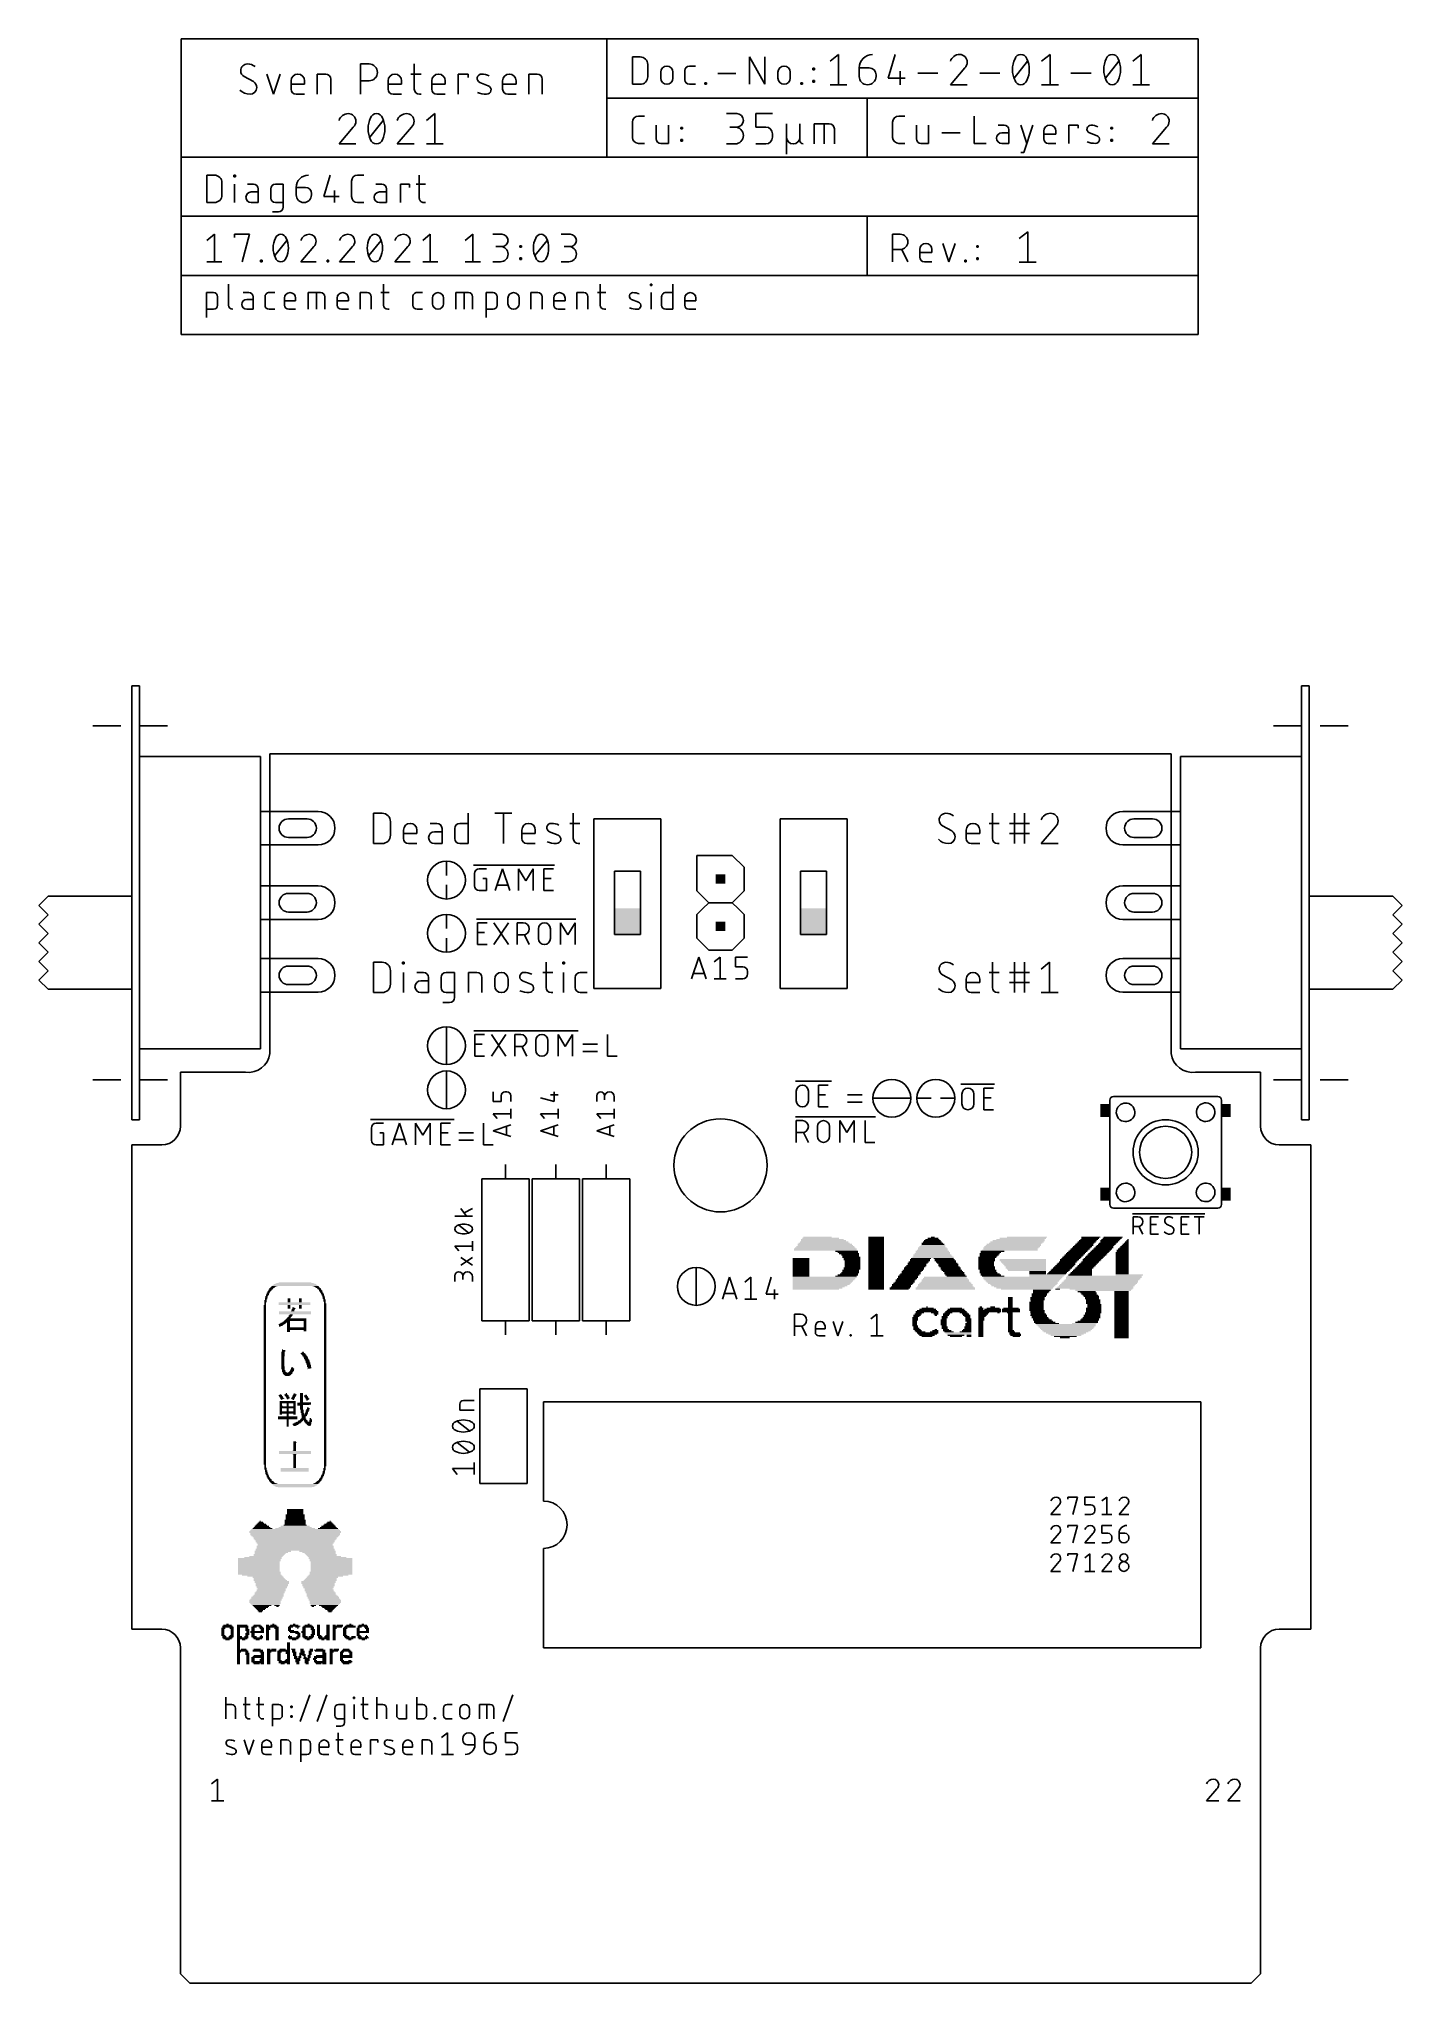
# Model space of a CAD drawing. Extents: x -8 to 66, y 0 to 104.
import ezdxf

# ---------------------------------------------------------------- set-up
doc = ezdxf.new("R2010")
doc.units = 0
for name, color, linetype in [('20', 30, 'CONTINUOUS'), ('21', 253, 'CONTINUOUS'), ('48', 6, 'CONTINUOUS'), ('51', 253, 'CONTINUOUS')]:
    doc.layers.add(name, color=color, linetype=linetype)

# ---------------------------------------------------------------- blocks, each defined once
blk = doc.blocks.new('RECT')
blk.add_solid([(-0.5, -0.5), (0.5, -0.5), (-0.5, 0.5), (0.5, 0.5)])

msp = doc.modelspace()

# ---------------------------------------------------------------- linework, layer by layer
at = {"layer": '20'}
for p, q in [((4.8, 49.9), (4.8, 66)), ((4.8, 66), (53.2, 66)), ((53.2, 66), (53.2, 49.9)), ((0, 46), (0, 48.9)), ((0, 48.9), (3.5, 48.9)), ((54.5, 48.9), (58, 48.9)), ((58, 48.9), (58, 46)), ((-2.6, 45), (-1, 45)), ((-2.6, 19), (-2.6, 45)), ((59, 45), (60.7, 45)), ((60.7, 45), (60.7, 19)), ((-1, 19), (-2.6, 19)), ((60.7, 19), (59, 19)), ((0, 11), (0, 18)), ((58, 18), (58, 11)), ((0, 0.5), (0, 11)), ((58, 0.5), (58, 11)), ((0.5, 0), (0, 0.5)), ((57.5, 0), (0.5, 0)), ((57.5, 0), (58, 0.5))]:
    msp.add_line(p, q, dxfattribs=at)
msp.add_circle((29, 43.9), 2.5, dxfattribs=at)
for centre, radius, start, end in [((3.65, 50.05), 1.1597, 262.5686, 352.5686), ((54.35, 50.05), 1.1597, 187.4314, 277.4314), ((-1, 46), 1, 270, 0), ((59, 46), 1, 180, 270), ((-1, 18), 1, 0, 90), ((59, 18), 1, 90, 180)]:
    msp.add_arc(centre, radius, start, end, dxfattribs=at)
at = {"layer": '21'}
for p, q in [((2.5898, 91.2026), (2.5898, 90.0808)), ((10.9106, 91.2026), (10.9106, 90.0808)), ((22.5459, 91.2026), (22.5459, 90.0808)), ((25.2432, 91.1278), (25.2432, 91.2026)), ((25.2432, 91.2026), (25.318, 91.2026)), ((25.318, 91.1278), (25.2432, 91.1278)), ((25.318, 91.2026), (25.318, 91.1278)), ((26.4381, 91.2026), (26.4381, 89.8564)), ((1.4002, 89.4077), (1.4002, 90.7539)), ((1.4002, 90.7539), (1.7741, 90.7539)), ((1.7741, 89.8564), (1.4002, 89.8564)), ((1.9985, 90.5295), (1.9985, 90.0808)), ((3.6733, 90.7539), (3.3741, 90.7539)), ((3.8977, 90.3799), (3.5611, 90.3799)), ((3.5611, 89.8564), (3.8977, 89.8564)), ((3.8977, 89.8564), (3.8977, 90.5295)), ((4.5419, 90.0808), (4.5419, 90.5295)), ((4.7662, 90.7539), (5.0654, 90.7539)), ((5.0654, 89.8564), (4.7662, 89.8564)), ((5.5894, 90.0808), (5.5894, 90.4547)), ((6.1877, 90.3051), (5.5894, 90.3051)), ((6.1877, 89.8564), (5.8137, 89.8564)), ((6.1877, 90.4547), (6.1877, 90.3051)), ((6.8543, 89.8564), (6.8543, 90.7539)), ((6.8543, 90.7539), (7.5274, 90.7539)), ((7.303, 89.8564), (7.303, 90.7539)), ((7.7517, 90.5295), (7.7517, 89.8564)), ((8.4183, 90.0808), (8.4183, 90.4547)), ((9.0166, 90.3051), (8.4183, 90.3051)), ((9.0166, 89.8564), (8.6427, 89.8564)), ((9.0166, 90.4547), (9.0166, 90.3051)), ((9.6503, 89.8564), (9.6503, 90.7539)), ((9.6503, 90.7539), (10.0242, 90.7539)), ((10.2486, 90.5295), (10.2486, 89.8564)), ((10.761, 90.7539), (11.2098, 90.7539)), ((11.135, 89.8564), (11.2098, 89.8564)), ((12.4812, 90.0808), (12.4812, 90.5295)), ((12.7056, 90.7539), (13.0047, 90.7539)), ((13.0047, 89.8564), (12.7056, 89.8564)), ((13.5287, 90.1556), (13.5287, 90.4547)), ((14.127, 90.4547), (14.127, 90.1556)), ((14.7936, 89.8564), (14.7936, 90.7539)), ((14.7936, 90.7539), (15.4667, 90.7539)), ((15.2423, 89.8564), (15.2423, 90.7539)), ((15.6911, 90.5295), (15.6911, 89.8564)), ((16.4119, 89.4077), (16.4119, 90.7539)), ((16.4119, 90.7539), (16.7858, 90.7539)), ((16.7858, 89.8564), (16.4119, 89.8564)), ((17.0102, 90.5295), (17.0102, 90.0808)), ((17.5896, 90.1556), (17.5896, 90.4547)), ((18.1879, 90.4547), (18.1879, 90.1556)), ((18.8216, 89.8564), (18.8216, 90.7539)), ((18.8216, 90.7539), (19.1955, 90.7539)), ((19.4199, 90.5295), (19.4199, 89.8564)), ((20.0536, 90.0808), (20.0536, 90.4547)), ((20.6519, 90.3051), (20.0536, 90.3051)), ((20.6519, 89.8564), (20.2779, 89.8564)), ((20.6519, 90.4547), (20.6519, 90.3051)), ((21.2855, 89.8564), (21.2855, 90.7539)), ((21.2855, 90.7539), (21.6595, 90.7539)), ((21.8839, 90.5295), (21.8839, 89.8564)), ((22.3963, 90.7539), (22.845, 90.7539)), ((22.7702, 89.8564), (22.845, 89.8564)), ((24.6006, 90.2303), (24.2267, 90.3799)), ((25.2806, 89.8564), (25.2806, 90.7539)), ((25.8398, 90.0808), (25.8398, 90.5295)), ((26.0641, 90.7539), (26.4381, 90.7539)), ((26.4381, 89.8564), (26.0641, 89.8564)), ((27.0803, 90.0808), (27.0803, 90.4547)), ((27.6787, 90.3051), (27.0803, 90.3051)), ((27.6787, 89.8564), (27.3047, 89.8564)), ((27.6787, 90.4547), (27.6787, 90.3051)), ((-2.6, 69.65), (-2.6, 58.35)), ((-2.6, 69.65), (-2.2, 69.65)), ((-2.2, 69.65), (-2.2, 46.35)), ((60.2, 69.65), (60.2, 46.35)), ((60.6, 69.65), (60.2, 69.65)), ((60.6, 69.65), (60.6, 58.35)), ((-4.7, 67.5), (-3.2, 67.5)), ((-2.2, 67.5), (-0.7, 67.5)), ((60.2, 67.5), (58.7, 67.5)), ((62.7, 67.5), (61.2, 67.5)), ((4.3, 65.85), (-2.2, 65.85)), ((4.3, 65.85), (4.3, 58)), ((53.7, 65.85), (53.7, 58)), ((53.7, 65.85), (60.2, 65.85)), ((10.3762, 61.1762), (10.3762, 62.8018)), ((10.3762, 62.8018), (10.8278, 62.8018)), ((15.4542, 62.8018), (15.4542, 61.1762)), ((16.8892, 62.8018), (17.7923, 62.8018)), ((17.3408, 61.1762), (17.3408, 62.8018)), ((21.0945, 62.8018), (21.0945, 61.4471)), ((43.6004, 62.8018), (43.6004, 61.4471)), ((44.7861, 61.1762), (44.7861, 62.8018)), ((45.328, 61.1762), (45.328, 62.8018)), ((11.2793, 62.3502), (11.2793, 61.6278)), ((11.9775, 61.4471), (11.9775, 61.8987)), ((12.7, 61.7181), (11.9775, 61.7181)), ((12.7, 61.8987), (12.7, 61.7181)), ((13.7765, 62.2599), (13.4152, 62.2599)), ((14.0474, 61.8084), (13.641, 61.8084)), ((14.0474, 61.1762), (14.0474, 61.989)), ((14.7317, 61.4471), (14.7317, 61.989)), ((15.0027, 62.2599), (15.4542, 62.2599)), ((18.3342, 61.4471), (18.3342, 61.8987)), ((19.0567, 61.7181), (18.3342, 61.7181)), ((19.0567, 61.8987), (19.0567, 61.7181)), ((20.276, 61.6278), (19.8244, 61.8084)), ((20.9139, 62.2599), (21.4558, 62.2599)), ((25.8, 62.5), (22.2, 62.5)), ((22.2, 62.5), (22.2, 61.3)), ((25.8, 62.5), (25.8, 61.3)), ((35.8, 62.5), (32.2, 62.5)), ((32.2, 62.5), (32.2, 61.3)), ((35.8, 62.5), (35.8, 61.3)), ((41.4201, 61.8535), (40.9234, 62.1245)), ((42.1948, 61.4471), (42.1948, 61.8987)), ((42.9173, 61.7181), (42.1948, 61.7181)), ((42.9173, 61.8987), (42.9173, 61.7181)), ((43.4198, 62.2599), (43.9616, 62.2599)), ((44.5152, 62.2599), (45.5989, 62.2599)), ((44.5152, 61.7181), (45.5989, 61.7181)), ((46.9883, 62.0793), (46.2207, 61.1762)), ((10.8278, 61.1762), (10.3762, 61.1762)), ((12.7, 61.1762), (12.2485, 61.1762)), ((13.641, 61.1762), (14.0474, 61.1762)), ((15.4542, 61.1762), (15.0027, 61.1762)), ((19.0567, 61.1762), (18.6052, 61.1762)), ((21.3655, 61.1762), (21.4558, 61.1762)), ((28.365, 60.54), (27.73, 60.54)), ((27.73, 58.635), (27.73, 60.54)), ((29.635, 60.54), (28.365, 60.54)), ((30.27, 59.905), (29.635, 60.54)), ((42.9173, 61.1762), (42.4657, 61.1762)), ((43.8713, 61.1762), (43.9616, 61.1762)), ((46.2207, 61.1762), (47.1238, 61.1762)), ((15.735, 60.0224), (20.0919, 60.0224)), ((15.7858, 58.9104), (15.7858, 59.5596)), ((16.0454, 59.8192), (16.4349, 59.8192)), ((16.902, 58.6508), (17.2915, 59.8192)), ((17.2915, 59.8192), (17.6809, 58.6508)), ((18.1593, 58.6508), (18.1593, 59.8192)), ((18.1593, 59.8192), (18.5488, 59.1701)), ((18.5488, 59.1701), (18.9382, 59.8192)), ((18.9382, 59.8192), (18.9382, 58.6508)), ((19.5219, 58.6508), (19.5219, 59.8192)), ((19.5219, 59.8192), (20.0411, 59.8192)), ((22.2, 59.7), (22.2, 58.8)), ((24.7, 59.7), (23.3, 59.7)), ((23.3, 59.7), (23.3, 56.3)), ((24.7, 56.3), (24.7, 59.7)), ((25.8, 59.7), (25.8, 58.8)), ((30.27, 59.905), (30.27, 58.635)), ((32.2, 59.7), (32.2, 58.8)), ((34.7, 59.7), (33.3, 59.7)), ((33.3, 59.7), (33.3, 56.3)), ((34.7, 56.3), (34.7, 59.7)), ((35.8, 59.7), (35.8, 58.8)), ((16.4349, 58.6508), (16.0454, 58.6508)), ((16.2402, 59.2999), (16.4349, 59.2999)), ((16.4349, 59.2999), (16.4349, 58.6508)), ((17.5836, 58.9429), (16.9994, 58.9429)), ((19.5219, 59.2999), (19.9113, 59.2999)), ((20.0411, 58.6508), (19.5219, 58.6508)), ((28.0475, 58.3175), (27.73, 58.635)), ((30.27, 58.635), (29.9525, 58.3175)), ((-7.6, 57.85), (-7.1, 58.35)), ((-7.1, 57.35), (-7.6, 57.85)), ((-7.1, 58.35), (-2.6, 58.35)), ((-2.6, 58.35), (-2.6, 53.35)), ((4.3, 58), (4.3, 50.15)), ((27.73, 57.365), (28.0475, 57.6825)), ((29.9525, 57.6825), (30.27, 57.365)), ((53.7, 58), (53.7, 50.15)), ((60.6, 58.35), (60.6, 53.35)), ((65.1, 58.35), (60.6, 58.35)), ((65.6, 57.85), (65.1, 58.35)), ((65.1, 57.35), (65.6, 57.85)), ((-7.6, 56.85), (-7.1, 57.35)), ((-7.1, 56.35), (-7.6, 56.85)), ((15.8938, 57.1224), (21.241, 57.1224)), ((15.9446, 55.7508), (15.9446, 56.9192)), ((15.9446, 56.9192), (16.4638, 56.9192)), ((15.9446, 56.3999), (16.334, 56.3999)), ((16.8299, 55.7508), (17.6088, 56.9192)), ((16.8299, 56.9192), (17.6088, 55.7508)), ((18.0833, 55.7508), (18.0833, 56.9192)), ((18.0833, 56.9192), (18.4078, 56.9192)), ((19.2189, 56.0754), (19.2189, 56.5946)), ((19.868, 56.5946), (19.868, 56.0754)), ((20.4113, 55.7508), (20.4113, 56.9192)), ((20.4113, 56.9192), (20.8007, 56.2701)), ((20.8007, 56.2701), (21.1902, 56.9192)), ((21.1902, 56.9192), (21.1902, 55.7508)), ((22.2, 57.2), (22.2, 56.3)), ((25.8, 57.2), (25.8, 56.3)), ((27.73, 56.095), (27.73, 57.365)), ((30.27, 57.365), (30.27, 56.095)), ((32.2, 57.2), (32.2, 56.3)), ((35.8, 57.2), (35.8, 56.3)), ((65.6, 56.85), (65.1, 57.35)), ((65.1, 56.35), (65.6, 56.85)), ((-7.6, 55.85), (-7.1, 56.35)), ((-7.6, 55.85), (-7.1, 55.35)), ((-7.1, 55.35), (-7.6, 54.85)), ((16.4638, 55.7508), (15.9446, 55.7508)), ((18.4078, 56.2701), (18.0833, 56.2701)), ((18.7324, 55.7508), (18.4727, 56.2701)), ((23.3, 56.3), (24.7, 56.3)), ((28.365, 55.46), (27.73, 56.095)), ((29.635, 55.46), (28.365, 55.46)), ((30.27, 56.095), (29.635, 55.46)), ((33.3, 56.3), (34.7, 56.3)), ((65.6, 55.85), (65.1, 56.35)), ((65.6, 55.85), (65.1, 55.35)), ((65.1, 55.35), (65.6, 54.85)), ((-7.6, 54.85), (-7.1, 54.35)), ((-7.1, 54.35), (-7.6, 53.85)), ((10.3762, 53.1762), (10.3762, 54.8018)), ((10.3762, 54.8018), (10.8278, 54.8018)), ((11.2793, 54.3502), (11.2793, 53.6278)), ((11.9289, 54.7115), (11.9289, 54.8018)), ((11.9289, 54.8018), (12.0192, 54.8018)), ((12.0192, 54.7115), (11.9289, 54.7115)), ((12.0192, 54.8018), (12.0192, 54.7115)), ((19.6356, 54.8018), (19.6356, 53.4471)), ((20.5261, 54.7115), (20.5261, 54.8018)), ((20.5261, 54.8018), (20.6164, 54.8018)), ((20.6164, 54.7115), (20.5261, 54.7115)), ((20.6164, 54.8018), (20.6164, 54.7115)), ((22.2, 53.4), (22.2, 54.7)), ((25.8, 53.4), (25.8, 54.7)), ((27.4508, 53.9158), (27.8403, 55.0842)), ((27.8403, 55.0842), (28.2297, 53.9158)), ((28.6587, 54.8246), (28.9833, 55.0842)), ((28.9833, 55.0842), (28.9833, 53.9158)), ((29.8017, 54.5649), (29.8017, 55.0842)), ((29.8017, 55.0842), (30.4508, 55.0842)), ((30.1912, 54.5649), (29.8017, 54.5649)), ((30.4508, 54.1754), (30.4508, 54.3053)), ((32.2, 53.4), (32.2, 54.7)), ((35.8, 53.4), (35.8, 54.7)), ((43.6004, 54.8018), (43.6004, 53.4471)), ((44.7861, 53.1762), (44.7861, 54.8018)), ((45.328, 53.1762), (45.328, 54.8018)), ((46.2207, 54.4406), (46.6722, 54.8018)), ((46.6722, 54.8018), (46.6722, 53.1762)), ((65.6, 54.85), (65.1, 54.35)), ((65.1, 54.35), (65.6, 53.85)), ((-7.6, 53.85), (-7.1, 53.35)), ((-2.6, 53.35), (-7.1, 53.35)), ((-2.6, 53.35), (-2.6, 46.35)), ((11.974, 53.1762), (11.974, 54.2599)), ((13.047, 54.2599), (12.6858, 54.2599)), ((13.3179, 53.8084), (12.9115, 53.8084)), ((13.3179, 53.1762), (13.3179, 53.989)), ((14.0023, 53.4471), (14.0023, 53.989)), ((14.2732, 54.2599), (14.7247, 54.2599)), ((14.7247, 54.2599), (14.7247, 52.9053)), ((15.4685, 53.1762), (15.4685, 54.2599)), ((15.4685, 54.2599), (15.9201, 54.2599)), ((16.191, 53.989), (16.191, 53.1762)), ((16.8753, 53.5374), (16.8753, 53.8987)), ((17.5978, 53.8987), (17.5978, 53.5374)), ((18.817, 53.6278), (18.3655, 53.8084)), ((19.455, 54.2599), (19.9969, 54.2599)), ((20.5712, 53.1762), (20.5712, 54.2599)), ((21.2017, 53.4471), (21.2017, 53.989)), ((21.4726, 54.2599), (21.8339, 54.2599)), ((22.2, 53.4), (25.8, 53.4)), ((28.1324, 54.2079), (27.5482, 54.2079)), ((28.6587, 53.9158), (29.3078, 53.9158)), ((29.8017, 53.9158), (30.1912, 53.9158)), ((32.2, 53.4), (35.8, 53.4)), ((41.4201, 53.8535), (40.9234, 54.1245)), ((42.1948, 53.4471), (42.1948, 53.8987)), ((42.9173, 53.7181), (42.1948, 53.7181)), ((42.9173, 53.8987), (42.9173, 53.7181)), ((43.4198, 54.2599), (43.9616, 54.2599)), ((44.5152, 54.2599), (45.5989, 54.2599)), ((44.5152, 53.7181), (45.5989, 53.7181)), ((60.6, 53.35), (60.6, 46.35)), ((60.6, 53.35), (65.1, 53.35)), ((65.6, 53.85), (65.1, 53.35)), ((10.8278, 53.1762), (10.3762, 53.1762)), ((12.9115, 53.1762), (13.3179, 53.1762)), ((14.4538, 52.6343), (14.0926, 52.6343)), ((14.7247, 53.1762), (14.2732, 53.1762)), ((19.9065, 53.1762), (19.9969, 53.1762)), ((21.8339, 53.1762), (21.4726, 53.1762)), ((42.9173, 53.1762), (42.4657, 53.1762)), ((43.8713, 53.1762), (43.9616, 53.1762)), ((46.2207, 53.1762), (47.1238, 53.1762)), ((4.3, 50.15), (-2.2, 50.15)), ((15.7588, 51.1287), (21.3515, 51.1287)), ((15.8096, 49.757), (15.8096, 50.9255)), ((15.8096, 50.9255), (16.3288, 50.9255)), ((15.8096, 50.4062), (16.199, 50.4062)), ((16.6949, 49.757), (17.4738, 50.9255)), ((16.6949, 50.9255), (17.4738, 49.757)), ((17.9483, 49.757), (17.9483, 50.9255)), ((17.9483, 50.9255), (18.2728, 50.9255)), ((18.2728, 50.2763), (17.9483, 50.2763)), ((18.5974, 49.757), (18.3377, 50.2763)), ((19.0839, 50.0816), (19.0839, 50.6009)), ((19.733, 50.6009), (19.733, 50.0816)), ((20.2763, 49.757), (20.2763, 50.9255)), ((20.2763, 50.9255), (20.6657, 50.2763)), ((20.6657, 50.2763), (21.0552, 50.9255)), ((21.0552, 50.9255), (21.0552, 49.757)), ((21.6098, 50.4062), (22.3887, 50.4062)), ((22.9342, 50.9255), (22.9342, 49.757)), ((53.7, 50.15), (60.2, 50.15)), ((16.3288, 49.757), (15.8096, 49.757)), ((21.6098, 50.0167), (22.3887, 50.0167)), ((22.9342, 49.757), (23.4535, 49.757)), ((-4.7, 48.5), (-3.2, 48.5)), ((-2.2, 48.5), (-0.7, 48.5)), ((33.02, 48.4124), (34.9575, 48.4124)), ((34.2542, 47.0408), (34.2542, 48.2092)), ((34.2542, 48.2092), (34.7734, 48.2092)), ((41.91, 48.2537), (43.7142, 48.2537)), ((43.1442, 46.882), (43.1442, 48.0505)), ((43.1442, 48.0505), (43.6634, 48.0505)), ((60.2, 48.5), (58.7, 48.5)), ((62.7, 48.5), (61.2, 48.5)), ((16.8021, 47.3216), (16.8021, 47.8437)), ((17.2198, 47.3216), (16.8021, 47.3216)), ((17.2198, 47.6349), (17.2198, 47.3216)), ((17.5331, 47.8437), (17.4286, 47.8437)), ((17.7419, 47.3216), (17.7419, 47.6349)), ((19.3421, 47.5304), (20.0731, 47.3216)), ((19.8642, 47.6871), (20.2819, 47.6871)), ((20.0731, 47.3216), (20.0731, 47.8437)), ((22.3584, 47.3216), (22.3584, 47.6349)), ((22.776, 47.6349), (22.776, 47.426)), ((23.2981, 47.3216), (23.2981, 47.5827)), ((33.0708, 47.3654), (33.0708, 47.8846)), ((33.7199, 47.8846), (33.7199, 47.3654)), ((34.2542, 47.6899), (34.6436, 47.6899)), ((34.7734, 47.0408), (34.2542, 47.0408)), ((35.8253, 47.6899), (36.6042, 47.6899)), ((35.8253, 47.3004), (36.6042, 47.3004)), ((41.9608, 47.2066), (41.9608, 47.7259)), ((42.6099, 47.7259), (42.6099, 47.2066)), ((43.1442, 47.5312), (43.5336, 47.5312)), ((50.15, 47.6), (55.65, 47.6)), ((-2.6, 46.35), (-2.2, 46.35)), ((10.2025, 46.3662), (14.6927, 46.3662)), ((10.5129, 46.163), (10.9024, 46.163)), ((11.3695, 44.9946), (11.759, 46.163)), ((11.759, 46.163), (12.1484, 44.9946)), ((12.6268, 44.9946), (12.6268, 46.163)), ((12.6268, 46.163), (13.0163, 45.5138)), ((13.0163, 45.5138), (13.4057, 46.163)), ((13.4057, 46.163), (13.4057, 44.9946)), ((13.9894, 44.9946), (13.9894, 46.163)), ((13.9894, 46.163), (14.5086, 46.163)), ((16.2754, 46.163), (16.2754, 44.9946)), ((17.0109, 46.4072), (16.8021, 46.6683)), ((16.8021, 46.6683), (17.7419, 46.6683)), ((16.8021, 45.7539), (17.7419, 46.0671)), ((17.5069, 45.9888), (17.5069, 45.5189)), ((17.7419, 46.4072), (17.7419, 46.9293)), ((19.5509, 46.4072), (19.3421, 46.6683)), ((19.3421, 46.6683), (20.2819, 46.6683)), ((19.3421, 45.7539), (20.2819, 46.0671)), ((20.047, 45.9888), (20.047, 45.5189)), ((20.2819, 46.4072), (20.2819, 46.9293)), ((22.5672, 46.4072), (22.3584, 46.6683)), ((22.3584, 46.6683), (23.2981, 46.6683)), ((22.3584, 45.7539), (23.2981, 46.0671)), ((23.0632, 45.9888), (23.0632, 45.5189)), ((23.2981, 46.4072), (23.2981, 46.9293)), ((33.02, 46.5074), (37.3315, 46.5074)), ((33.0708, 45.1358), (33.0708, 46.3042)), ((33.0708, 46.3042), (33.3954, 46.3042)), ((34.2064, 45.4604), (34.2064, 45.9796)), ((34.8555, 45.9796), (34.8555, 45.4604)), ((35.3988, 45.1358), (35.3988, 46.3042)), ((35.3988, 46.3042), (35.7883, 45.6551)), ((35.7883, 45.6551), (36.1778, 46.3042)), ((36.1778, 46.3042), (36.1778, 45.1358)), ((36.7614, 46.3042), (36.7614, 45.1358)), ((43.6634, 46.882), (43.1442, 46.882)), ((49.9, 43.15), (49.9, 46.05)), ((55.9, 46.05), (55.9, 43.2)), ((60.6, 46.35), (60.2, 46.35)), ((10.2533, 45.2542), (10.2533, 45.9033)), ((10.9024, 44.9946), (10.5129, 44.9946)), ((10.7077, 45.6437), (10.9024, 45.6437)), ((10.9024, 45.6437), (10.9024, 44.9946)), ((12.0511, 45.2867), (11.4669, 45.2867)), ((13.9894, 45.6437), (14.3788, 45.6437)), ((14.5086, 44.9946), (13.9894, 44.9946)), ((14.9509, 45.6437), (15.7298, 45.6437)), ((14.9509, 45.2542), (15.7298, 45.2542)), ((16.2754, 44.9946), (16.7946, 44.9946)), ((17.7419, 45.4406), (16.8021, 45.7539)), ((20.2819, 45.4406), (19.3421, 45.7539)), ((23.2981, 45.4406), (22.3584, 45.7539)), ((33.3954, 45.6551), (33.0708, 45.6551)), ((33.7199, 45.1358), (33.4603, 45.6551)), ((36.7614, 45.1358), (37.2807, 45.1358)), ((17.4625, 43.18), (17.4625, 43.942)), ((20.1613, 43.18), (20.1613, 43.942)), ((22.86, 43.18), (22.86, 43.942)), ((16.1925, 43.18), (16.1925, 35.56)), ((18.7325, 43.18), (16.1925, 43.18)), ((18.7325, 35.56), (18.7325, 43.18)), ((18.8912, 43.18), (18.8912, 35.56)), ((21.4313, 43.18), (18.8912, 43.18)), ((21.4313, 35.56), (21.4313, 43.18)), ((21.59, 43.18), (21.59, 35.56)), ((24.13, 43.18), (21.59, 43.18)), ((24.13, 35.56), (24.13, 43.18)), ((15.6782, 41.1688), (14.7384, 41.1688)), ((15.0516, 41.5865), (15.3649, 41.1688)), ((15.6782, 41.5865), (15.2344, 41.3515)), ((55.3, 41.6), (50.15, 41.6)), ((51.1175, 41.294), (55.0019, 41.294)), ((51.1556, 40.2019), (51.1556, 41.1416)), ((51.1556, 41.1416), (51.4167, 41.1416)), ((52.0965, 40.2019), (52.0965, 41.1416)), ((52.0965, 41.1416), (52.5142, 41.1416)), ((52.0965, 40.724), (52.4098, 40.724)), ((53.244, 40.5934), (52.9568, 40.7501)), ((53.7424, 40.2019), (53.7424, 41.1416)), ((53.7424, 41.1416), (54.1601, 41.1416)), ((53.7424, 40.724), (54.0557, 40.724)), ((54.4417, 41.1416), (54.9638, 41.1416)), ((54.7028, 40.2019), (54.7028, 41.1416)), ((15.4693, 40.2744), (14.9472, 40.6921)), ((15.6782, 39.3078), (15.6782, 39.8299)), ((51.4167, 40.6195), (51.1556, 40.6195)), ((51.6777, 40.2019), (51.4689, 40.6195)), ((52.5142, 40.2019), (52.0965, 40.2019)), ((54.1601, 40.2019), (53.7424, 40.2019)), ((14.9472, 39.3078), (14.7384, 39.5688)), ((14.7384, 39.5688), (15.6782, 39.5688)), ((15.6782, 38.537), (15.0516, 38.9547)), ((15.0516, 38.537), (15.6782, 38.9547)), ((14.7384, 37.6619), (14.7384, 37.9751)), ((15.156, 37.9751), (15.156, 37.7663)), ((15.6782, 37.6619), (15.6782, 37.9229)), ((29.1021, 36.7221), (29.4915, 37.8905)), ((29.4915, 37.8905), (29.881, 36.7221)), ((30.31, 37.6308), (30.6345, 37.8905)), ((30.6345, 37.8905), (30.6345, 36.7221)), ((31.7126, 37.8905), (31.453, 36.9817)), ((29.7836, 37.0142), (29.1994, 37.0142)), ((30.31, 36.7221), (30.9591, 36.7221)), ((31.453, 36.9817), (32.1021, 36.9817)), ((31.9073, 37.2413), (31.9073, 36.7221)), ((16.1925, 35.56), (18.7325, 35.56)), ((17.4625, 35.56), (17.4625, 34.798)), ((18.8912, 35.56), (21.4313, 35.56)), ((20.1613, 35.56), (20.1613, 34.798)), ((21.59, 35.56), (24.13, 35.56)), ((22.86, 35.56), (22.86, 34.798)), ((32.9695, 34.7433), (32.9695, 35.9117)), ((32.9695, 35.9117), (33.2941, 35.9117)), ((35.0464, 35.5222), (35.306, 34.7433)), ((35.306, 34.7433), (35.5657, 35.5222)), ((37.077, 35.6521), (37.4015, 35.9117)), ((37.4015, 35.9117), (37.4015, 34.7433)), ((33.2941, 35.2626), (32.9695, 35.2626)), ((33.6187, 34.7433), (33.359, 35.2626)), ((34.0939, 34.938), (34.0939, 35.2626)), ((34.6132, 35.1328), (34.0939, 35.1328)), ((34.6132, 34.7433), (34.2886, 34.7433)), ((34.6132, 35.2626), (34.6132, 35.1328)), ((35.9594, 34.7433), (35.9594, 34.8082)), ((35.9594, 34.8082), (36.0243, 34.8082)), ((36.0243, 34.7433), (35.9594, 34.7433)), ((36.0243, 34.8082), (36.0243, 34.7433)), ((37.077, 34.7433), (37.7261, 34.7433)), ((16.0862, 26.8288), (16.0862, 31.9088)), ((18.6263, 31.9088), (16.0862, 31.9088)), ((18.6263, 31.9088), (18.6263, 26.8288)), ((14.9978, 30.7529), (14.9978, 31.0774)), ((15.7767, 30.7529), (14.9978, 30.7529)), ((15.1925, 31.2721), (15.7767, 31.2721)), ((19.4945, 31.2103), (19.4945, 25.8763)), ((19.4945, 31.2103), (54.8005, 31.2103)), ((54.8005, 18.0023), (54.8005, 31.2103)), ((15.5171, 29.648), (14.8679, 30.1672)), ((15.5171, 28.505), (14.8679, 29.0242)), ((14.8679, 27.2971), (14.6083, 27.6216)), ((14.6083, 27.6216), (15.7767, 27.6216)), ((15.7767, 27.2971), (15.7767, 27.9462)), ((16.0862, 26.8288), (18.6263, 26.8288)), ((47.1847, 25.6745), (46.741, 25.1524)), ((46.741, 25.1524), (47.2631, 25.1524)), ((47.6554, 25.9877), (47.6554, 26.0922)), ((47.6554, 26.0922), (48.1775, 26.0922)), ((48.1775, 26.0922), (47.9164, 25.1524)), ((48.5697, 25.6745), (48.5697, 26.0922)), ((48.5697, 26.0922), (49.0919, 26.0922)), ((48.883, 25.6745), (48.5697, 25.6745)), ((48.5697, 25.1524), (48.883, 25.1524)), ((49.0919, 25.3612), (49.0919, 25.4656)), ((49.4841, 25.8833), (49.7452, 26.0922)), ((49.4841, 25.1524), (50.0063, 25.1524)), ((49.7452, 26.0922), (49.7452, 25.1524)), ((50.8423, 25.6745), (50.3985, 25.1524)), ((50.3985, 25.1524), (50.9207, 25.1524)), ((47.1847, 24.1505), (46.741, 23.6284)), ((47.6554, 24.4637), (47.6554, 24.5682)), ((47.6554, 24.5682), (48.1775, 24.5682)), ((48.1775, 24.5682), (47.9164, 23.6284)), ((49.0135, 24.1505), (48.5697, 23.6284)), ((49.4841, 24.1505), (49.4841, 24.5682)), ((49.4841, 24.5682), (50.0063, 24.5682)), ((49.7974, 24.1505), (49.4841, 24.1505)), ((50.3985, 24.1505), (50.7118, 24.1505)), ((50.3985, 23.8894), (50.3985, 24.1505)), ((19.4945, 23.3362), (19.4945, 18.0023)), ((46.741, 23.6284), (47.2631, 23.6284)), ((47.6554, 22.9397), (47.6554, 23.0442)), ((47.6554, 23.0442), (48.1775, 23.0442)), ((48.1775, 23.0442), (47.9164, 22.1044)), ((48.5697, 23.6284), (49.0919, 23.6284)), ((48.5697, 22.8353), (48.8308, 23.0442)), ((48.8308, 23.0442), (48.8308, 22.1044)), ((49.4841, 23.6284), (49.7974, 23.6284)), ((50.0063, 23.8372), (50.0063, 23.9416)), ((50.9207, 23.9416), (50.9207, 23.8894)), ((47.1847, 22.6265), (46.741, 22.1044)), ((46.741, 22.1044), (47.2631, 22.1044)), ((48.5697, 22.1044), (49.0919, 22.1044)), ((49.9279, 22.6265), (49.4841, 22.1044)), ((49.4841, 22.1044), (50.0063, 22.1044)), ((19.4945, 18.0023), (54.8005, 18.0023)), ((2.4321, 14.1796), (2.4321, 15.348)), ((2.4321, 14.9585), (2.7566, 14.9585)), ((2.9513, 14.7637), (2.9513, 14.1796)), ((3.364, 14.9585), (3.7535, 14.9585)), ((3.4938, 15.348), (3.4938, 14.3743)), ((4.0879, 14.9585), (4.4774, 14.9585)), ((4.2177, 15.348), (4.2177, 14.3743)), ((4.9525, 13.7901), (4.9525, 14.9585)), ((4.9525, 14.9585), (5.2771, 14.9585)), ((5.4718, 14.7637), (5.4718, 14.3743)), ((5.9358, 14.7962), (5.9358, 14.8611)), ((5.9358, 14.8611), (6.0007, 14.8611)), ((6.0007, 14.7962), (5.9358, 14.7962)), ((6.0007, 14.8611), (6.0007, 14.7962)), ((6.4325, 14.0497), (6.9518, 15.4778)), ((7.3469, 14.0497), (7.8662, 15.4778)), ((8.2935, 14.3743), (8.2935, 14.7637)), ((8.4883, 14.9585), (8.8128, 14.9585)), ((8.8128, 14.9585), (8.8128, 13.9848)), ((9.2886, 15.283), (9.2886, 15.348)), ((9.2886, 15.348), (9.3535, 15.348)), ((9.3535, 15.283), (9.2886, 15.283)), ((9.3211, 14.1796), (9.3211, 14.9585)), ((9.3535, 15.348), (9.3535, 15.283)), ((9.6886, 14.9585), (10.0781, 14.9585)), ((9.8184, 15.348), (9.8184, 14.3743)), ((10.5473, 14.1796), (10.5473, 15.348)), ((10.5473, 14.9585), (10.8719, 14.9585)), ((11.0666, 14.7637), (11.0666, 14.1796)), ((11.6141, 14.9585), (11.6141, 14.3743)), ((12.1334, 14.1796), (12.1334, 14.9585)), ((12.6868, 15.348), (12.6868, 14.1796)), ((13.0114, 14.9585), (12.6868, 14.9585)), ((13.2061, 14.3743), (13.2061, 14.7637)), ((14.1301, 14.3743), (14.1301, 14.7637)), ((14.3248, 14.9585), (14.5844, 14.9585)), ((15.005, 14.4392), (15.005, 14.6988)), ((15.5243, 14.6988), (15.5243, 14.4392)), ((16.0563, 14.1796), (16.0563, 14.9585)), ((16.0563, 14.9585), (16.6405, 14.9585)), ((16.4458, 14.1796), (16.4458, 14.9585)), ((16.8352, 14.7637), (16.8352, 14.1796)), ((17.3291, 14.0497), (17.8484, 15.4778)), ((3.6886, 14.1796), (3.7535, 14.1796)), ((4.4125, 14.1796), (4.4774, 14.1796)), ((5.2771, 14.1796), (4.9525, 14.1796)), ((5.9358, 14.2769), (5.9358, 14.3418)), ((5.9358, 14.3418), (6.0007, 14.3418)), ((6.0007, 14.2769), (5.9358, 14.2769)), ((6.0007, 14.3418), (6.0007, 14.2769)), ((8.6181, 13.7901), (8.3585, 13.7901)), ((8.8128, 14.1796), (8.4883, 14.1796)), ((10.0132, 14.1796), (10.0781, 14.1796)), ((11.8089, 14.1796), (12.1334, 14.1796)), ((12.6868, 14.1796), (13.0114, 14.1796)), ((13.632, 14.1796), (13.632, 14.2445)), ((13.632, 14.2445), (13.6969, 14.2445)), ((13.6969, 14.1796), (13.632, 14.1796)), ((13.6969, 14.2445), (13.6969, 14.1796)), ((14.5844, 14.1796), (14.3248, 14.1796)), ((2.8864, 12.5991), (2.5619, 12.7289)), ((3.417, 13.0535), (3.6766, 12.2746)), ((3.6766, 12.2746), (3.9363, 13.0535)), ((4.3695, 12.4693), (4.3695, 12.7938)), ((4.8888, 12.664), (4.3695, 12.664)), ((4.8888, 12.7938), (4.8888, 12.664)), ((5.3982, 12.2746), (5.3982, 13.0535)), ((5.3982, 13.0535), (5.7228, 13.0535)), ((5.9175, 12.8588), (5.9175, 12.2746)), ((6.4709, 11.8851), (6.4709, 13.0535)), ((6.4709, 13.0535), (6.7954, 13.0535)), ((6.9902, 12.8588), (6.9902, 12.4693)), ((7.4556, 12.4693), (7.4556, 12.7938)), ((7.9749, 12.664), (7.4556, 12.664)), ((7.9749, 12.7938), (7.9749, 12.664)), ((8.3495, 13.0535), (8.7389, 13.0535)), ((8.4793, 13.443), (8.4793, 12.4693)), ((9.1701, 12.4693), (9.1701, 12.7938)), ((9.6894, 12.664), (9.1701, 12.664)), ((9.6894, 12.7938), (9.6894, 12.664)), ((10.2054, 12.2746), (10.2054, 13.0535)), ((10.2054, 13.0535), (10.5949, 13.0535)), ((10.5949, 13.0535), (10.5949, 12.9237)), ((11.3827, 12.5991), (11.0582, 12.7289)), ((11.9514, 12.4693), (11.9514, 12.7938)), ((12.4707, 12.664), (11.9514, 12.664)), ((12.4707, 12.7938), (12.4707, 12.664)), ((12.9801, 12.2746), (12.9801, 13.0535)), ((12.9801, 13.0535), (13.3047, 13.0535)), ((13.4994, 12.8588), (13.4994, 12.2746)), ((14.0201, 13.1833), (14.3446, 13.443)), ((14.3446, 13.443), (14.3446, 12.2746)), ((15.1631, 13.0535), (15.1631, 13.1184)), ((15.8122, 12.7938), (15.4227, 12.7938)), ((15.8122, 13.1184), (15.8122, 12.7938)), ((16.3061, 12.9237), (16.6955, 12.9237)), ((16.3061, 12.5991), (16.3061, 12.9237)), ((16.9552, 12.664), (16.9552, 12.5991)), ((17.4491, 12.9237), (17.4491, 13.443)), ((17.4491, 13.443), (18.0982, 13.443)), ((17.8385, 12.9237), (17.4491, 12.9237)), ((18.0982, 12.5342), (18.0982, 12.664)), ((4.8888, 12.2746), (4.5642, 12.2746)), ((6.7954, 12.2746), (6.4709, 12.2746)), ((7.9749, 12.2746), (7.6503, 12.2746)), ((8.674, 12.2746), (8.7389, 12.2746)), ((9.6894, 12.2746), (9.3648, 12.2746)), ((12.4707, 12.2746), (12.1461, 12.2746)), ((14.0201, 12.2746), (14.6692, 12.2746)), ((17.4491, 12.2746), (17.8385, 12.2746)), ((1.6754, 10.6896), (2, 10.9492)), ((2, 10.9492), (2, 9.7808)), ((1.6754, 9.7808), (2.3246, 9.7808)), ((55.6557, 10.4299), (55.1039, 9.7808)), ((55.1039, 9.7808), (55.7531, 9.7808)), ((56.7987, 10.4299), (56.2469, 9.7808)), ((56.2469, 9.7808), (56.8961, 9.7808))]:
    msp.add_line(p, q, dxfattribs=at)
for centre, radius in [((14.2875, 59.2138), 1.016), ((14.2875, 56.3563), 1.016), ((14.2875, 50.3238), 1.016), ((14.2875, 47.9525), 1.016), ((38.2, 47.5), 1.016), ((40.5625, 47.5), 1.016), ((52.9, 44.6), 1.75), ((52.9, 44.6), 1.4), ((27.7, 37.4), 1.016)]:
    msp.add_circle(centre, radius, dxfattribs=at)
for centre, radius, start, end in [((1.7741, 90.5295), 0.2244, 0, 90), ((1.7741, 90.0808), 0.2244, 270.0008, 0), ((2.8141, 90.0808), 0.2244, 180, 270), ((3.5611, 90.1182), 0.2618, 90, 270), ((3.6733, 90.5295), 0.2244, 0, 90), ((4.7662, 90.5295), 0.2244, 89.9992, 180), ((4.7662, 90.0808), 0.2244, 180, 270), ((5.8885, 90.4547), 0.2992, 0, 180), ((5.8137, 90.0808), 0.2244, 180, 270), ((7.5274, 90.5295), 0.2244, 0, 90), ((8.7175, 90.4547), 0.2992, 0, 180), ((8.6427, 90.0808), 0.2244, 180, 270), ((10.0242, 90.5295), 0.2244, 0, 90), ((11.135, 90.0808), 0.2244, 180, 270), ((12.7056, 90.5295), 0.2244, 89.9992, 180), ((12.7056, 90.0808), 0.2244, 180, 270), ((13.8279, 90.4547), 0.2992, 0, 180), ((13.8279, 90.1556), 0.2992, 180, 0), ((15.4667, 90.5295), 0.2244, 0, 90), ((16.7858, 90.5295), 0.2244, 0, 90), ((16.7858, 90.0808), 0.2244, 270.0008, 0), ((17.8888, 90.4547), 0.2992, 0, 180), ((17.8888, 90.1556), 0.2992, 180, 0), ((19.1955, 90.5295), 0.2244, 0, 90), ((20.3527, 90.4547), 0.2992, 0, 180), ((20.2779, 90.0808), 0.2244, 180, 270), ((21.6595, 90.5295), 0.2244, 0, 90), ((22.7702, 90.0808), 0.2244, 180, 270), ((24.2987, 90.56), 0.1939, 89.181, 248.1986), ((24.544, 91.1247), 1.2684, 250.2096, 269.181), ((24.2893, 89.9046), 0.8493, 65.7609, 89.181), ((24.5286, 90.0503), 0.1939, 269.181, 68.1986), ((26.0641, 90.5295), 0.2244, 89.9992, 180), ((26.0641, 90.0808), 0.2244, 180, 270), ((27.3795, 90.4547), 0.2992, 0, 180), ((27.3047, 90.0808), 0.2244, 180, 270), ((10.8278, 62.3502), 0.4516, 0, 90), ((41.1041, 62.4406), 0.3612, 89.9995, 180), ((41.1041, 62.1245), 0.6773, 53.1301, 89.9995), ((46.7174, 62.2797), 0.5221, 90.0001, 162.0549), ((46.7174, 62.3954), 0.4064, 0, 90), ((10.8278, 61.6278), 0.4516, 269.9996, 0), ((12.3388, 61.8987), 0.3612, 0, 180), ((13.641, 61.4923), 0.3161, 90, 270), ((13.7765, 61.989), 0.2709, 0, 90), ((15.0027, 61.989), 0.2709, 90, 180), ((18.6955, 61.8987), 0.3612, 0, 180), ((19.9114, 62.0258), 0.2342, 89.1818, 248.1988), ((19.9001, 61.2345), 1.0256, 65.7611, 89.1818), ((20.189, 61.4103), 0.2342, 269.1818, 68.1988), ((41.1097, 62.4406), 0.3669, 179.9998, 239.49), ((41.2339, 61.5374), 0.3669, 0, 59.4898), ((42.556, 61.8987), 0.3612, 0, 180), ((46.6873, 62.3954), 0.4365, 313.6036, 359.9997), ((12.2485, 61.4471), 0.2709, 180, 270), ((15.0027, 61.4471), 0.2709, 180, 270), ((18.6052, 61.4471), 0.2709, 180, 270), ((20.2075, 62.7076), 1.5316, 250.2089, 269.1818), ((21.3655, 61.4471), 0.2709, 180, 270), ((41.2395, 61.9393), 0.7631, 224.7608, 269.9999), ((41.2395, 61.5374), 0.3612, 270, 0), ((42.4657, 61.4471), 0.2709, 180, 270), ((43.8713, 61.4471), 0.2709, 180, 270), ((16.0454, 59.5596), 0.2596, 90.0007, 180), ((16.0454, 58.9104), 0.2596, 180, 270), ((18.4078, 56.5946), 0.3246, 270, 90), ((19.5434, 56.5946), 0.3246, 0, 180), ((19.5434, 56.0754), 0.3246, 180, 0), ((10.8278, 54.3502), 0.4516, 0, 90), ((30.1912, 54.3053), 0.2596, 0, 90), ((41.1097, 54.4406), 0.3669, 179.9998, 239.49), ((41.1041, 54.4406), 0.3612, 89.9995, 180), ((41.1041, 54.1245), 0.6773, 53.1301, 89.9995), ((10.8278, 53.6278), 0.4516, 269.9996, 0), ((12.9115, 53.4923), 0.3161, 90, 270), ((13.047, 53.989), 0.2709, 0, 90), ((14.2732, 53.989), 0.2709, 90, 180), ((14.2732, 53.4471), 0.2709, 180, 270), ((15.9201, 53.989), 0.2709, 0.0007, 90), ((17.2366, 53.8987), 0.3612, 0, 180), ((17.2366, 53.5374), 0.3612, 180, 0), ((18.4524, 54.0258), 0.2342, 89.1818, 248.1988), ((18.7486, 54.7076), 1.5316, 250.2089, 269.1818), ((18.4411, 53.2345), 1.0256, 65.7611, 89.1818), ((18.7301, 53.4103), 0.2342, 269.1818, 68.1988), ((19.9065, 53.4471), 0.2709, 180, 270), ((21.4726, 53.989), 0.2709, 90, 180), ((21.4726, 53.4471), 0.2709, 180, 270), ((30.1912, 54.1754), 0.2596, 270, 0), ((41.2395, 53.9393), 0.7631, 224.7608, 269.9999), ((41.2395, 53.5374), 0.3612, 270, 0), ((41.2339, 53.5374), 0.3669, 0, 59.4898), ((42.556, 53.8987), 0.3612, 0, 180), ((42.4657, 53.4471), 0.2709, 180, 270), ((43.8713, 53.4471), 0.2709, 180, 270), ((14.4538, 52.9053), 0.2709, 270.0007, 360), ((18.2728, 50.6009), 0.3246, 270, 90), ((19.4084, 50.6009), 0.3246, 0, 180), ((19.4084, 50.0816), 0.3246, 180, 0), ((33.3954, 47.8846), 0.3246, 0, 180), ((42.2854, 47.7259), 0.3246, 0, 180), ((17.4286, 47.6349), 0.2088, 90, 180), ((17.5331, 47.6349), 0.2088, 0, 90), ((22.5672, 47.6349), 0.2088, 0, 180), ((23.0371, 47.5827), 0.2611, 0, 180), ((33.3954, 47.3654), 0.3246, 180, 0), ((42.2854, 47.2066), 0.3246, 180, 0), ((50.7502, 46.7467), 0.4975, 232.8791, 134.749), ((55.0498, 46.7533), 0.4975, 52.8791, 314.749), ((10.5129, 45.9033), 0.2596, 90.0007, 180), ((33.3954, 45.9796), 0.3246, 270, 90), ((34.531, 45.9796), 0.3246, 0, 180), ((10.5129, 45.2542), 0.2596, 180, 270), ((34.531, 45.4604), 0.3246, 180, 0), ((50.7502, 42.4467), 0.4975, 232.8791, 134.749), ((55.05, 42.45), 0.5, 53.1301, 306.8699), ((15.2083, 39.9698), 0.7745, 90.0001, 115.9888), ((15.2083, 39.9698), 0.7745, 64.0113, 90), ((51.4167, 40.8806), 0.2611, 270, 90), ((53.0612, 40.9328), 0.2088, 89.9991, 180), ((53.0645, 40.9328), 0.2121, 179.9997, 239.4903), ((53.0612, 40.7501), 0.3916, 53.1301, 89.9991), ((14.9315, 40.4832), 0.1932, 108.9238, 180.0003), ((14.9315, 40.4832), 0.1932, 179.9999, 251.076), ((15.2083, 40.9966), 0.7745, 244.0112, 269.9999), ((15.2083, 40.9966), 0.7745, 270, 295.9887), ((15.485, 40.4832), 0.1932, 360, 71.0747), ((15.485, 40.4832), 0.1932, 288.9255, 359.9999), ((53.1395, 40.643), 0.4412, 224.7611, 269.9999), ((53.1395, 40.4107), 0.2088, 270, 0), ((53.1363, 40.4107), 0.2121, 0.0001, 59.4899), ((14.9472, 37.9751), 0.2088, 0, 180), ((15.4171, 37.9229), 0.2611, 0, 180), ((33.2941, 35.5871), 0.3246, 270, 90), ((34.3535, 35.2626), 0.2596, 0, 180), ((34.2886, 34.938), 0.1947, 180, 270), ((15.1925, 31.0774), 0.1947, 90.0009, 180), ((14.8485, 29.9076), 0.2402, 108.924, 180.0001), ((14.8485, 29.9076), 0.2402, 180, 251.0758), ((15.1925, 29.2693), 0.9629, 90.0001, 115.9889), ((15.1925, 30.5459), 0.9629, 244.0111, 269.9999), ((15.1925, 29.2693), 0.9629, 64.0112, 90), ((15.1925, 30.5459), 0.9629, 270, 295.9888), ((15.5365, 29.9076), 0.2402, 0, 71.0747), ((15.5365, 29.9076), 0.2402, 288.9254, 359.9998), ((14.8485, 28.7646), 0.2402, 108.924, 180.0001), ((14.8485, 28.7646), 0.2402, 180, 251.0758), ((15.1925, 28.1263), 0.9629, 90.0001, 115.9889), ((15.1925, 29.4029), 0.9629, 244.0111, 269.9999), ((15.1925, 28.1263), 0.9629, 64.0112, 90), ((15.1925, 29.4029), 0.9629, 270, 295.9888), ((15.5365, 28.7646), 0.2402, 0, 71.0747), ((15.5365, 28.7646), 0.2402, 288.9254, 359.9998), ((19.4945, 24.6063), 1.27, 270, 90), ((47.0281, 25.7903), 0.3018, 90.0001, 162.055), ((47.0281, 25.8572), 0.235, 0, 90), ((47.0107, 25.8572), 0.2524, 313.6042, 359.9995), ((48.883, 25.4656), 0.2088, 0, 90), ((48.883, 25.3612), 0.2088, 270, 0), ((50.6857, 25.7903), 0.3018, 90.0001, 162.055), ((50.6857, 25.8572), 0.235, 0, 90), ((50.6683, 25.8572), 0.2524, 313.6042, 359.9995), ((47.0281, 24.2663), 0.3018, 90.0001, 162.055), ((47.0281, 24.3332), 0.235, 0, 90), ((47.0107, 24.3332), 0.2524, 313.6042, 359.9995), ((48.8569, 24.2663), 0.3018, 90.0001, 162.055), ((48.8569, 24.3332), 0.235, 0, 90), ((48.8395, 24.3332), 0.2524, 313.6042, 359.9995), ((49.7974, 23.9416), 0.2088, 0, 90), ((50.8162, 24.1505), 0.4177, 90.0004, 180), ((50.7118, 23.9416), 0.2088, 0, 90), ((47.0281, 22.7423), 0.3018, 90.0001, 162.055), ((47.0281, 22.8092), 0.235, 0, 90), ((49.7713, 22.7423), 0.3018, 90.0001, 162.055), ((49.7713, 22.8092), 0.235, 0, 90), ((49.7974, 23.8372), 0.2088, 270, 0), ((50.6596, 23.8894), 0.2611, 180, 0), ((50.6596, 22.8353), 0.2088, 0, 180), ((47.0107, 22.8092), 0.2524, 313.6042, 359.9995), ((49.7539, 22.8092), 0.2524, 313.6042, 359.9995), ((50.6596, 22.3654), 0.2611, 0, 180), ((50.6596, 22.3654), 0.2611, 180, 0), ((50.6596, 22.8353), 0.2088, 180, 0), ((2.7566, 14.7637), 0.1947, 0.0009, 90), ((5.2771, 14.7637), 0.1947, 0.0009, 90), ((8.4883, 14.7637), 0.1947, 90, 180), ((10.8719, 14.7637), 0.1947, 0.0009, 90), ((13.0114, 14.7637), 0.1947, 0, 90), ((14.3248, 14.7637), 0.1947, 90, 180), ((15.2647, 14.6988), 0.2596, 0, 180), ((16.6405, 14.7637), 0.1947, 0, 90), ((3.6886, 14.3743), 0.1947, 180, 270), ((4.4125, 14.3743), 0.1947, 180, 270), ((5.2771, 14.3743), 0.1947, 270, 0), ((8.4883, 14.3743), 0.1947, 180, 270), ((8.6181, 13.9848), 0.1947, 270.0009, 0), ((10.0132, 14.3743), 0.1947, 180, 270), ((11.8089, 14.3743), 0.1947, 180, 270), ((13.0114, 14.3743), 0.1947, 270, 359.9991), ((14.3248, 14.3743), 0.1947, 180, 270), ((15.2647, 14.4392), 0.2596, 180, 0), ((2.6244, 12.8852), 0.1683, 89.1818, 248.1989), ((2.6163, 12.3164), 0.7371, 65.7612, 89.1819), ((2.8239, 12.4428), 0.1683, 269.1818, 68.1989), ((4.6292, 12.7938), 0.2596, 0, 180), ((5.7228, 12.8587), 0.1947, 0.0009, 90), ((6.7954, 12.8587), 0.1947, 0.0009, 90), ((7.7152, 12.7938), 0.2596, 0, 180), ((9.4297, 12.7938), 0.2596, 0, 180), ((11.1207, 12.8852), 0.1683, 89.1818, 248.1989), ((11.1126, 12.3164), 0.7371, 65.7612, 89.1819), ((11.3202, 12.4428), 0.1683, 269.1818, 68.1989), ((12.211, 12.7938), 0.2596, 0, 180), ((13.3047, 12.8587), 0.1947, 0.0009, 90), ((15.4876, 13.1184), 0.3246, 0, 180), ((15.4227, 13.0535), 0.2596, 180, 270), ((15.2929, 12.7938), 0.5193, 270, 0), ((16.6306, 12.5991), 0.3246, 180, 0), ((16.8254, 12.9237), 0.5193, 90.0003, 180), ((16.6955, 12.664), 0.2596, 0, 90), ((17.8385, 12.664), 0.2596, 0, 90), ((17.8385, 12.5342), 0.2596, 270, 0), ((2.8372, 13.3753), 1.1008, 250.209, 269.1819), ((4.5642, 12.4693), 0.1947, 180, 270), ((6.7954, 12.4693), 0.1947, 270, 0), ((7.6503, 12.4693), 0.1947, 180, 270), ((8.674, 12.4693), 0.1947, 180, 270), ((9.3648, 12.4693), 0.1947, 180, 270), ((11.3335, 13.3753), 1.1008, 250.209, 269.1819), ((12.1461, 12.4693), 0.1947, 180, 270), ((55.461, 10.5739), 0.3753, 90.0001, 162.0549), ((55.461, 10.6571), 0.2921, 0, 90), ((55.4393, 10.6571), 0.3138, 313.604, 359.9996), ((56.604, 10.5739), 0.3753, 90.0001, 162.0549), ((56.604, 10.6571), 0.2921, 0, 90), ((56.5823, 10.6571), 0.3138, 313.604, 359.9996)]:
    msp.add_arc(centre, radius, start, end, dxfattribs=at)
at = {"layer": '48'}
for p, q in [((22.9013, 104.3725), (0.0413, 104.3725)), ((0.0413, 104.3725), (0.0413, 98.0225)), ((54.6513, 104.3725), (22.9013, 104.3725)), ((22.9013, 104.3725), (22.9013, 101.1975)), ((54.6513, 101.1975), (54.6513, 104.3725)), ((24.2729, 101.9341), (24.2729, 103.4073)), ((24.2729, 103.4073), (24.6821, 103.4073)), ((30.566, 101.9341), (30.566, 103.4073)), ((30.566, 103.4073), (31.3845, 101.9341)), ((31.3845, 101.9341), (31.3845, 103.4073)), ((34.8837, 103.1731), (35.3353, 103.5343)), ((35.3353, 103.5343), (35.3353, 101.9087)), ((38.3712, 103.5343), (38.0099, 102.2699)), ((46.2424, 103.1731), (46.6939, 103.5343)), ((46.6939, 103.5343), (46.6939, 101.9087)), ((51.1402, 103.1731), (51.5917, 103.5343)), ((51.5917, 103.5343), (51.5917, 101.9087)), ((3.9172, 102.078), (3.4205, 102.349)), ((4.6397, 102.4844), (5.001, 101.4007)), ((5.001, 101.4007), (5.3622, 102.4844)), ((7.3491, 101.4007), (7.3491, 102.4844)), ((7.3491, 102.4844), (7.8007, 102.4844)), ((9.6767, 101.4007), (9.6767, 103.0263)), ((9.6767, 103.0263), (10.1283, 103.0263)), ((12.3777, 102.4844), (12.9196, 102.4844)), ((12.5583, 103.0263), (12.5583, 101.6716)), ((14.9127, 101.4007), (14.9127, 102.4844)), ((14.9127, 102.4844), (15.4546, 102.4844)), ((15.4546, 102.4844), (15.4546, 102.3038)), ((18.7078, 101.4007), (18.7078, 102.4844)), ((18.7078, 102.4844), (19.1594, 102.4844)), ((25.0913, 102.9981), (25.0913, 102.3433)), ((25.7917, 102.2615), (25.7917, 102.5889)), ((26.4465, 102.5889), (26.4465, 102.2615)), ((27.0822, 102.1796), (27.0822, 102.6707)), ((27.3277, 102.9162), (27.6551, 102.9162)), ((28.8489, 102.507), (29.8311, 102.507)), ((32.0849, 102.2615), (32.0849, 102.5889)), ((32.7396, 102.5889), (32.7396, 102.2615)), ((33.957, 102.7116), (33.957, 102.7935)), ((33.957, 102.7935), (34.0389, 102.7935)), ((34.0389, 102.7116), (33.957, 102.7116)), ((34.0389, 102.7935), (34.0389, 102.7116)), ((36.4468, 102.8118), (36.9887, 102.8118)), ((36.4468, 102.3603), (36.4468, 102.8118)), ((37.3499, 102.4506), (37.3499, 102.3603)), ((38.6421, 102.6312), (38.6421, 101.9087)), ((39.587, 102.5409), (40.6707, 102.5409)), ((42.1122, 102.8118), (41.3446, 101.9087)), ((42.9216, 102.5409), (44.0054, 102.5409)), ((44.7696, 102.2699), (45.4921, 103.1731)), ((47.8194, 102.5409), (48.9031, 102.5409)), ((49.6674, 102.2699), (50.3898, 103.1731)), ((5.9423, 101.6716), (5.9423, 102.1232)), ((6.6648, 101.9426), (5.9423, 101.9426)), ((6.6648, 101.4007), (6.2133, 101.4007)), ((6.6648, 102.1232), (6.6648, 101.9426)), ((8.0716, 102.2135), (8.0716, 101.4007)), ((10.1283, 102.1232), (9.6767, 102.1232)), ((11.1527, 101.6716), (11.1527, 102.1232)), ((11.8752, 101.9426), (11.1527, 101.9426)), ((11.8752, 101.4007), (11.4237, 101.4007)), ((11.8752, 102.1232), (11.8752, 101.9426)), ((12.8293, 101.4007), (12.9196, 101.4007)), ((13.4974, 101.6716), (13.4974, 102.1232)), ((14.2199, 101.9426), (13.4974, 101.9426)), ((14.2199, 101.4007), (13.7683, 101.4007)), ((14.2199, 102.1232), (14.2199, 101.9426)), ((16.5333, 101.8523), (16.0818, 102.0329)), ((17.301, 101.6716), (17.301, 102.1232)), ((18.0235, 101.9426), (17.301, 101.9426)), ((18.0235, 101.4007), (17.5719, 101.4007)), ((18.0235, 102.1232), (18.0235, 101.9426)), ((19.4303, 102.2135), (19.4303, 101.4007)), ((24.6821, 101.9341), (24.2729, 101.9341)), ((27.6551, 101.9341), (27.3277, 101.9341)), ((28.1594, 101.9341), (28.1594, 102.0159)), ((28.1594, 102.0159), (28.2412, 102.0159)), ((28.2412, 101.9341), (28.1594, 101.9341)), ((28.2412, 102.0159), (28.2412, 101.9341)), ((33.3128, 101.9341), (33.3128, 102.0159)), ((33.3128, 102.0159), (33.3947, 102.0159)), ((33.3947, 101.9341), (33.3128, 101.9341)), ((33.3947, 102.0159), (33.3947, 101.9341)), ((33.957, 102.0569), (33.957, 102.1387)), ((33.957, 102.1387), (34.0389, 102.1387)), ((34.0389, 102.0569), (33.957, 102.0569)), ((34.0389, 102.1387), (34.0389, 102.0569)), ((34.8837, 101.9087), (35.7868, 101.9087)), ((38.0099, 102.2699), (38.9131, 102.2699)), ((41.3446, 101.9087), (42.2477, 101.9087)), ((46.2424, 101.9087), (47.1455, 101.9087)), ((51.1402, 101.9087), (52.0433, 101.9087)), ((13.2056, 99.9981), (13.6572, 100.3593)), ((13.6572, 100.3593), (13.6572, 98.7337)), ((22.9013, 101.1975), (22.9013, 98.0225)), ((22.9013, 101.1975), (36.8713, 101.1975)), ((24.6002, 100.2323), (24.9276, 100.2323)), ((29.3275, 100.3593), (29.8693, 100.3593)), ((30.8906, 99.6368), (30.8906, 100.3593)), ((30.8906, 100.3593), (31.7937, 100.3593)), ((36.8713, 101.1975), (54.6513, 101.1975)), ((36.8713, 101.1975), (36.8713, 98.0225)), ((38.5702, 100.2323), (38.8976, 100.2323)), ((42.6121, 100.2323), (42.6121, 98.7591)), ((54.6513, 98.0225), (54.6513, 101.1975)), ((9.2839, 99.6368), (8.5163, 98.7337)), ((10.1697, 99.0949), (10.8922, 99.9981)), ((12.4101, 99.6368), (11.6425, 98.7337)), ((24.2729, 99.0865), (24.2729, 99.9049)), ((25.5489, 99.7412), (25.5489, 99.0046)), ((26.2037, 98.7591), (26.2037, 99.7412)), ((26.876, 99.5366), (26.876, 99.6185)), ((26.876, 99.6185), (26.9578, 99.6185)), ((26.9578, 99.5366), (26.876, 99.5366)), ((26.9578, 99.6185), (26.9578, 99.5366)), ((29.8693, 99.6368), (29.5081, 99.6368)), ((31.4324, 99.6368), (30.8906, 99.6368)), ((31.7937, 99.0949), (31.7937, 99.2756)), ((32.5431, 98.1918), (32.5431, 99.8174)), ((33.2656, 99.8174), (33.2656, 99.0949)), ((34.0307, 98.7337), (34.0307, 99.8174)), ((34.0307, 99.8174), (34.8435, 99.8174)), ((34.5726, 98.7337), (34.5726, 99.8174)), ((35.1144, 99.5465), (35.1144, 98.7337)), ((38.2429, 99.0865), (38.2429, 99.9049)), ((39.5189, 99.7412), (39.5189, 99.0046)), ((40.1737, 98.7591), (40.1737, 99.7412)), ((40.8914, 99.332), (41.8735, 99.332)), ((44.2302, 99.7412), (43.9028, 99.7412)), ((44.4757, 99.332), (44.1074, 99.332)), ((44.4757, 98.7591), (44.4757, 99.4957)), ((45.1184, 99.7412), (45.4457, 98.7591)), ((45.2821, 98.268), (45.7731, 99.7412)), ((46.3572, 99.0046), (46.3572, 99.4139)), ((47.0119, 99.2502), (46.3572, 99.2502)), ((47.0119, 99.4139), (47.0119, 99.2502)), ((47.7055, 98.7591), (47.7055, 99.7412)), ((47.7055, 99.7412), (48.1966, 99.7412)), ((48.1966, 99.7412), (48.1966, 99.5775)), ((49.2181, 99.1683), (48.8089, 99.332)), ((49.9637, 99.5366), (49.9637, 99.6185)), ((49.9637, 99.6185), (50.0455, 99.6185)), ((50.0455, 99.5366), (49.9637, 99.5366)), ((50.0455, 99.6185), (50.0455, 99.5366)), ((52.9551, 99.6368), (52.1875, 98.7337)), ((8.5163, 98.7337), (9.4194, 98.7337)), ((11.6425, 98.7337), (12.5456, 98.7337)), ((13.2056, 98.7337), (14.1087, 98.7337)), ((24.9276, 98.7591), (24.6002, 98.7591)), ((25.7945, 98.7591), (26.2037, 98.7591)), ((26.876, 98.8819), (26.876, 98.9637)), ((26.876, 98.9637), (26.9578, 98.9637)), ((26.9578, 98.8819), (26.876, 98.8819)), ((26.9578, 98.9637), (26.9578, 98.8819)), ((29.3275, 98.7337), (29.779, 98.7337)), ((30.8906, 98.7337), (31.4324, 98.7337)), ((33.2656, 99.0949), (33.2656, 98.9143)), ((38.8976, 98.7591), (38.5702, 98.7591)), ((39.7645, 98.7591), (40.1737, 98.7591)), ((42.6121, 98.7591), (43.2668, 98.7591)), ((44.1074, 98.7591), (44.4757, 98.7591)), ((45.1184, 98.268), (45.2821, 98.268)), ((47.0119, 98.7591), (46.6027, 98.7591)), ((49.9637, 98.8819), (49.9637, 98.9637)), ((49.9637, 98.9637), (50.0455, 98.9637)), ((50.0455, 98.8819), (49.9637, 98.8819)), ((50.0455, 98.9637), (50.0455, 98.8819)), ((52.1875, 98.7337), (53.0906, 98.7337)), ((0.0413, 98.0225), (0.0413, 94.8475)), ((0.0413, 98.0225), (22.9013, 98.0225)), ((22.9013, 98.0225), (36.8713, 98.0225)), ((36.8713, 98.0225), (54.6513, 98.0225)), ((54.6513, 94.8475), (54.6513, 98.0225)), ((1.4129, 95.5841), (1.4129, 97.0573)), ((1.4129, 97.0573), (1.8221, 97.0573)), ((2.2313, 96.6481), (2.2313, 95.9933)), ((2.8713, 96.9755), (2.8713, 97.0573)), ((2.8713, 97.0573), (2.9531, 97.0573)), ((2.9531, 96.9755), (2.8713, 96.9755)), ((2.9122, 95.5841), (2.9122, 96.5662)), ((2.9531, 97.0573), (2.9531, 96.9755)), ((3.9265, 96.5662), (3.5991, 96.5662)), ((4.172, 96.157), (3.8037, 96.157)), ((4.172, 95.5841), (4.172, 96.3207)), ((4.8552, 95.8296), (4.8552, 96.3207)), ((5.1007, 96.5662), (5.51, 96.5662)), ((5.51, 96.5662), (5.51, 95.3386)), ((6.2194, 96.4025), (6.7105, 96.4025)), ((6.2194, 95.9933), (6.2194, 96.4025)), ((7.0379, 96.0752), (7.0379, 95.9933)), ((8.0334, 97.0573), (7.706, 95.9115)), ((8.2789, 96.2389), (8.2789, 95.5841)), ((9.1876, 95.9115), (9.1876, 96.7299)), ((9.515, 97.0573), (9.8424, 97.0573)), ((10.8143, 96.5662), (10.4869, 96.5662)), ((11.0598, 96.157), (10.6915, 96.157)), ((11.0598, 95.5841), (11.0598, 96.3207)), ((11.812, 95.5841), (11.812, 96.5662)), ((11.812, 96.5662), (12.3031, 96.5662)), ((12.3031, 96.5662), (12.3031, 96.4025)), ((12.662, 96.5662), (13.1531, 96.5662)), ((12.8257, 97.0573), (12.8257, 95.8296)), ((1.8221, 95.5841), (1.4129, 95.5841)), ((3.8037, 95.5841), (4.172, 95.5841)), ((5.2644, 95.093), (4.937, 95.093)), ((5.51, 95.5841), (5.1007, 95.5841)), ((7.706, 95.9115), (8.5245, 95.9115)), ((9.8424, 95.5841), (9.515, 95.5841)), ((10.6915, 95.5841), (11.0598, 95.5841)), ((13.0712, 95.5841), (13.1531, 95.5841)), ((0.0413, 94.8475), (0.0413, 91.6725)), ((0.0413, 94.8475), (36.8713, 94.8475)), ((36.8713, 94.8475), (54.6513, 94.8475)), ((36.8713, 94.8475), (36.8713, 91.6725)), ((45.0437, 93.6481), (45.4953, 94.0093)), ((45.4953, 94.0093), (45.4953, 92.3837)), ((54.6513, 91.6725), (54.6513, 94.8475)), ((1.4129, 93.5549), (1.8221, 93.8823)), ((1.8221, 93.8823), (1.8221, 92.4091)), ((2.8994, 93.7186), (2.8994, 93.8823)), ((2.8994, 93.8823), (3.7179, 93.8823)), ((3.7179, 93.8823), (3.3086, 92.4091)), ((5.0625, 92.7365), (5.7172, 93.5549)), ((7.1629, 93.2275), (6.4672, 92.4091)), ((9.2441, 93.2275), (8.5484, 92.4091)), ((10.1168, 92.7365), (10.7716, 93.5549)), ((12.2172, 93.2275), (11.5216, 92.4091)), ((13.0081, 93.5549), (13.4173, 93.8823)), ((13.4173, 93.8823), (13.4173, 92.4091)), ((15.2875, 93.5549), (15.6968, 93.8823)), ((15.6968, 93.8823), (15.6968, 92.4091)), ((16.7741, 93.8823), (17.2652, 93.8823)), ((17.2652, 93.2275), (16.9378, 93.2275)), ((18.2326, 93.1866), (18.2326, 93.2685)), ((18.2326, 93.2685), (18.3144, 93.2685)), ((18.3144, 93.1866), (18.2326, 93.1866)), ((18.3144, 93.2685), (18.3144, 93.1866)), ((19.0363, 92.7365), (19.691, 93.5549)), ((20.441, 93.8823), (20.9321, 93.8823)), ((20.9321, 93.2275), (20.6047, 93.2275)), ((38.2429, 92.4091), (38.2429, 93.8823)), ((38.2429, 93.8823), (38.6521, 93.8823)), ((38.6521, 93.0639), (38.2429, 93.0639)), ((39.0613, 92.4091), (38.7339, 93.0639)), ((39.7008, 92.6546), (39.7008, 93.0639)), ((40.3556, 92.9002), (39.7008, 92.9002)), ((40.3556, 93.0639), (40.3556, 92.9002)), ((40.9397, 93.3912), (41.267, 92.4091)), ((41.267, 92.4091), (41.5944, 93.3912)), ((42.7622, 93.1866), (42.7622, 93.2685)), ((42.7622, 93.2685), (42.8441, 93.2685)), ((42.8441, 93.1866), (42.7622, 93.1866)), ((42.8441, 93.2685), (42.8441, 93.1866)), ((1.4129, 92.4091), (2.2313, 92.4091)), ((4.3083, 92.4091), (4.3083, 92.4909)), ((4.3083, 92.4909), (4.3902, 92.4909)), ((4.3902, 92.4091), (4.3083, 92.4091)), ((4.3902, 92.4909), (4.3902, 92.4091)), ((6.4672, 92.4091), (7.2856, 92.4091)), ((7.8761, 92.4091), (7.8761, 92.4909)), ((7.8761, 92.4909), (7.9579, 92.4909)), ((7.9579, 92.4091), (7.8761, 92.4091)), ((7.9579, 92.4909), (7.9579, 92.4091)), ((8.5484, 92.4091), (9.3668, 92.4091)), ((11.5216, 92.4091), (12.34, 92.4091)), ((13.0081, 92.4091), (13.8266, 92.4091)), ((15.2875, 92.4091), (16.106, 92.4091)), ((16.7741, 92.4091), (17.1833, 92.4091)), ((18.2326, 92.5319), (18.2326, 92.6137)), ((18.2326, 92.6137), (18.3144, 92.6137)), ((18.3144, 92.5319), (18.2326, 92.5319)), ((18.3144, 92.6137), (18.3144, 92.5319)), ((20.441, 92.4091), (20.8502, 92.4091)), ((40.3556, 92.4091), (39.9464, 92.4091)), ((42.1181, 92.4091), (42.1181, 92.4909)), ((42.1181, 92.4909), (42.1999, 92.4909)), ((42.1999, 92.4091), (42.1181, 92.4091)), ((42.1999, 92.4909), (42.1999, 92.4091)), ((42.7622, 92.5319), (42.7622, 92.6137)), ((42.7622, 92.6137), (42.8441, 92.6137)), ((42.8441, 92.5319), (42.7622, 92.5319)), ((42.8441, 92.6137), (42.8441, 92.5319)), ((45.0437, 92.3837), (45.9468, 92.3837)), ((0.0413, 91.6725), (0.0413, 88.4975)), ((0.0413, 91.6725), (36.8713, 91.6725)), ((36.8713, 91.6725), (54.6513, 91.6725)), ((54.6513, 88.4975), (54.6513, 91.6725)), ((0.0413, 88.4975), (54.6513, 88.4975))]:
    msp.add_line(p, q, dxfattribs=at)
for centre, radius, start, end in [((24.6821, 102.9981), 0.4092, 359.9996, 90), ((37.1693, 102.8118), 0.7225, 90.0002, 180), ((41.8413, 103.0122), 0.5221, 90.0001, 162.0549), ((41.8413, 103.1279), 0.4064, 0, 90), ((45.1308, 103.2002), 0.3342, 90.0001, 161.0756), ((45.1308, 103.2001), 0.3342, 18.9248, 90), ((50.0286, 103.2002), 0.3342, 90.0001, 161.0756), ((50.0286, 103.2001), 0.3342, 18.9248, 90), ((3.6067, 102.6651), 0.3669, 179.9998, 239.49), ((3.6011, 102.6651), 0.3612, 89.9995, 180), ((3.6011, 102.349), 0.6773, 53.1301, 89.9995), ((6.3036, 102.1232), 0.3612, 0, 180), ((7.8007, 102.2135), 0.2709, 0.0007, 90), ((10.1283, 102.5747), 0.4516, 270, 90), ((11.514, 102.1232), 0.3612, 0, 180), ((13.8587, 102.1232), 0.3612, 0, 180), ((16.1687, 102.2503), 0.2342, 89.1818, 248.1988), ((16.1574, 101.459), 1.0256, 65.7611, 89.1818), ((17.6622, 102.1232), 0.3612, 0, 180), ((19.1594, 102.2135), 0.2709, 0.0007, 90), ((24.6821, 102.3433), 0.4092, 270.0004, 360), ((26.1191, 102.5889), 0.3274, 0, 180), ((27.3277, 102.6707), 0.2455, 90, 180), ((32.4123, 102.5889), 0.3274, 0, 180), ((36.8984, 102.3603), 0.4516, 180, 0), ((36.9887, 102.4506), 0.3612, 0, 90), ((41.8112, 103.1279), 0.4365, 313.6036, 359.9997), ((46.0189, 102.7215), 1.3396, 154.0109, 180.0001), ((46.0189, 102.7215), 1.3396, 180, 205.9889), ((44.2427, 102.7215), 1.3396, 334.0111, 360), ((44.2428, 102.7215), 1.3396, 360, 25.9891), ((50.9167, 102.7215), 1.3396, 154.0109, 180.0001), ((50.9167, 102.7215), 1.3396, 180, 205.9889), ((49.1405, 102.7215), 1.3396, 360, 25.9891), ((49.1405, 102.7215), 1.3396, 334.0111, 360), ((3.7366, 102.1638), 0.7631, 224.7608, 269.9999), ((3.7366, 101.7619), 0.3612, 270, 0), ((3.7309, 101.7619), 0.3669, 0, 59.4898), ((6.2133, 101.6716), 0.2709, 180, 270), ((11.4237, 101.6716), 0.2709, 180, 270), ((12.8293, 101.6716), 0.2709, 180, 270), ((13.7683, 101.6716), 0.2709, 180, 270), ((16.4649, 102.9321), 1.5316, 250.2089, 269.1818), ((16.4464, 101.6348), 0.2342, 269.1818, 68.1988), ((17.5719, 101.6716), 0.2709, 180, 270), ((26.1191, 102.2615), 0.3274, 180, 0), ((27.3277, 102.1796), 0.2455, 180, 270), ((32.4123, 102.2615), 0.3274, 180, 0), ((45.1308, 102.2429), 0.3342, 198.925, 270), ((45.1308, 102.2429), 0.3342, 269.9999, 341.0745), ((50.0286, 102.2429), 0.3342, 198.925, 270), ((50.0286, 102.2429), 0.3342, 269.9999, 341.0745), ((9.013, 99.8372), 0.5221, 90.0001, 162.0549), ((9.013, 99.9529), 0.4064, 0, 90), ((10.5309, 100.0252), 0.3342, 90.0001, 161.0756), ((10.5309, 100.0251), 0.3342, 18.9248, 90), ((12.1392, 99.8372), 0.5221, 90.0001, 162.0549), ((12.1392, 99.9529), 0.4064, 0, 90), ((24.6002, 99.9049), 0.3274, 90.0005, 180), ((29.8693, 99.9981), 0.3612, 270, 90), ((38.5702, 99.9049), 0.3274, 90.0005, 180), ((52.6842, 99.8372), 0.5221, 90.0001, 162.0549), ((52.6842, 99.9529), 0.4064, 0, 90), ((8.9829, 99.9529), 0.4365, 313.6036, 359.9997), ((11.419, 99.5465), 1.3396, 154.0109, 180.0001), ((11.419, 99.5465), 1.3396, 180, 205.9889), ((9.6429, 99.5465), 1.3396, 360, 25.9891), ((9.6429, 99.5465), 1.3396, 334.0111, 360), ((12.1091, 99.9529), 0.4365, 313.6036, 359.9997), ((29.779, 99.1853), 0.4516, 270, 90), ((31.4324, 99.2756), 0.3612, 0, 90), ((34.8435, 99.5465), 0.2709, 0, 90), ((44.1074, 99.0456), 0.2865, 90, 270), ((44.2302, 99.4957), 0.2455, 0, 90), ((46.6846, 99.4139), 0.3274, 0, 180), ((48.8877, 99.529), 0.2122, 89.1816, 248.1986), ((48.8775, 98.8119), 0.9294, 65.761, 89.1816), ((49.1393, 98.9713), 0.2122, 269.1816, 68.1989), ((52.654, 99.9529), 0.4365, 313.6036, 359.9997), ((10.5309, 99.0679), 0.3342, 198.925, 270), ((10.5309, 99.0679), 0.3342, 269.9999, 341.0745), ((24.6002, 99.0865), 0.3274, 180, 270), ((25.7945, 99.0046), 0.2455, 180, 270), ((31.4324, 99.0949), 0.3612, 270, 0), ((32.9044, 99.0949), 0.3612, 180, 0), ((33.4462, 98.9143), 0.1806, 180, 270), ((38.5702, 99.0865), 0.3274, 180, 270), ((39.7645, 99.0046), 0.2455, 180, 270), ((46.6027, 99.0046), 0.2455, 180, 270), ((49.1561, 100.147), 1.388, 250.2089, 269.1815), ((1.8221, 96.6481), 0.4092, 359.9996, 90), ((3.8037, 95.8706), 0.2865, 90, 270), ((3.9265, 96.3207), 0.2455, 0, 90), ((5.1007, 96.3207), 0.2455, 90, 180), ((6.8742, 96.4025), 0.6548, 90.0003, 180), ((6.7105, 96.0752), 0.3274, 0, 90), ((9.515, 96.7299), 0.3274, 90.0005, 180), ((10.6915, 95.8706), 0.2865, 90, 270), ((10.8143, 96.3207), 0.2455, 0, 90), ((1.8221, 95.9933), 0.4092, 270.0004, 360), ((5.1007, 95.8296), 0.2455, 180, 270), ((5.2644, 95.3386), 0.2455, 270.0015, 0), ((6.6287, 95.9933), 0.4092, 180, 0), ((9.515, 95.9115), 0.3274, 180, 270), ((13.0712, 95.8296), 0.2455, 180, 270.0007), ((6.1947, 93.1457), 1.214, 154.0109, 180), ((6.1947, 93.1457), 1.214, 180, 205.9889), ((5.3898, 93.5795), 0.3028, 90, 161.0756), ((5.3898, 93.5795), 0.3028, 18.9237, 90.0001), ((4.585, 93.1457), 1.214, 334.0105, 359.9999), ((4.5851, 93.1457), 1.214, 360, 25.9897), ((6.9173, 93.4091), 0.4732, 90, 162.0549), ((6.9173, 93.514), 0.3683, 0, 90), ((6.8901, 93.514), 0.3956, 313.6022, 0), ((8.9985, 93.4091), 0.4732, 90, 162.0549), ((8.9985, 93.514), 0.3683, 0, 90), ((8.9713, 93.514), 0.3956, 313.6022, 0), ((11.249, 93.1457), 1.214, 154.0109, 180), ((11.249, 93.1457), 1.214, 180, 205.9889), ((10.4442, 93.5795), 0.3028, 90, 161.0756), ((10.4442, 93.5795), 0.3028, 18.9237, 90.0001), ((9.6394, 93.1457), 1.214, 360, 25.9897), ((9.6394, 93.1457), 1.214, 334.0105, 359.9999), ((11.9717, 93.4091), 0.4732, 90, 162.0549), ((11.9717, 93.514), 0.3683, 0, 90), ((11.9444, 93.514), 0.3956, 313.6022, 0), ((17.1833, 92.8183), 0.4092, 270, 90), ((17.2652, 93.5549), 0.3274, 270, 90), ((20.1684, 93.1457), 1.214, 154.0109, 180), ((20.1685, 93.1457), 1.214, 180, 205.9889), ((19.3636, 93.5795), 0.3028, 90, 161.0756), ((19.3636, 93.5795), 0.3028, 18.9237, 90.0001), ((18.5588, 93.1457), 1.214, 334.0105, 359.9999), ((18.5589, 93.1457), 1.214, 360, 25.9897), ((20.8502, 92.8183), 0.4092, 270, 90), ((20.9321, 93.5549), 0.3274, 270, 90), ((38.6521, 93.4731), 0.4092, 270, 90), ((40.0282, 93.0639), 0.3274, 0, 180), ((5.3898, 92.7119), 0.3028, 198.9251, 270.0001), ((5.3898, 92.7119), 0.3028, 270, 341.0759), ((10.4442, 92.7119), 0.3028, 198.9251, 270.0001), ((10.4442, 92.7119), 0.3028, 270, 341.0759), ((19.3636, 92.7119), 0.3028, 198.9251, 270.0001), ((19.3636, 92.7119), 0.3028, 270, 341.0759), ((39.9464, 92.6546), 0.2455, 180, 270)]:
    msp.add_arc(centre, radius, start, end, dxfattribs=at)
at = {"layer": '51'}
for p, q in [((4.3, 62.9), (7.4, 62.9)), ((53.7, 62.9), (50.6, 62.9)), ((5.8, 62.5), (6.8, 62.5)), ((52.2, 62.5), (51.2, 62.5)), ((7.4, 61.1), (4.3, 61.1)), ((6.8, 61.5), (5.8, 61.5)), ((22.2, 61.3), (22.2, 59.7)), ((25.8, 61.3), (25.8, 59.7)), ((32.2, 61.3), (32.2, 59.7)), ((35.8, 61.3), (35.8, 59.7)), ((50.6, 61.1), (53.7, 61.1)), ((51.2, 61.5), (52.2, 61.5)), ((14.2875, 59.4678), (14.2875, 60.2298)), ((4.3, 58.9), (7.4, 58.9)), ((5.8, 58.5), (6.8, 58.5)), ((14.2875, 58.9597), (14.2875, 58.1978)), ((22.2, 58.8), (22.2, 57.2)), ((25.8, 58.8), (25.8, 57.2)), ((32.2, 58.8), (32.2, 57.2)), ((35.8, 58.8), (35.8, 57.2)), ((53.7, 58.9), (50.6, 58.9)), ((52.2, 58.5), (51.2, 58.5)), ((6.8, 57.5), (5.8, 57.5)), ((28.365, 58), (28.0475, 58.3175)), ((28.0475, 57.6825), (28.365, 58)), ((29.635, 58), (28.365, 58)), ((29.9525, 58.3175), (29.635, 58)), ((29.635, 58), (29.9525, 57.6825)), ((51.2, 57.5), (52.2, 57.5)), ((7.4, 57.1), (4.3, 57.1)), ((14.2875, 56.6103), (14.2875, 57.3723)), ((50.6, 57.1), (53.7, 57.1)), ((14.2875, 56.1023), (14.2875, 55.3403)), ((22.2, 56.3), (22.2, 54.7)), ((25.8, 56.3), (25.8, 54.7)), ((32.2, 56.3), (32.2, 54.7)), ((35.8, 56.3), (35.8, 54.7)), ((4.3, 55), (7.4, 55)), ((5.8, 54.6), (6.8, 54.6)), ((53.7, 55), (50.6, 55)), ((52.2, 54.6), (51.2, 54.6)), ((6.8, 53.6), (5.8, 53.6)), ((51.2, 53.6), (52.2, 53.6)), ((7.4, 53.2), (4.3, 53.2)), ((50.6, 53.2), (53.7, 53.2)), ((14.2875, 51.3398), (14.2875, 49.3078)), ((14.2875, 48.9685), (14.2875, 46.9365)), ((37.184, 47.5), (39.216, 47.5)), ((40.3085, 47.5), (39.5465, 47.5)), ((40.8165, 47.5), (41.5785, 47.5)), ((49.9, 46.05), (49.9, 47.4)), ((50.1, 47.6), (50.15, 47.6)), ((55.65, 47.6), (55.7, 47.6)), ((55.9, 47.4), (55.9, 46.05)), ((49.9, 41.8), (49.9, 43.15)), ((55.9, 43.2), (55.9, 41.8)), ((50.15, 41.6), (50.1, 41.6)), ((55.7, 41.6), (55.3, 41.6)), ((27.7, 38.416), (27.7, 36.384))]:
    msp.add_line(p, q, dxfattribs=at)
for centre, radius, start, end in [((7.4, 62), 0.9, 270, 90), ((50.6, 62), 0.9, 90, 270), ((5.8, 62), 0.5, 90, 270), ((6.8, 62), 0.5, 270, 90), ((51.2, 62), 0.5, 90, 270), ((52.2, 62), 0.5, 270, 90), ((5.8, 58), 0.5, 90, 270), ((6.8, 58), 0.5, 270, 90), ((7.4, 58), 0.9, 270, 90), ((50.6, 58), 0.9, 90, 270), ((51.2, 58), 0.5, 90, 270), ((52.2, 58), 0.5, 270, 90), ((5.8, 54.1), 0.5, 90, 270), ((6.8, 54.1), 0.5, 270, 90), ((7.4, 54.1), 0.9, 270, 90), ((50.6, 54.1), 0.9, 90, 270), ((51.2, 54.1), 0.5, 90, 270), ((52.2, 54.1), 0.5, 270, 90), ((50.1, 47.4), 0.2, 90, 180), ((50.7502, 46.7467), 0.4975, 134.749, 232.8791), ((55.0498, 46.7533), 0.4975, 314.749, 52.8791), ((55.7, 47.4), 0.2, 0, 90), ((50.7502, 42.4467), 0.4975, 134.749, 232.8791), ((55.05, 42.45), 0.5, 306.8699, 53.1301), ((50.1, 41.8), 0.2, 180, 270), ((55.7, 41.8), 0.2, 270, 0)]:
    msp.add_arc(centre, radius, start, end, dxfattribs=at)

# ---------------------------------------------------------------- block references
at = {"layer": '21', "xscale": 1.4, "yscale": 1.4, "rotation": 270}
for p in [(24, 57), (34, 57)]:
    msp.add_blockref('RECT', p, dxfattribs=at)
at = {"layer": '21'}
for p, xscale, yscale in [((34.5965, 39.6628), 2.921, 0.0635), ((34.5648, 39.7263), 2.7305, 0.0635), ((34.5648, 39.7898), 2.6035, 0.0635), ((34.4695, 39.9168), 2.286, 0.0635), ((34.533, 39.8533), 2.413, 0.0635), ((34.3743, 39.9803), 1.9685, 0.0635), ((34.2155, 40.0438), 1.524, 0.0635), ((37.3588, 40.0438), 0.8255, 0.0635), ((37.3588, 39.9803), 0.8255, 0.0635), ((37.3588, 39.9168), 0.8255, 0.0635), ((37.3588, 39.8533), 0.8255, 0.0635), ((37.3588, 39.7898), 0.8255, 0.0635), ((37.3588, 39.7263), 0.8255, 0.0635), ((37.3588, 39.6628), 0.8255, 0.0635), ((40.375, 39.7263), 1.143, 0.0635), ((40.4068, 39.6628), 1.2065, 0.0635), ((40.375, 39.7898), 1.016, 0.0635), ((40.375, 39.8533), 0.889, 0.0635), ((40.375, 39.9168), 0.762, 0.0635), ((40.4068, 39.9803), 0.5715, 0.0635), ((40.4068, 40.0438), 0.1905, 0.0635), ((44.7565, 39.6628), 2.921, 0.0635), ((44.8518, 39.7263), 2.8575, 0.0635), ((44.9153, 39.7898), 2.8575, 0.0635), ((45.0105, 39.8533), 2.794, 0.0635), ((45.1058, 39.9168), 2.6035, 0.0635), ((45.2328, 39.9803), 2.4765, 0.0635), ((45.455, 40.0438), 2.159, 0.0635), ((48.5348, 39.6628), 0.9525, 0.0635), ((48.5983, 39.7263), 0.9525, 0.0635), ((48.6618, 39.7898), 0.9525, 0.0635), ((48.7253, 39.8533), 0.9525, 0.0635), ((48.7888, 39.9168), 0.9525, 0.0635), ((48.884, 40.0438), 1.016, 0.0635), ((48.8523, 39.9803), 0.9525, 0.0635), ((49.7413, 39.6628), 0.9525, 0.0635), ((49.8048, 39.7263), 0.9525, 0.0635), ((49.9, 39.8533), 1.016, 0.0635), ((49.8683, 39.7898), 0.9525, 0.0635), ((49.9635, 39.9168), 1.016, 0.0635), ((50.027, 39.9803), 1.016, 0.0635), ((50.0905, 40.0438), 1.016, 0.0635), ((50.7572, 39.6628), 0.3175, 0.0635), ((50.789, 39.7263), 0.254, 0.0635), ((50.8208, 39.7898), 0.1905, 0.0635), ((50.8525, 39.8533), 0.127, 0.0635), ((50.8843, 39.9168), 0.0635, 0.0635), ((33.3265, 38.9008), 0.889, 0.0635), ((33.3265, 38.8373), 0.889, 0.0635), ((33.3265, 38.7737), 0.889, 0.0635), ((33.3265, 38.7103), 0.889, 0.0635), ((33.3265, 38.6468), 0.889, 0.0635), ((34.6283, 39.4088), 3.3655, 0.0635), ((34.6283, 39.3453), 3.3655, 0.0635), ((34.6283, 39.4723), 3.2385, 0.0635), ((34.6283, 39.5358), 3.1115, 0.0635), ((34.6283, 39.5993), 2.9845, 0.0635), ((35.7713, 39.2818), 1.2065, 0.0635), ((35.8347, 39.2183), 1.0795, 0.0635), ((35.8983, 39.1547), 1.0795, 0.0635), ((35.9618, 39.0913), 0.9525, 0.0635), ((36.0252, 38.9642), 0.9525, 0.0635), ((35.9935, 39.0278), 0.889, 0.0635), ((36.057, 38.9008), 0.889, 0.0635), ((36.057, 38.8373), 0.889, 0.0635), ((36.0888, 38.7737), 0.8255, 0.0635), ((36.0888, 38.7103), 0.8255, 0.0635), ((36.0888, 38.6468), 0.8255, 0.0635), ((37.3588, 39.5993), 0.8255, 0.0635), ((37.3588, 39.5358), 0.8255, 0.0635), ((37.3588, 39.4723), 0.8255, 0.0635), ((37.3588, 39.4088), 0.8255, 0.0635), ((37.3588, 39.3453), 0.8255, 0.0635), ((37.3588, 39.2818), 0.8255, 0.0635), ((37.3588, 39.2183), 0.8255, 0.0635), ((37.3588, 39.1547), 0.8255, 0.0635), ((37.3588, 39.0913), 0.8255, 0.0635), ((37.3588, 39.0278), 0.8255, 0.0635), ((37.3588, 38.9642), 0.8255, 0.0635), ((37.3588, 38.9008), 0.8255, 0.0635), ((37.3588, 38.8373), 0.8255, 0.0635), ((37.3588, 38.7737), 0.8255, 0.0635), ((37.3588, 38.7103), 0.8255, 0.0635), ((37.3588, 38.6468), 0.8255, 0.0635), ((39.5813, 38.6468), 1.0795, 0.0635), ((39.6448, 38.7103), 1.0795, 0.0635), ((39.7082, 38.8373), 1.0795, 0.0635), ((39.7082, 38.7737), 1.0795, 0.0635), ((39.7718, 38.9008), 1.0795, 0.0635), ((40.4068, 38.9642), 2.2225, 0.0635), ((40.375, 39.0913), 2.032, 0.0635), ((40.4068, 39.0278), 2.0955, 0.0635), ((40.375, 39.1547), 1.905, 0.0635), ((40.375, 39.2818), 1.778, 0.0635), ((40.4068, 39.2183), 1.8415, 0.0635), ((40.375, 39.3453), 1.651, 0.0635), ((40.375, 39.4723), 1.524, 0.0635), ((40.4068, 39.4088), 1.5875, 0.0635), ((40.375, 39.5358), 1.397, 0.0635), ((40.4068, 39.5993), 1.3335, 0.0635), ((40.9783, 38.9008), 1.0795, 0.0635), ((41.0735, 38.7737), 1.143, 0.0635), ((41.0418, 38.8373), 1.0795, 0.0635), ((41.1053, 38.7103), 1.0795, 0.0635), ((41.1688, 38.6468), 1.0795, 0.0635), ((43.296, 38.9008), 0.889, 0.0635), ((43.296, 38.8373), 0.889, 0.0635), ((43.296, 38.7737), 0.889, 0.0635), ((43.2643, 38.7103), 0.8255, 0.0635), ((43.2643, 38.6468), 0.8255, 0.0635), ((43.3278, 38.9642), 0.9525, 0.0635), ((43.3912, 39.0278), 0.9525, 0.0635), ((43.423, 39.0913), 1.016, 0.0635), ((43.4548, 39.1547), 1.0795, 0.0635), ((43.6135, 39.2818), 1.27, 0.0635), ((43.5183, 39.2183), 1.0795, 0.0635), ((44.5343, 39.3453), 2.9845, 0.0635), ((44.566, 39.4088), 2.921, 0.0635), ((44.5978, 39.4723), 2.9845, 0.0635), ((44.6613, 39.5358), 2.9845, 0.0635), ((44.7248, 39.5993), 2.9845, 0.0635), ((45.2328, 38.8373), 2.4765, 0.0635), ((45.2328, 38.7737), 2.4765, 0.0635), ((45.2645, 38.7103), 2.413, 0.0635), ((45.2963, 38.6468), 2.3495, 0.0635), ((47.5823, 38.6468), 0.9525, 0.0635), ((47.6457, 38.7103), 0.9525, 0.0635), ((47.741, 38.8373), 1.016, 0.0635), ((47.7093, 38.7737), 0.9525, 0.0635), ((47.8045, 38.9008), 1.016, 0.0635), ((47.868, 38.9642), 1.016, 0.0635), ((47.9315, 39.0278), 1.016, 0.0635), ((47.995, 39.0913), 1.016, 0.0635), ((48.0585, 39.1547), 1.016, 0.0635), ((48.122, 39.2183), 1.016, 0.0635), ((48.1855, 39.2818), 1.016, 0.0635), ((48.249, 39.3453), 1.016, 0.0635), ((48.3125, 39.4088), 1.016, 0.0635), ((48.376, 39.4723), 1.016, 0.0635), ((48.4395, 39.5358), 1.016, 0.0635), ((48.503, 39.5993), 1.016, 0.0635), ((48.7888, 38.6468), 0.9525, 0.0635), ((48.8523, 38.7103), 0.9525, 0.0635), ((48.9475, 38.8373), 1.016, 0.0635), ((48.9158, 38.7737), 0.9525, 0.0635), ((49.011, 38.9008), 1.016, 0.0635), ((49.0745, 38.9642), 1.016, 0.0635), ((49.138, 39.0278), 1.016, 0.0635), ((49.2015, 39.0913), 1.016, 0.0635), ((49.265, 39.1547), 1.016, 0.0635), ((49.3285, 39.2183), 1.016, 0.0635), ((49.392, 39.2818), 1.016, 0.0635), ((49.4555, 39.3453), 1.016, 0.0635), ((49.519, 39.4088), 1.016, 0.0635), ((49.5825, 39.4723), 1.016, 0.0635), ((49.6143, 39.5358), 0.9525, 0.0635), ((49.6778, 39.5993), 0.9525, 0.0635), ((50.5667, 39.2183), 0.6985, 0.0635), ((50.5667, 39.1547), 0.6985, 0.0635), ((50.5667, 39.0913), 0.6985, 0.0635), ((50.5667, 39.0278), 0.6985, 0.0635), ((50.5667, 38.9642), 0.6985, 0.0635), ((50.5667, 38.9008), 0.6985, 0.0635), ((50.5667, 38.8373), 0.6985, 0.0635), ((50.5667, 38.7737), 0.6985, 0.0635), ((50.5667, 38.7103), 0.6985, 0.0635), ((50.5667, 38.6468), 0.6985, 0.0635), ((50.5985, 39.3453), 0.635, 0.0635), ((50.5985, 39.2818), 0.635, 0.0635), ((50.6303, 39.4088), 0.5715, 0.0635), ((50.662, 39.4723), 0.508, 0.0635), ((50.6938, 39.5358), 0.4445, 0.0635), ((50.7255, 39.5993), 0.381, 0.0635), ((6.1535, 37.5686), 2.0117, 0.0305), ((6.1535, 37.599), 1.7678, 0.0305), ((34.5012, 37.6943), 3.2385, 0.0635), ((33.3265, 38.5832), 0.889, 0.0635), ((33.3265, 38.5198), 0.889, 0.0635), ((33.3265, 38.4563), 0.889, 0.0635), ((33.3265, 38.3927), 0.889, 0.0635), ((33.3265, 38.3293), 0.889, 0.0635), ((33.3265, 38.2658), 0.889, 0.0635), ((33.3265, 38.2022), 0.889, 0.0635), ((33.3265, 38.1388), 0.889, 0.0635), ((33.3265, 38.0753), 0.889, 0.0635), ((33.3265, 38.0117), 0.889, 0.0635), ((33.3265, 37.9483), 0.889, 0.0635), ((34.5965, 37.8848), 3.429, 0.0635), ((34.5648, 37.8212), 3.3655, 0.0635), ((34.533, 37.7578), 3.302, 0.0635), ((34.4695, 37.6307), 3.175, 0.0635), ((34.4378, 37.5673), 3.1115, 0.0635), ((35.7395, 37.9483), 1.143, 0.0635), ((35.8347, 38.0117), 1.0795, 0.0635), ((35.8983, 38.0753), 0.9525, 0.0635), ((35.9618, 38.1388), 0.9525, 0.0635), ((35.9935, 38.2658), 0.889, 0.0635), ((35.9935, 38.2022), 0.889, 0.0635), ((36.057, 38.3927), 0.889, 0.0635), ((36.057, 38.3293), 0.889, 0.0635), ((36.0888, 38.5832), 0.8255, 0.0635), ((36.0888, 38.5198), 0.8255, 0.0635), ((36.0888, 38.4563), 0.8255, 0.0635), ((37.3588, 38.5832), 0.8255, 0.0635), ((37.3588, 38.5198), 0.8255, 0.0635), ((37.3588, 38.4563), 0.8255, 0.0635), ((37.3588, 38.3927), 0.8255, 0.0635), ((37.3588, 38.3293), 0.8255, 0.0635), ((37.3588, 38.2658), 0.8255, 0.0635), ((37.3588, 38.2022), 0.8255, 0.0635), ((37.3588, 38.1388), 0.8255, 0.0635), ((37.3588, 38.0753), 0.8255, 0.0635), ((37.3588, 38.0117), 0.8255, 0.0635), ((37.3588, 37.9483), 0.8255, 0.0635), ((37.3588, 37.8848), 0.8255, 0.0635), ((37.3588, 37.8212), 0.8255, 0.0635), ((37.3588, 37.7578), 0.8255, 0.0635), ((37.3588, 37.6943), 0.8255, 0.0635), ((37.3588, 37.6307), 0.8255, 0.0635), ((37.3588, 37.5673), 0.8255, 0.0635), ((38.8193, 37.5673), 1.0795, 0.0635), ((38.8828, 37.6307), 1.0795, 0.0635), ((38.9462, 37.7578), 1.0795, 0.0635), ((38.9145, 37.6943), 1.016, 0.0635), ((39.0098, 37.8212), 1.0795, 0.0635), ((39.0733, 37.9483), 1.0795, 0.0635), ((39.0733, 37.8848), 1.0795, 0.0635), ((39.1367, 38.0117), 1.0795, 0.0635), ((39.2003, 38.0753), 1.0795, 0.0635), ((39.232, 38.1388), 1.016, 0.0635), ((39.2638, 38.2022), 1.0795, 0.0635), ((39.3272, 38.2658), 1.0795, 0.0635), ((39.3908, 38.3927), 1.0795, 0.0635), ((39.3908, 38.3293), 1.0795, 0.0635), ((39.4543, 38.4563), 1.0795, 0.0635), ((39.5177, 38.5198), 1.0795, 0.0635), ((39.5495, 38.5832), 1.016, 0.0635), ((41.0735, 37.5673), 2.794, 0.0635), ((41.0735, 37.6307), 2.667, 0.0635), ((41.0735, 37.7578), 2.54, 0.0635), ((41.0735, 37.6943), 2.54, 0.0635), ((41.0735, 37.8212), 2.413, 0.0635), ((41.0735, 37.8848), 2.286, 0.0635), ((41.2323, 38.5832), 1.0795, 0.0635), ((41.2323, 38.5198), 1.0795, 0.0635), ((41.2958, 38.4563), 1.0795, 0.0635), ((41.3593, 38.3927), 1.0795, 0.0635), ((41.3593, 38.3293), 1.0795, 0.0635), ((41.4228, 38.2658), 1.0795, 0.0635), ((41.4863, 38.2022), 1.0795, 0.0635), ((41.5498, 38.1388), 1.0795, 0.0635), ((41.5498, 38.0753), 1.0795, 0.0635), ((41.6133, 38.0117), 1.0795, 0.0635), ((41.6768, 37.9483), 1.0795, 0.0635), ((43.2643, 38.5832), 0.8255, 0.0635), ((43.2643, 38.5198), 0.8255, 0.0635), ((43.296, 38.4563), 0.889, 0.0635), ((43.296, 38.3927), 0.889, 0.0635), ((43.296, 38.3293), 0.889, 0.0635), ((43.3912, 38.1388), 0.9525, 0.0635), ((43.3595, 38.2658), 0.889, 0.0635), ((43.3595, 38.2022), 0.889, 0.0635), ((43.4865, 38.0753), 1.016, 0.0635), ((43.5183, 38.0117), 1.0795, 0.0635), ((43.6453, 37.9483), 1.2065, 0.0635), ((45.2328, 37.8848), 4.2545, 0.0635), ((45.201, 37.8212), 4.191, 0.0635), ((45.201, 37.7578), 4.064, 0.0635), ((45.201, 37.6943), 3.937, 0.0635), ((45.201, 37.6307), 3.81, 0.0635), ((45.2328, 37.5673), 3.7465, 0.0635), ((45.328, 38.5832), 2.286, 0.0635), ((45.3598, 38.5198), 2.2225, 0.0635), ((45.3915, 38.4563), 2.159, 0.0635), ((45.3915, 38.3927), 2.159, 0.0635), ((45.4233, 38.3293), 2.0955, 0.0635), ((45.455, 38.2658), 2.032, 0.0635), ((46.5027, 37.9483), 1.8415, 0.0635), ((46.0265, 38.2022), 0.889, 0.0635), ((46.0265, 38.1388), 0.889, 0.0635), ((46.0265, 38.0753), 0.889, 0.0635), ((46.5345, 38.0117), 1.905, 0.0635), ((47.0425, 38.0753), 1.016, 0.0635), ((47.106, 38.1388), 1.016, 0.0635), ((47.1695, 38.2022), 1.016, 0.0635), ((47.233, 38.2658), 1.016, 0.0635), ((47.2965, 38.3293), 1.016, 0.0635), ((47.36, 38.3927), 1.016, 0.0635), ((47.4235, 38.4563), 1.016, 0.0635), ((47.487, 38.5198), 1.016, 0.0635), ((47.5505, 38.5832), 1.016, 0.0635), ((49.3285, 37.5673), 4.064, 0.0635), ((49.392, 37.6307), 4.064, 0.0635), ((49.4238, 37.6943), 4.0005, 0.0635), ((49.4873, 37.7578), 4.0005, 0.0635), ((49.5825, 37.8848), 4.064, 0.0635), ((49.5508, 37.8212), 4.0005, 0.0635), ((49.6143, 37.9483), 4.0005, 0.0635), ((48.3125, 38.0117), 1.27, 0.0635), ((48.3443, 38.0753), 1.2065, 0.0635), ((48.376, 38.1388), 1.143, 0.0635), ((48.4078, 38.2022), 1.0795, 0.0635), ((48.4395, 38.2658), 1.016, 0.0635), ((48.4713, 38.3293), 0.9525, 0.0635), ((48.5348, 38.3927), 0.9525, 0.0635), ((48.5983, 38.4563), 0.9525, 0.0635), ((48.6618, 38.5198), 0.9525, 0.0635), ((48.7253, 38.5832), 0.9525, 0.0635), ((50.5667, 38.5832), 0.6985, 0.0635), ((50.5667, 38.5198), 0.6985, 0.0635), ((50.5667, 38.4563), 0.6985, 0.0635), ((50.5667, 38.3927), 0.6985, 0.0635), ((50.5667, 38.3293), 0.6985, 0.0635), ((50.5667, 38.2658), 0.6985, 0.0635), ((50.5667, 38.2022), 0.6985, 0.0635), ((50.5667, 38.1388), 0.6985, 0.0635), ((50.5667, 38.0753), 0.6985, 0.0635), ((50.9477, 38.0117), 1.4605, 0.0635), ((4.5685, 36.6542), 0.1219, 0.0305), ((4.5685, 36.6237), 0.1219, 0.0305), ((4.5685, 36.5932), 0.1219, 0.0305), ((4.5685, 36.5627), 0.1219, 0.0305), ((4.5533, 36.5323), 0.0914, 0.0305), ((4.5837, 36.6847), 0.0914, 0.0305), ((4.599, 36.7761), 0.1219, 0.0305), ((4.599, 36.7456), 0.1219, 0.0305), ((4.599, 36.7151), 0.1219, 0.0305), ((4.6295, 36.8675), 0.1219, 0.0305), ((4.6295, 36.8371), 0.1219, 0.0305), ((4.6295, 36.8066), 0.1219, 0.0305), ((4.6752, 36.959), 0.1524, 0.0305), ((4.6599, 36.9285), 0.1219, 0.0305), ((4.6599, 36.898), 0.1219, 0.0305), ((4.7057, 37.0504), 0.1524, 0.0305), ((4.7057, 37.0199), 0.1524, 0.0305), ((4.6904, 36.9895), 0.1219, 0.0305), ((4.7361, 37.1114), 0.1524, 0.0305), ((4.7361, 37.0809), 0.1524, 0.0305), ((4.7666, 37.1419), 0.1524, 0.0305), ((4.8123, 37.2028), 0.1829, 0.0305), ((4.7971, 37.1723), 0.1524, 0.0305), ((4.8428, 37.2333), 0.1829, 0.0305), ((4.8885, 37.2943), 0.2134, 0.0305), ((4.8733, 37.2638), 0.1829, 0.0305), ((4.919, 37.3247), 0.2134, 0.0305), ((4.9647, 37.3552), 0.2438, 0.0305), ((4.9952, 37.3857), 0.2438, 0.0305), ((5.0562, 37.4162), 0.3048, 0.0305), ((6.1535, 37.4467), 2.4384, 0.0305), ((6.1535, 37.4771), 2.3774, 0.0305), ((6.1535, 37.5076), 2.2555, 0.0305), ((6.1687, 37.5381), 2.1641, 0.0305), ((6.123, 36.5323), 1.7069, 0.0305), ((5.8334, 36.7456), 0.1524, 0.0305), ((5.8334, 36.7151), 0.1524, 0.0305), ((5.8334, 36.6847), 0.1524, 0.0305), ((5.8334, 36.6542), 0.1524, 0.0305), ((5.8334, 36.6237), 0.1524, 0.0305), ((5.8334, 36.5932), 0.1524, 0.0305), ((5.8334, 36.5627), 0.1524, 0.0305), ((6.443, 36.7456), 0.1524, 0.0305), ((6.443, 36.7151), 0.1524, 0.0305), ((6.443, 36.6847), 0.1524, 0.0305), ((6.443, 36.6542), 0.1524, 0.0305), ((6.443, 36.6237), 0.1524, 0.0305), ((6.443, 36.5932), 0.1524, 0.0305), ((6.443, 36.5627), 0.1524, 0.0305), ((7.2507, 37.4162), 0.3048, 0.0305), ((7.3117, 37.3857), 0.2438, 0.0305), ((7.3574, 37.3552), 0.2134, 0.0305), ((7.3879, 37.3247), 0.2134, 0.0305), ((7.4336, 37.2943), 0.1829, 0.0305), ((7.4641, 37.2638), 0.1829, 0.0305), ((7.4793, 37.2333), 0.1524, 0.0305), ((7.5098, 37.2028), 0.1524, 0.0305), ((7.5251, 37.1723), 0.1829, 0.0305), ((7.5403, 37.1419), 0.1524, 0.0305), ((7.5708, 37.1114), 0.1524, 0.0305), ((7.5708, 37.0809), 0.1524, 0.0305), ((7.6013, 37.0504), 0.1524, 0.0305), ((7.6317, 36.9895), 0.1524, 0.0305), ((7.6165, 37.0199), 0.1219, 0.0305), ((7.647, 36.959), 0.1219, 0.0305), ((7.647, 36.9285), 0.1219, 0.0305), ((7.6775, 36.898), 0.1219, 0.0305), ((7.6775, 36.8675), 0.1219, 0.0305), ((7.6775, 36.8371), 0.1219, 0.0305), ((7.7079, 36.8066), 0.1219, 0.0305), ((7.7079, 36.7761), 0.1219, 0.0305), ((7.7079, 36.7456), 0.1219, 0.0305), ((7.7232, 36.7151), 0.0914, 0.0305), ((7.7384, 36.6847), 0.1219, 0.0305), ((7.7384, 36.6542), 0.1219, 0.0305), ((7.7384, 36.6237), 0.1219, 0.0305), ((7.7384, 36.5932), 0.1219, 0.0305), ((7.7537, 36.5627), 0.0914, 0.0305), ((7.7537, 36.5323), 0.0914, 0.0305), ((34.1202, 37.2497), 2.4765, 0.0635), ((34.406, 37.5038), 3.048, 0.0635), ((34.3425, 37.4402), 2.921, 0.0635), ((34.279, 37.3768), 2.794, 0.0635), ((34.2155, 37.3133), 2.667, 0.0635), ((37.3588, 37.5038), 0.8255, 0.0635), ((37.3588, 37.4402), 0.8255, 0.0635), ((37.3588, 37.3768), 0.8255, 0.0635), ((37.3588, 37.3133), 0.8255, 0.0635), ((37.3588, 37.2497), 0.8255, 0.0635), ((38.597, 37.2497), 1.016, 0.0635), ((38.6288, 37.3133), 1.0795, 0.0635), ((38.6923, 37.3768), 1.0795, 0.0635), ((38.7557, 37.5038), 1.0795, 0.0635), ((38.724, 37.4402), 1.016, 0.0635), ((41.0735, 37.3133), 3.175, 0.0635), ((41.0735, 37.2497), 3.175, 0.0635), ((41.0735, 37.3768), 3.048, 0.0635), ((41.0735, 37.5038), 2.921, 0.0635), ((41.0735, 37.4402), 2.921, 0.0635), ((45.2645, 37.5038), 3.556, 0.0635), ((45.2645, 37.4402), 3.429, 0.0635), ((45.2963, 37.3768), 3.2385, 0.0635), ((45.328, 37.3133), 3.048, 0.0635), ((45.4233, 37.2497), 2.7305, 0.0635), ((44.566, 36.8053), 0.254, 0.0635), ((44.566, 36.7418), 0.254, 0.0635), ((44.566, 36.6782), 0.254, 0.0635), ((44.566, 36.6148), 0.254, 0.0635), ((44.566, 36.5513), 0.254, 0.0635), ((45.963, 36.5513), 0.762, 0.0635), ((46.0265, 36.8053), 0.762, 0.0635), ((46.0265, 36.7418), 0.762, 0.0635), ((46.0265, 36.6782), 0.762, 0.0635), ((45.9948, 36.6148), 0.6985, 0.0635), ((46.1217, 36.9958), 0.8255, 0.0635), ((46.1217, 36.9323), 0.8255, 0.0635), ((46.09, 36.8687), 0.762, 0.0635), ((46.217, 37.1228), 0.889, 0.0635), ((46.1853, 37.0592), 0.8255, 0.0635), ((46.2488, 37.1863), 0.9525, 0.0635), ((47.106, 37.2497), 0.254, 0.0635), ((49.1063, 37.3133), 4.1275, 0.0635), ((49.138, 37.3768), 4.064, 0.0635), ((49.2015, 37.4402), 4.064, 0.0635), ((49.265, 37.5038), 4.064, 0.0635), ((49.4238, 37.2497), 3.3655, 0.0635), ((49.5508, 37.1863), 2.9845, 0.0635), ((48.6618, 37.1228), 0.9525, 0.0635), ((48.757, 37.0592), 0.889, 0.0635), ((48.7888, 36.9958), 0.8255, 0.0635), ((48.8523, 36.9323), 0.8255, 0.0635), ((48.9158, 36.8687), 0.8255, 0.0635), ((48.9475, 36.8053), 0.762, 0.0635), ((48.9475, 36.7418), 0.762, 0.0635), ((49.011, 36.6782), 0.762, 0.0635), ((49.011, 36.6148), 0.762, 0.0635), ((49.011, 36.5513), 0.762, 0.0635), ((50.535, 37.1228), 0.762, 0.0635), ((50.535, 37.0592), 0.762, 0.0635), ((50.535, 36.9958), 0.762, 0.0635), ((50.535, 36.9323), 0.762, 0.0635), ((50.535, 36.8687), 0.762, 0.0635), ((50.535, 36.8053), 0.762, 0.0635), ((50.535, 36.7418), 0.762, 0.0635), ((50.535, 36.6782), 0.762, 0.0635), ((50.535, 36.6148), 0.762, 0.0635), ((50.535, 36.5513), 0.762, 0.0635), ((4.538, 36.3799), 0.1219, 0.0305), ((4.538, 36.3494), 0.1219, 0.0305), ((4.538, 36.3189), 0.1219, 0.0305), ((4.538, 36.2884), 0.1219, 0.0305), ((4.538, 36.2579), 0.1219, 0.0305), ((4.538, 36.2275), 0.1219, 0.0305), ((4.538, 36.197), 0.1219, 0.0305), ((4.538, 36.1665), 0.1219, 0.0305), ((4.538, 36.136), 0.1219, 0.0305), ((4.538, 36.1055), 0.1219, 0.0305), ((4.538, 36.0751), 0.1219, 0.0305), ((4.538, 36.0446), 0.1219, 0.0305), ((4.538, 36.0141), 0.1219, 0.0305), ((4.538, 35.9836), 0.1219, 0.0305), ((4.538, 35.9531), 0.1219, 0.0305), ((4.538, 35.9227), 0.1219, 0.0305), ((4.538, 35.8922), 0.1219, 0.0305), ((4.538, 35.8617), 0.1219, 0.0305), ((4.538, 35.8312), 0.1219, 0.0305), ((4.538, 35.8007), 0.1219, 0.0305), ((4.538, 35.7703), 0.1219, 0.0305), ((4.538, 35.7398), 0.1219, 0.0305), ((4.538, 35.7093), 0.1219, 0.0305), ((4.538, 35.6788), 0.1219, 0.0305), ((4.538, 35.6483), 0.1219, 0.0305), ((4.538, 35.6179), 0.1219, 0.0305), ((4.538, 35.5874), 0.1219, 0.0305), ((4.538, 35.5569), 0.1219, 0.0305), ((4.538, 35.5264), 0.1219, 0.0305), ((4.538, 35.4959), 0.1219, 0.0305), ((4.5533, 36.5018), 0.0914, 0.0305), ((4.5533, 36.4713), 0.0914, 0.0305), ((4.5533, 36.4408), 0.0914, 0.0305), ((4.5533, 36.4103), 0.0914, 0.0305), ((6.123, 36.5018), 1.7069, 0.0305), ((6.123, 36.4713), 1.7069, 0.0305), ((6.123, 36.4408), 1.7069, 0.0305), ((6.123, 36.4103), 1.7069, 0.0305), ((6.1535, 36.0446), 1.7069, 0.0305), ((6.1535, 36.0141), 1.7069, 0.0305), ((6.1535, 35.9836), 1.7069, 0.0305), ((6.1535, 35.9531), 1.7069, 0.0305), ((6.1535, 35.9227), 1.7069, 0.0305), ((5.681, 35.4959), 0.3962, 0.0305), ((5.7115, 35.5264), 0.3353, 0.0305), ((6.1687, 35.5569), 1.1887, 0.0305), ((6.1839, 35.5874), 1.1582, 0.0305), ((6.1992, 35.6179), 1.1278, 0.0305), ((6.2144, 35.6483), 1.0973, 0.0305), ((6.2297, 35.6788), 1.0668, 0.0305), ((5.8182, 35.7093), 0.1829, 0.0305), ((5.8334, 36.3799), 0.1524, 0.0305), ((5.8334, 36.3494), 0.1524, 0.0305), ((5.8334, 36.3189), 0.1524, 0.0305), ((5.8334, 36.2884), 0.1524, 0.0305), ((5.8334, 36.2579), 0.1524, 0.0305), ((5.8334, 36.2275), 0.1524, 0.0305), ((5.8487, 35.7398), 0.1829, 0.0305), ((5.8791, 35.7703), 0.1829, 0.0305), ((5.9096, 35.8312), 0.1829, 0.0305), ((5.8944, 35.8007), 0.1524, 0.0305), ((5.9401, 35.8617), 0.1829, 0.0305), ((5.9553, 35.8922), 0.1524, 0.0305), ((6.0315, 36.0751), 0.1829, 0.0305), ((6.062, 36.1665), 0.1829, 0.0305), ((6.0468, 36.136), 0.1524, 0.0305), ((6.0468, 36.1055), 0.1524, 0.0305), ((6.062, 36.2579), 0.1219, 0.0305), ((6.0925, 36.2275), 0.1829, 0.0305), ((6.0773, 36.197), 0.1524, 0.0305), ((6.443, 36.3799), 0.1524, 0.0305), ((6.443, 36.3494), 0.1524, 0.0305), ((6.443, 36.3189), 0.1524, 0.0305), ((6.443, 36.2884), 0.1524, 0.0305), ((6.443, 36.2579), 0.1524, 0.0305), ((6.443, 36.2275), 0.1524, 0.0305), ((6.6869, 35.5264), 0.1524, 0.0305), ((6.6869, 35.4959), 0.1524, 0.0305), ((7.7537, 36.5018), 0.0914, 0.0305), ((7.7689, 36.4713), 0.1219, 0.0305), ((7.7689, 36.4408), 0.1219, 0.0305), ((7.7689, 36.4103), 0.1219, 0.0305), ((7.7689, 36.3799), 0.1219, 0.0305), ((7.7689, 36.3494), 0.1219, 0.0305), ((7.7689, 36.3189), 0.1219, 0.0305), ((7.7689, 36.2884), 0.1219, 0.0305), ((7.7689, 36.2579), 0.1219, 0.0305), ((7.7689, 36.2275), 0.1219, 0.0305), ((7.7689, 36.197), 0.1219, 0.0305), ((7.7689, 36.1665), 0.1219, 0.0305), ((7.7689, 36.136), 0.1219, 0.0305), ((7.7689, 36.1055), 0.1219, 0.0305), ((7.7689, 36.0751), 0.1219, 0.0305), ((7.7689, 36.0446), 0.1219, 0.0305), ((7.7689, 36.0141), 0.1219, 0.0305), ((7.7689, 35.9836), 0.1219, 0.0305), ((7.7689, 35.9531), 0.1219, 0.0305), ((7.7689, 35.9227), 0.1219, 0.0305), ((7.7689, 35.8922), 0.1219, 0.0305), ((7.7689, 35.8617), 0.1219, 0.0305), ((7.7689, 35.8312), 0.1219, 0.0305), ((7.7689, 35.8007), 0.1219, 0.0305), ((7.7689, 35.7703), 0.1219, 0.0305), ((7.7689, 35.7398), 0.1219, 0.0305), ((7.7689, 35.7093), 0.1219, 0.0305), ((7.7689, 35.6788), 0.1219, 0.0305), ((7.7689, 35.6483), 0.1219, 0.0305), ((7.7689, 35.6179), 0.1219, 0.0305), ((7.7689, 35.5874), 0.1219, 0.0305), ((7.7689, 35.5569), 0.1219, 0.0305), ((7.7689, 35.5264), 0.1219, 0.0305), ((7.7689, 35.4959), 0.1219, 0.0305), ((39.4225, 35.5353), 0.254, 0.0635), ((39.4225, 35.4718), 0.254, 0.0635), ((39.4543, 35.7258), 0.3175, 0.0635), ((39.4543, 35.6623), 0.3175, 0.0635), ((39.4543, 35.5988), 0.3175, 0.0635), ((39.5495, 35.8528), 0.381, 0.0635), ((39.5177, 35.7893), 0.3175, 0.0635), ((39.613, 35.9163), 0.381, 0.0635), ((40.0892, 36.0433), 1.2065, 0.0635), ((39.7082, 35.9798), 0.4445, 0.0635), ((40.0892, 36.1068), 1.0795, 0.0635), ((40.121, 36.1703), 0.889, 0.0635), ((40.121, 36.2338), 0.635, 0.0635), ((40.0892, 36.2972), 0.0635, 0.0635), ((40.502, 35.9798), 0.381, 0.0635), ((40.5655, 35.9163), 0.254, 0.0635), ((40.5655, 35.8528), 0.127, 0.0635), ((40.9783, 35.5988), 0.3175, 0.0635), ((40.9783, 35.5353), 0.3175, 0.0635), ((40.9783, 35.4718), 0.3175, 0.0635), ((41.01, 35.6623), 0.254, 0.0635), ((41.0418, 35.7893), 0.3175, 0.0635), ((41.0418, 35.7258), 0.3175, 0.0635), ((41.137, 35.9163), 0.381, 0.0635), ((41.1053, 35.8528), 0.3175, 0.0635), ((41.2323, 35.9798), 0.4445, 0.0635), ((41.645, 36.0433), 1.143, 0.0635), ((41.645, 36.1068), 1.016, 0.0635), ((41.645, 36.1703), 0.889, 0.0635), ((41.645, 36.2338), 0.635, 0.0635), ((42.0577, 35.9798), 0.4445, 0.0635), ((42.153, 35.9163), 0.381, 0.0635), ((42.2165, 35.8528), 0.381, 0.0635), ((42.2482, 35.7893), 0.3175, 0.0635), ((42.28, 35.7258), 0.254, 0.0635), ((42.3118, 35.6623), 0.3175, 0.0635), ((42.3118, 35.5988), 0.3175, 0.0635), ((42.3118, 35.5353), 0.3175, 0.0635), ((42.3435, 35.4718), 0.254, 0.0635), ((43.0102, 35.7258), 0.3175, 0.0635), ((43.0102, 35.6623), 0.3175, 0.0635), ((43.0102, 35.5988), 0.3175, 0.0635), ((42.9785, 36.2338), 0.254, 0.0635), ((42.9785, 36.1703), 0.254, 0.0635), ((43.4548, 36.1068), 1.2065, 0.0635), ((43.4548, 36.0433), 1.2065, 0.0635), ((43.1055, 35.9163), 0.508, 0.0635), ((43.0738, 35.8528), 0.4445, 0.0635), ((43.042, 35.7893), 0.381, 0.0635), ((42.9785, 35.5353), 0.254, 0.0635), ((42.9785, 35.4718), 0.254, 0.0635), ((43.1373, 35.9798), 0.5715, 0.0635), ((42.9785, 36.2972), 0.127, 0.0635), ((43.6135, 36.1703), 0.889, 0.0635), ((43.6453, 36.2338), 0.6985, 0.0635), ((43.6135, 36.2972), 0.254, 0.0635), ((43.931, 35.9798), 0.127, 0.0635), ((44.5978, 36.1703), 0.9525, 0.0635), ((44.5978, 36.1068), 0.9525, 0.0635), ((44.5978, 36.0433), 0.9525, 0.0635), ((44.5978, 36.2338), 0.8255, 0.0635), ((44.5343, 35.9798), 0.3175, 0.0635), ((44.566, 36.4877), 0.254, 0.0635), ((44.566, 36.4243), 0.254, 0.0635), ((44.566, 36.3608), 0.254, 0.0635), ((44.566, 36.2972), 0.254, 0.0635), ((44.566, 35.9163), 0.254, 0.0635), ((44.566, 35.8528), 0.254, 0.0635), ((44.566, 35.7893), 0.254, 0.0635), ((44.566, 35.7258), 0.254, 0.0635), ((44.566, 35.6623), 0.254, 0.0635), ((44.566, 35.5988), 0.254, 0.0635), ((44.566, 35.5353), 0.254, 0.0635), ((44.566, 35.4718), 0.254, 0.0635), ((45.963, 36.4877), 0.762, 0.0635), ((45.963, 36.4243), 0.762, 0.0635), ((45.963, 36.3608), 0.762, 0.0635), ((45.963, 36.2972), 0.762, 0.0635), ((45.963, 36.2338), 0.762, 0.0635), ((45.963, 36.1703), 0.762, 0.0635), ((45.9948, 36.1068), 0.8255, 0.0635), ((46.0265, 36.0433), 0.762, 0.0635), ((46.0265, 35.9798), 0.762, 0.0635), ((46.09, 35.8528), 0.889, 0.0635), ((46.0583, 35.9163), 0.8255, 0.0635), ((46.1217, 35.7893), 0.8255, 0.0635), ((46.1535, 35.7258), 0.889, 0.0635), ((46.217, 35.6623), 0.889, 0.0635), ((46.2805, 35.5988), 1.016, 0.0635), ((46.344, 35.5353), 1.016, 0.0635), ((46.4075, 35.4718), 1.143, 0.0635), ((48.6618, 35.4718), 1.2065, 0.0635), ((48.7253, 35.5353), 1.0795, 0.0635), ((48.8205, 35.5988), 1.016, 0.0635), ((48.8523, 35.6623), 0.9525, 0.0635), ((48.9158, 35.7258), 0.9525, 0.0635), ((48.9475, 35.8528), 0.889, 0.0635), ((48.9475, 35.7893), 0.889, 0.0635), ((49.011, 35.9798), 0.889, 0.0635), ((48.9793, 35.9163), 0.8255, 0.0635), ((49.011, 36.4877), 0.762, 0.0635), ((49.0428, 36.2338), 0.8255, 0.0635), ((49.0428, 36.1703), 0.8255, 0.0635), ((49.0428, 36.1068), 0.8255, 0.0635), ((49.0428, 36.0433), 0.8255, 0.0635), ((49.0745, 36.4243), 0.762, 0.0635), ((49.0745, 36.3608), 0.762, 0.0635), ((49.0745, 36.2972), 0.762, 0.0635), ((50.535, 36.4877), 0.762, 0.0635), ((50.535, 36.4243), 0.762, 0.0635), ((50.535, 36.3608), 0.762, 0.0635), ((50.535, 36.2972), 0.762, 0.0635), ((50.535, 36.2338), 0.762, 0.0635), ((50.535, 36.1703), 0.762, 0.0635), ((50.535, 36.1068), 0.762, 0.0635), ((50.535, 36.0433), 0.762, 0.0635), ((50.535, 35.9798), 0.762, 0.0635), ((50.535, 35.9163), 0.762, 0.0635), ((50.535, 35.8528), 0.762, 0.0635), ((50.535, 35.7893), 0.762, 0.0635), ((50.535, 35.7258), 0.762, 0.0635), ((50.535, 35.6623), 0.762, 0.0635), ((50.535, 35.5988), 0.762, 0.0635), ((50.535, 35.5353), 0.762, 0.0635), ((50.535, 35.4718), 0.762, 0.0635), ((4.538, 35.4655), 0.1219, 0.0305), ((4.538, 35.435), 0.1219, 0.0305), ((4.538, 35.4045), 0.1219, 0.0305), ((4.538, 35.374), 0.1219, 0.0305), ((4.538, 35.3435), 0.1219, 0.0305), ((4.538, 35.3131), 0.1219, 0.0305), ((4.538, 35.2826), 0.1219, 0.0305), ((4.538, 35.2521), 0.1219, 0.0305), ((4.538, 35.2216), 0.1219, 0.0305), ((4.538, 35.1911), 0.1219, 0.0305), ((4.538, 35.1607), 0.1219, 0.0305), ((4.538, 35.1302), 0.1219, 0.0305), ((4.538, 35.0997), 0.1219, 0.0305), ((4.538, 35.0692), 0.1219, 0.0305), ((4.538, 35.0387), 0.1219, 0.0305), ((4.538, 35.0083), 0.1219, 0.0305), ((4.538, 34.9778), 0.1219, 0.0305), ((4.538, 34.9473), 0.1219, 0.0305), ((4.538, 34.9168), 0.1219, 0.0305), ((4.538, 34.8863), 0.1219, 0.0305), ((4.538, 34.8559), 0.1219, 0.0305), ((4.538, 34.8254), 0.1219, 0.0305), ((4.538, 34.7949), 0.1219, 0.0305), ((4.538, 34.7644), 0.1219, 0.0305), ((4.538, 34.7339), 0.1219, 0.0305), ((4.538, 34.7035), 0.1219, 0.0305), ((4.538, 34.673), 0.1219, 0.0305), ((4.538, 34.6425), 0.1219, 0.0305), ((4.538, 34.612), 0.1219, 0.0305), ((4.538, 34.5815), 0.1219, 0.0305), ((4.538, 34.5511), 0.1219, 0.0305), ((4.538, 34.5206), 0.1219, 0.0305), ((4.538, 34.4901), 0.1219, 0.0305), ((4.538, 34.4596), 0.1219, 0.0305), ((4.538, 34.4291), 0.1219, 0.0305), ((5.4372, 35.374), 0.3353, 0.0305), ((5.4067, 35.3435), 0.2743, 0.0305), ((5.4067, 35.3131), 0.2134, 0.0305), ((5.3762, 35.2826), 0.1524, 0.0305), ((5.3457, 35.2521), 0.0914, 0.0305), ((5.4829, 35.4045), 0.3048, 0.0305), ((5.5286, 35.435), 0.2743, 0.0305), ((5.6658, 35.4655), 0.4267, 0.0305), ((5.8029, 35.435), 0.1524, 0.0305), ((5.8029, 35.4045), 0.1524, 0.0305), ((5.8029, 35.374), 0.1524, 0.0305), ((5.8029, 35.3435), 0.1524, 0.0305), ((5.8029, 35.3131), 0.1524, 0.0305), ((5.8029, 35.2826), 0.1524, 0.0305), ((5.8029, 35.2521), 0.1524, 0.0305), ((5.8029, 35.2216), 0.1524, 0.0305), ((5.8029, 35.0387), 0.1524, 0.0305), ((5.8029, 35.0083), 0.1524, 0.0305), ((5.8029, 34.9778), 0.1524, 0.0305), ((6.2449, 35.1911), 1.0363, 0.0305), ((6.2449, 35.1607), 1.0363, 0.0305), ((6.2449, 35.1302), 1.0363, 0.0305), ((6.2449, 35.0997), 1.0363, 0.0305), ((6.2449, 35.0692), 1.0363, 0.0305), ((6.6869, 35.4655), 0.1524, 0.0305), ((6.6869, 35.435), 0.1524, 0.0305), ((6.6869, 35.4045), 0.1524, 0.0305), ((6.6869, 35.374), 0.1524, 0.0305), ((6.6869, 35.3435), 0.1524, 0.0305), ((6.6869, 35.3131), 0.1524, 0.0305), ((6.6869, 35.2826), 0.1524, 0.0305), ((6.6869, 35.2521), 0.1524, 0.0305), ((6.6869, 35.2216), 0.1524, 0.0305), ((6.6869, 35.0387), 0.1524, 0.0305), ((6.6869, 35.0083), 0.1524, 0.0305), ((7.7689, 35.4655), 0.1219, 0.0305), ((7.7689, 35.435), 0.1219, 0.0305), ((7.7689, 35.4045), 0.1219, 0.0305), ((7.7689, 35.374), 0.1219, 0.0305), ((7.7689, 35.3435), 0.1219, 0.0305), ((7.7689, 35.3131), 0.1219, 0.0305), ((7.7689, 35.2826), 0.1219, 0.0305), ((7.7689, 35.2521), 0.1219, 0.0305), ((7.7689, 35.2216), 0.1219, 0.0305), ((7.7689, 35.1911), 0.1219, 0.0305), ((7.7689, 35.1607), 0.1219, 0.0305), ((7.7689, 35.1302), 0.1219, 0.0305), ((7.7689, 35.0997), 0.1219, 0.0305), ((7.7689, 35.0692), 0.1219, 0.0305), ((7.7689, 35.0387), 0.1219, 0.0305), ((7.7689, 35.0083), 0.1219, 0.0305), ((7.7689, 34.9778), 0.1219, 0.0305), ((7.7689, 34.9473), 0.1219, 0.0305), ((7.7689, 34.9168), 0.1219, 0.0305), ((7.7689, 34.8863), 0.1219, 0.0305), ((7.7689, 34.8559), 0.1219, 0.0305), ((7.7689, 34.8254), 0.1219, 0.0305), ((7.7689, 34.7949), 0.1219, 0.0305), ((7.7689, 34.7644), 0.1219, 0.0305), ((7.7689, 34.7339), 0.1219, 0.0305), ((7.7689, 34.7035), 0.1219, 0.0305), ((7.7689, 34.673), 0.1219, 0.0305), ((7.7689, 34.6425), 0.1219, 0.0305), ((7.7689, 34.612), 0.1219, 0.0305), ((7.7689, 34.5815), 0.1219, 0.0305), ((7.7689, 34.5511), 0.1219, 0.0305), ((7.7689, 34.5206), 0.1219, 0.0305), ((7.7689, 34.4901), 0.1219, 0.0305), ((7.7689, 34.4596), 0.1219, 0.0305), ((7.7689, 34.4291), 0.1219, 0.0305), ((39.4225, 35.4083), 0.254, 0.0635), ((39.4225, 35.3448), 0.254, 0.0635), ((39.4543, 35.2813), 0.3175, 0.0635), ((39.486, 35.2178), 0.254, 0.0635), ((39.5177, 35.1543), 0.3175, 0.0635), ((39.5495, 35.0907), 0.381, 0.0635), ((39.613, 35.0273), 0.381, 0.0635), ((39.74, 34.9638), 0.508, 0.0635), ((40.121, 34.9002), 1.143, 0.0635), ((40.121, 34.8368), 1.016, 0.0635), ((40.0892, 34.7733), 0.8255, 0.0635), ((40.0892, 34.7097), 0.5715, 0.0635), ((40.4703, 34.9638), 0.4445, 0.0635), ((40.5338, 35.0273), 0.3175, 0.0635), ((40.5655, 35.0907), 0.127, 0.0635), ((40.9783, 35.4083), 0.3175, 0.0635), ((40.9783, 35.3448), 0.3175, 0.0635), ((41.01, 35.2813), 0.254, 0.0635), ((41.0418, 35.2178), 0.3175, 0.0635), ((41.0418, 35.1543), 0.3175, 0.0635), ((41.1688, 35.0273), 0.4445, 0.0635), ((41.1053, 35.0907), 0.3175, 0.0635), ((41.264, 34.9638), 0.508, 0.0635), ((41.772, 34.9002), 1.397, 0.0635), ((41.8038, 34.8368), 1.3335, 0.0635), ((41.645, 34.7733), 0.889, 0.0635), ((41.645, 34.7097), 0.635, 0.0635), ((42.153, 34.9638), 0.635, 0.0635), ((42.2165, 35.0273), 0.508, 0.0635), ((42.2482, 35.0907), 0.4445, 0.0635), ((42.28, 35.2178), 0.381, 0.0635), ((42.28, 35.1543), 0.381, 0.0635), ((42.3118, 35.4083), 0.3175, 0.0635), ((42.3118, 35.3448), 0.3175, 0.0635), ((42.3118, 35.2813), 0.3175, 0.0635), ((42.3435, 34.7733), 0.254, 0.0635), ((42.3435, 34.7097), 0.254, 0.0635), ((42.9785, 35.4083), 0.254, 0.0635), ((42.9785, 35.3448), 0.254, 0.0635), ((42.9785, 35.2813), 0.254, 0.0635), ((42.9785, 35.2178), 0.254, 0.0635), ((42.9785, 35.1543), 0.254, 0.0635), ((42.9785, 35.0907), 0.254, 0.0635), ((42.9785, 35.0273), 0.254, 0.0635), ((42.9785, 34.9638), 0.254, 0.0635), ((42.9785, 34.9002), 0.254, 0.0635), ((42.9785, 34.8368), 0.254, 0.0635), ((42.9785, 34.7733), 0.254, 0.0635), ((42.9785, 34.7097), 0.254, 0.0635), ((44.566, 35.4083), 0.254, 0.0635), ((44.566, 35.3448), 0.254, 0.0635), ((44.566, 35.2813), 0.254, 0.0635), ((44.566, 35.2178), 0.254, 0.0635), ((44.566, 35.1543), 0.254, 0.0635), ((44.566, 35.0907), 0.254, 0.0635), ((44.6295, 34.9638), 0.381, 0.0635), ((44.5978, 35.0273), 0.3175, 0.0635), ((44.7883, 34.9002), 0.5715, 0.0635), ((44.82, 34.8368), 0.635, 0.0635), ((44.8518, 34.7733), 0.5715, 0.0635), ((44.8835, 34.7097), 0.381, 0.0635), ((46.5345, 35.4083), 1.27, 0.0635), ((47.5505, 35.3448), 3.175, 0.0635), ((47.5823, 35.2813), 3.1115, 0.0635), ((47.5823, 35.2178), 2.9845, 0.0635), ((47.5823, 35.1543), 2.8575, 0.0635), ((47.5823, 35.0907), 2.7305, 0.0635), ((47.5823, 35.0273), 2.6035, 0.0635), ((47.5505, 34.9638), 2.413, 0.0635), ((47.5505, 34.9002), 2.159, 0.0635), ((47.5505, 34.8368), 1.905, 0.0635), ((47.5505, 34.7733), 1.651, 0.0635), ((47.5188, 34.7097), 1.2065, 0.0635), ((47.487, 34.6463), 0.508, 0.0635), ((48.5348, 35.4083), 1.3335, 0.0635), ((50.535, 35.4083), 0.762, 0.0635), ((50.535, 35.3448), 0.762, 0.0635), ((50.535, 35.2813), 0.762, 0.0635), ((50.535, 35.2178), 0.762, 0.0635), ((50.535, 35.1543), 0.762, 0.0635), ((50.535, 35.0907), 0.762, 0.0635), ((50.535, 35.0273), 0.762, 0.0635), ((50.535, 34.9638), 0.762, 0.0635), ((50.535, 34.9002), 0.762, 0.0635), ((50.535, 34.8368), 0.762, 0.0635), ((50.535, 34.7733), 0.762, 0.0635), ((50.535, 34.7097), 0.762, 0.0635), ((50.535, 34.6463), 0.762, 0.0635), ((4.538, 34.3987), 0.1219, 0.0305), ((4.538, 34.3682), 0.1219, 0.0305), ((4.538, 34.3377), 0.1219, 0.0305), ((4.538, 34.3072), 0.1219, 0.0305), ((4.538, 34.2767), 0.1219, 0.0305), ((4.538, 34.2463), 0.1219, 0.0305), ((4.538, 34.2158), 0.1219, 0.0305), ((4.538, 34.1853), 0.1219, 0.0305), ((4.538, 34.1548), 0.1219, 0.0305), ((4.538, 34.1243), 0.1219, 0.0305), ((4.538, 34.0939), 0.1219, 0.0305), ((4.538, 34.0634), 0.1219, 0.0305), ((4.538, 34.0329), 0.1219, 0.0305), ((4.538, 34.0024), 0.1219, 0.0305), ((4.538, 33.9719), 0.1219, 0.0305), ((4.538, 33.9415), 0.1219, 0.0305), ((4.538, 33.911), 0.1219, 0.0305), ((4.538, 33.8805), 0.1219, 0.0305), ((4.538, 33.85), 0.1219, 0.0305), ((4.538, 33.8195), 0.1219, 0.0305), ((4.538, 33.7891), 0.1219, 0.0305), ((4.538, 33.7586), 0.1219, 0.0305), ((4.538, 33.7281), 0.1219, 0.0305), ((4.538, 33.6976), 0.1219, 0.0305), ((4.538, 33.6671), 0.1219, 0.0305), ((4.538, 33.6367), 0.1219, 0.0305), ((4.538, 33.6062), 0.1219, 0.0305), ((4.538, 33.5757), 0.1219, 0.0305), ((4.538, 33.5452), 0.1219, 0.0305), ((4.538, 33.5147), 0.1219, 0.0305), ((4.538, 33.4843), 0.1219, 0.0305), ((4.538, 33.4538), 0.1219, 0.0305), ((4.538, 33.4233), 0.1219, 0.0305), ((4.538, 33.3928), 0.1219, 0.0305), ((5.5134, 33.8805), 0.1829, 0.0305), ((5.5134, 33.85), 0.1829, 0.0305), ((5.5134, 33.8195), 0.1829, 0.0305), ((5.5134, 33.7891), 0.1829, 0.0305), ((5.5134, 33.7586), 0.1829, 0.0305), ((5.5134, 33.7281), 0.1829, 0.0305), ((5.5134, 33.6976), 0.1829, 0.0305), ((5.5134, 33.6671), 0.1829, 0.0305), ((5.4981, 33.6367), 0.1524, 0.0305), ((5.4981, 33.6062), 0.1524, 0.0305), ((5.4981, 33.5757), 0.1524, 0.0305), ((5.4981, 33.5452), 0.1524, 0.0305), ((5.4981, 33.5147), 0.1524, 0.0305), ((5.4981, 33.4843), 0.1524, 0.0305), ((5.4981, 33.4538), 0.1524, 0.0305), ((5.4981, 33.4233), 0.1524, 0.0305), ((5.4981, 33.3928), 0.1524, 0.0305), ((5.4829, 34.0024), 0.061, 0.0305), ((5.5438, 33.9719), 0.1829, 0.0305), ((5.5438, 33.9415), 0.1829, 0.0305), ((5.5438, 33.911), 0.1829, 0.0305), ((6.5649, 33.8195), 0.2134, 0.0305), ((6.5802, 33.7891), 0.2438, 0.0305), ((6.6107, 33.7586), 0.2438, 0.0305), ((6.5802, 33.85), 0.1219, 0.0305), ((6.6411, 33.7281), 0.2438, 0.0305), ((6.5802, 33.8805), 0.061, 0.0305), ((6.6564, 33.6976), 0.2134, 0.0305), ((6.6716, 33.6671), 0.2438, 0.0305), ((6.7021, 33.6367), 0.2438, 0.0305), ((6.7173, 33.6062), 0.2134, 0.0305), ((6.7326, 33.5757), 0.2438, 0.0305), ((6.7478, 33.5452), 0.2134, 0.0305), ((6.7631, 33.5147), 0.2438, 0.0305), ((6.7783, 33.4843), 0.2134, 0.0305), ((6.7935, 33.4538), 0.2438, 0.0305), ((6.8088, 33.4233), 0.2134, 0.0305), ((6.824, 33.3928), 0.2438, 0.0305), ((7.7689, 34.3987), 0.1219, 0.0305), ((7.7689, 34.3682), 0.1219, 0.0305), ((7.7689, 34.3377), 0.1219, 0.0305), ((7.7689, 34.3072), 0.1219, 0.0305), ((7.7689, 34.2767), 0.1219, 0.0305), ((7.7689, 34.2463), 0.1219, 0.0305), ((7.7689, 34.2158), 0.1219, 0.0305), ((7.7689, 34.1853), 0.1219, 0.0305), ((7.7689, 34.1548), 0.1219, 0.0305), ((7.7689, 34.1243), 0.1219, 0.0305), ((7.7689, 34.0939), 0.1219, 0.0305), ((7.7689, 34.0634), 0.1219, 0.0305), ((7.7689, 34.0329), 0.1219, 0.0305), ((7.7689, 34.0024), 0.1219, 0.0305), ((7.7689, 33.9719), 0.1219, 0.0305), ((7.7689, 33.9415), 0.1219, 0.0305), ((7.7689, 33.911), 0.1219, 0.0305), ((7.7689, 33.8805), 0.1219, 0.0305), ((7.7689, 33.85), 0.1219, 0.0305), ((7.7689, 33.8195), 0.1219, 0.0305), ((7.7689, 33.7891), 0.1219, 0.0305), ((7.7689, 33.7586), 0.1219, 0.0305), ((7.7689, 33.7281), 0.1219, 0.0305), ((7.7689, 33.6976), 0.1219, 0.0305), ((7.7689, 33.6671), 0.1219, 0.0305), ((7.7689, 33.6367), 0.1219, 0.0305), ((7.7689, 33.6062), 0.1219, 0.0305), ((7.7689, 33.5757), 0.1219, 0.0305), ((7.7689, 33.5452), 0.1219, 0.0305), ((7.7689, 33.5147), 0.1219, 0.0305), ((7.7689, 33.4843), 0.1219, 0.0305), ((7.7689, 33.4538), 0.1219, 0.0305), ((7.7689, 33.4233), 0.1219, 0.0305), ((7.7689, 33.3928), 0.1219, 0.0305), ((4.538, 33.3623), 0.1219, 0.0305), ((4.538, 33.3319), 0.1219, 0.0305), ((4.538, 33.3014), 0.1219, 0.0305), ((4.538, 33.2709), 0.1219, 0.0305), ((4.538, 33.2404), 0.1219, 0.0305), ((4.538, 33.2099), 0.1219, 0.0305), ((4.538, 33.1795), 0.1219, 0.0305), ((4.538, 33.149), 0.1219, 0.0305), ((4.538, 33.1185), 0.1219, 0.0305), ((4.538, 33.088), 0.1219, 0.0305), ((4.538, 33.0575), 0.1219, 0.0305), ((4.538, 33.0271), 0.1219, 0.0305), ((4.538, 32.9966), 0.1219, 0.0305), ((4.538, 32.9661), 0.1219, 0.0305), ((4.538, 32.9356), 0.1219, 0.0305), ((4.538, 32.9051), 0.1219, 0.0305), ((4.538, 32.8747), 0.1219, 0.0305), ((4.538, 32.8442), 0.1219, 0.0305), ((4.538, 32.8137), 0.1219, 0.0305), ((4.538, 32.7832), 0.1219, 0.0305), ((4.538, 32.7527), 0.1219, 0.0305), ((4.538, 32.7223), 0.1219, 0.0305), ((4.538, 32.6918), 0.1219, 0.0305), ((4.538, 32.6613), 0.1219, 0.0305), ((4.538, 32.6308), 0.1219, 0.0305), ((4.538, 32.6003), 0.1219, 0.0305), ((4.538, 32.5699), 0.1219, 0.0305), ((4.538, 32.5394), 0.1219, 0.0305), ((4.538, 32.5089), 0.1219, 0.0305), ((4.538, 32.4784), 0.1219, 0.0305), ((4.538, 32.4479), 0.1219, 0.0305), ((4.538, 32.4175), 0.1219, 0.0305), ((4.538, 32.387), 0.1219, 0.0305), ((4.538, 32.3565), 0.1219, 0.0305), ((5.4981, 33.3623), 0.1524, 0.0305), ((5.4981, 33.3319), 0.1524, 0.0305), ((5.4981, 33.3014), 0.1524, 0.0305), ((5.4981, 33.2709), 0.1524, 0.0305), ((5.4981, 33.2404), 0.1524, 0.0305), ((5.4981, 33.2099), 0.1524, 0.0305), ((5.4981, 33.1795), 0.1524, 0.0305), ((5.4981, 33.149), 0.1524, 0.0305), ((5.4981, 33.1185), 0.1524, 0.0305), ((5.5134, 33.088), 0.1829, 0.0305), ((5.5134, 33.0575), 0.1829, 0.0305), ((5.5134, 33.0271), 0.1829, 0.0305), ((5.5134, 32.9966), 0.1829, 0.0305), ((5.5134, 32.9661), 0.1829, 0.0305), ((5.5286, 32.9356), 0.1524, 0.0305), ((5.5438, 32.9051), 0.1829, 0.0305), ((5.5438, 32.8747), 0.1829, 0.0305), ((5.5438, 32.8442), 0.1829, 0.0305), ((5.5591, 32.8137), 0.2134, 0.0305), ((5.5896, 32.7832), 0.2134, 0.0305), ((5.742, 32.7527), 0.5182, 0.0305), ((5.7572, 32.7223), 0.4877, 0.0305), ((5.7572, 32.6918), 0.4267, 0.0305), ((5.742, 32.6613), 0.3962, 0.0305), ((5.7572, 32.6308), 0.3048, 0.0305), ((5.742, 32.6003), 0.2134, 0.0305), ((5.9096, 32.7832), 0.2438, 0.0305), ((5.9553, 32.8442), 0.2134, 0.0305), ((5.9553, 32.8137), 0.2134, 0.0305), ((5.9858, 32.8747), 0.2134, 0.0305), ((6.0011, 32.9356), 0.1829, 0.0305), ((6.0011, 32.9051), 0.1829, 0.0305), ((6.0163, 32.9966), 0.1524, 0.0305), ((6.0315, 32.9661), 0.1829, 0.0305), ((6.0011, 33.0271), 0.1219, 0.0305), ((6.0011, 33.0575), 0.061, 0.0305), ((6.8393, 33.3623), 0.2134, 0.0305), ((6.8393, 33.3319), 0.2134, 0.0305), ((6.8545, 33.3014), 0.2438, 0.0305), ((6.8697, 33.2709), 0.2134, 0.0305), ((6.8697, 33.2404), 0.2134, 0.0305), ((6.8697, 33.2099), 0.2134, 0.0305), ((6.9002, 33.1795), 0.2134, 0.0305), ((6.9002, 33.149), 0.2134, 0.0305), ((6.9002, 33.1185), 0.2134, 0.0305), ((6.9002, 33.088), 0.2134, 0.0305), ((6.9307, 33.0575), 0.2134, 0.0305), ((6.9307, 33.0271), 0.2134, 0.0305), ((6.9002, 32.9966), 0.1524, 0.0305), ((6.8393, 32.9661), 0.0305, 0.0305), ((7.7689, 33.3623), 0.1219, 0.0305), ((7.7689, 33.3319), 0.1219, 0.0305), ((7.7689, 33.3014), 0.1219, 0.0305), ((7.7689, 33.2709), 0.1219, 0.0305), ((7.7689, 33.2404), 0.1219, 0.0305), ((7.7689, 33.2099), 0.1219, 0.0305), ((7.7689, 33.1795), 0.1219, 0.0305), ((7.7689, 33.149), 0.1219, 0.0305), ((7.7689, 33.1185), 0.1219, 0.0305), ((7.7689, 33.088), 0.1219, 0.0305), ((7.7689, 33.0575), 0.1219, 0.0305), ((7.7689, 33.0271), 0.1219, 0.0305), ((7.7689, 32.9966), 0.1219, 0.0305), ((7.7689, 32.9661), 0.1219, 0.0305), ((7.7689, 32.9356), 0.1219, 0.0305), ((7.7689, 32.9051), 0.1219, 0.0305), ((7.7689, 32.8747), 0.1219, 0.0305), ((7.7689, 32.8442), 0.1219, 0.0305), ((7.7689, 32.8137), 0.1219, 0.0305), ((7.7689, 32.7832), 0.1219, 0.0305), ((7.7689, 32.7527), 0.1219, 0.0305), ((7.7689, 32.7223), 0.1219, 0.0305), ((7.7689, 32.6918), 0.1219, 0.0305), ((7.7689, 32.6613), 0.1219, 0.0305), ((7.7689, 32.6308), 0.1219, 0.0305), ((7.7689, 32.6003), 0.1219, 0.0305), ((7.7689, 32.5699), 0.1219, 0.0305), ((7.7689, 32.5394), 0.1219, 0.0305), ((7.7689, 32.5089), 0.1219, 0.0305), ((7.7689, 32.4784), 0.1219, 0.0305), ((7.7689, 32.4479), 0.1219, 0.0305), ((7.7689, 32.4175), 0.1219, 0.0305), ((7.7689, 32.387), 0.1219, 0.0305), ((7.7689, 32.3565), 0.1219, 0.0305), ((4.538, 32.326), 0.1219, 0.0305), ((4.538, 32.2955), 0.1219, 0.0305), ((4.538, 32.2651), 0.1219, 0.0305), ((4.538, 32.2346), 0.1219, 0.0305), ((4.538, 32.2041), 0.1219, 0.0305), ((4.538, 32.1736), 0.1219, 0.0305), ((4.538, 32.1431), 0.1219, 0.0305), ((4.538, 32.1127), 0.1219, 0.0305), ((4.538, 32.0822), 0.1219, 0.0305), ((4.538, 32.0517), 0.1219, 0.0305), ((4.538, 32.0212), 0.1219, 0.0305), ((4.538, 31.9907), 0.1219, 0.0305), ((4.538, 31.9603), 0.1219, 0.0305), ((4.538, 31.9298), 0.1219, 0.0305), ((4.538, 31.8993), 0.1219, 0.0305), ((4.538, 31.8688), 0.1219, 0.0305), ((4.538, 31.8383), 0.1219, 0.0305), ((4.538, 31.8079), 0.1219, 0.0305), ((4.538, 31.7774), 0.1219, 0.0305), ((4.538, 31.7469), 0.1219, 0.0305), ((4.538, 31.7164), 0.1219, 0.0305), ((4.538, 31.6859), 0.1219, 0.0305), ((4.538, 31.6555), 0.1219, 0.0305), ((4.538, 31.625), 0.1219, 0.0305), ((4.538, 31.5945), 0.1219, 0.0305), ((4.538, 31.564), 0.1219, 0.0305), ((4.538, 31.5335), 0.1219, 0.0305), ((4.538, 31.5031), 0.1219, 0.0305), ((4.538, 31.4726), 0.1219, 0.0305), ((4.538, 31.4421), 0.1219, 0.0305), ((4.538, 31.4116), 0.1219, 0.0305), ((4.538, 31.3811), 0.1219, 0.0305), ((4.538, 31.3507), 0.1219, 0.0305), ((4.538, 31.3202), 0.1219, 0.0305), ((5.361, 31.564), 0.1829, 0.0305), ((5.361, 31.5335), 0.1829, 0.0305), ((5.3914, 31.5031), 0.1829, 0.0305), ((5.4219, 31.4726), 0.1829, 0.0305), ((5.4219, 31.4421), 0.1829, 0.0305), ((5.3762, 31.5945), 0.0914, 0.0305), ((5.4524, 31.4116), 0.1829, 0.0305), ((5.4676, 31.3811), 0.2134, 0.0305), ((5.4524, 31.3507), 0.1219, 0.0305), ((5.4372, 31.3202), 0.0305, 0.0305), ((5.6658, 31.5945), 0.1829, 0.0305), ((5.6963, 31.564), 0.1829, 0.0305), ((5.7115, 31.5335), 0.2134, 0.0305), ((5.681, 31.625), 0.0914, 0.0305), ((5.7267, 31.5031), 0.1829, 0.0305), ((5.6963, 31.6555), 0.061, 0.0305), ((5.7572, 31.4726), 0.1829, 0.0305), ((5.7572, 31.4421), 0.1829, 0.0305), ((5.7877, 31.4116), 0.1829, 0.0305), ((5.7572, 31.3811), 0.1219, 0.0305), ((5.7572, 31.3507), 0.061, 0.0305), ((6.0315, 31.3811), 0.1829, 0.0305), ((6.062, 31.4421), 0.1829, 0.0305), ((6.062, 31.4116), 0.1829, 0.0305), ((6.0468, 31.3507), 0.1524, 0.0305), ((6.0925, 31.5031), 0.1829, 0.0305), ((6.0925, 31.4726), 0.1829, 0.0305), ((6.1382, 31.564), 0.2134, 0.0305), ((6.062, 31.3202), 0.061, 0.0305), ((6.123, 31.5335), 0.1829, 0.0305), ((6.123, 31.625), 0.1219, 0.0305), ((6.1535, 31.5945), 0.1829, 0.0305), ((6.1077, 31.6555), 0.0305, 0.0305), ((6.504, 31.6555), 0.1524, 0.0305), ((6.504, 31.625), 0.1524, 0.0305), ((6.504, 31.5945), 0.1524, 0.0305), ((6.504, 31.564), 0.1524, 0.0305), ((6.504, 31.5335), 0.1524, 0.0305), ((6.504, 31.5031), 0.1524, 0.0305), ((6.504, 31.4726), 0.1524, 0.0305), ((6.504, 31.4421), 0.1524, 0.0305), ((6.504, 31.4116), 0.1524, 0.0305), ((6.504, 31.3811), 0.1524, 0.0305), ((6.504, 31.3507), 0.1524, 0.0305), ((6.504, 31.3202), 0.1524, 0.0305), ((6.7173, 31.5335), 0.1524, 0.0305), ((6.7326, 31.5031), 0.1829, 0.0305), ((6.7631, 31.4726), 0.1829, 0.0305), ((6.7631, 31.4421), 0.1829, 0.0305), ((6.7935, 31.4116), 0.1829, 0.0305), ((6.7478, 31.564), 0.0914, 0.0305), ((6.7478, 31.5945), 0.0305, 0.0305), ((6.824, 31.3811), 0.1829, 0.0305), ((6.824, 31.3507), 0.1829, 0.0305), ((6.824, 31.3202), 0.1219, 0.0305), ((7.7689, 32.326), 0.1219, 0.0305), ((7.7689, 32.2955), 0.1219, 0.0305), ((7.7689, 32.2651), 0.1219, 0.0305), ((7.7689, 32.2346), 0.1219, 0.0305), ((7.7689, 32.2041), 0.1219, 0.0305), ((7.7689, 32.1736), 0.1219, 0.0305), ((7.7689, 32.1431), 0.1219, 0.0305), ((7.7689, 32.1127), 0.1219, 0.0305), ((7.7689, 32.0822), 0.1219, 0.0305), ((7.7689, 32.0517), 0.1219, 0.0305), ((7.7689, 32.0212), 0.1219, 0.0305), ((7.7689, 31.9907), 0.1219, 0.0305), ((7.7689, 31.9603), 0.1219, 0.0305), ((7.7689, 31.9298), 0.1219, 0.0305), ((7.7689, 31.8993), 0.1219, 0.0305), ((7.7689, 31.8688), 0.1219, 0.0305), ((7.7689, 31.8383), 0.1219, 0.0305), ((7.7689, 31.8079), 0.1219, 0.0305), ((7.7689, 31.7774), 0.1219, 0.0305), ((7.7689, 31.7469), 0.1219, 0.0305), ((7.7689, 31.7164), 0.1219, 0.0305), ((7.7689, 31.6859), 0.1219, 0.0305), ((7.7689, 31.6555), 0.1219, 0.0305), ((7.7689, 31.625), 0.1219, 0.0305), ((7.7689, 31.5945), 0.1219, 0.0305), ((7.7689, 31.564), 0.1219, 0.0305), ((7.7689, 31.5335), 0.1219, 0.0305), ((7.7689, 31.5031), 0.1219, 0.0305), ((7.7689, 31.4726), 0.1219, 0.0305), ((7.7689, 31.4421), 0.1219, 0.0305), ((7.7689, 31.4116), 0.1219, 0.0305), ((7.7689, 31.3811), 0.1219, 0.0305), ((7.7689, 31.3507), 0.1219, 0.0305), ((7.7689, 31.3202), 0.1219, 0.0305), ((4.538, 31.2897), 0.1219, 0.0305), ((4.538, 31.2592), 0.1219, 0.0305), ((4.538, 31.2287), 0.1219, 0.0305), ((4.538, 31.1983), 0.1219, 0.0305), ((4.538, 31.1678), 0.1219, 0.0305), ((4.538, 31.1373), 0.1219, 0.0305), ((4.538, 31.1068), 0.1219, 0.0305), ((4.538, 31.0763), 0.1219, 0.0305), ((4.538, 31.0459), 0.1219, 0.0305), ((4.538, 31.0154), 0.1219, 0.0305), ((4.538, 30.9849), 0.1219, 0.0305), ((4.538, 30.9544), 0.1219, 0.0305), ((4.538, 30.9239), 0.1219, 0.0305), ((4.538, 30.8935), 0.1219, 0.0305), ((4.538, 30.863), 0.1219, 0.0305), ((4.538, 30.8325), 0.1219, 0.0305), ((4.538, 30.802), 0.1219, 0.0305), ((4.538, 30.7715), 0.1219, 0.0305), ((4.538, 30.7411), 0.1219, 0.0305), ((4.538, 30.7106), 0.1219, 0.0305), ((4.538, 30.6801), 0.1219, 0.0305), ((4.538, 30.6496), 0.1219, 0.0305), ((4.538, 30.6191), 0.1219, 0.0305), ((4.538, 30.5887), 0.1219, 0.0305), ((4.538, 30.5582), 0.1219, 0.0305), ((4.538, 30.5277), 0.1219, 0.0305), ((4.538, 30.4972), 0.1219, 0.0305), ((4.538, 30.4667), 0.1219, 0.0305), ((4.538, 30.4363), 0.1219, 0.0305), ((4.538, 30.4058), 0.1219, 0.0305), ((4.538, 30.3753), 0.1219, 0.0305), ((4.538, 30.3448), 0.1219, 0.0305), ((4.538, 30.3143), 0.1219, 0.0305), ((4.538, 30.2839), 0.1219, 0.0305), ((4.538, 30.2534), 0.1219, 0.0305), ((5.7572, 30.4058), 1.0363, 0.0305), ((5.7572, 30.3753), 1.0363, 0.0305), ((5.7572, 30.3448), 1.0363, 0.0305), ((5.7572, 30.3143), 1.0363, 0.0305), ((5.7572, 30.2839), 1.0363, 0.0305), ((5.3914, 31.1068), 0.1219, 0.0305), ((5.3914, 31.0763), 0.1219, 0.0305), ((5.3914, 31.0459), 0.1219, 0.0305), ((5.3914, 31.0154), 0.1219, 0.0305), ((5.3914, 30.8325), 0.1219, 0.0305), ((5.3914, 30.802), 0.1219, 0.0305), ((5.3914, 30.7715), 0.1219, 0.0305), ((5.3914, 30.7411), 0.1219, 0.0305), ((5.3914, 30.7106), 0.1219, 0.0305), ((5.3914, 30.5582), 0.1219, 0.0305), ((5.3914, 30.5277), 0.1219, 0.0305), ((5.7572, 31.2287), 0.8534, 0.0305), ((5.7572, 31.1983), 0.8534, 0.0305), ((5.7572, 31.1678), 0.8534, 0.0305), ((5.7572, 31.1373), 0.8534, 0.0305), ((5.4067, 30.9849), 0.1524, 0.0305), ((5.7572, 30.9544), 0.8534, 0.0305), ((5.7572, 30.9239), 0.8534, 0.0305), ((5.7572, 30.8935), 0.8534, 0.0305), ((5.7572, 30.863), 0.8534, 0.0305), ((5.7572, 30.6801), 0.8534, 0.0305), ((5.7572, 30.6496), 0.8534, 0.0305), ((5.7572, 30.6191), 0.8534, 0.0305), ((5.7572, 30.5887), 0.8534, 0.0305), ((5.7572, 31.1068), 0.1219, 0.0305), ((5.7572, 31.0763), 0.1219, 0.0305), ((5.7572, 31.0459), 0.1219, 0.0305), ((5.7572, 31.0154), 0.1219, 0.0305), ((5.7572, 30.9849), 0.1219, 0.0305), ((5.7572, 30.8325), 0.1219, 0.0305), ((5.7572, 30.802), 0.1219, 0.0305), ((5.7572, 30.7715), 0.1219, 0.0305), ((5.7572, 30.7411), 0.1219, 0.0305), ((5.7572, 30.7106), 0.1219, 0.0305), ((5.7572, 30.5582), 0.1219, 0.0305), ((5.7572, 30.5277), 0.1219, 0.0305), ((5.7572, 30.4972), 0.1219, 0.0305), ((5.7572, 30.4667), 0.1219, 0.0305), ((5.7572, 30.4363), 0.1219, 0.0305), ((5.7572, 30.2534), 0.1219, 0.0305), ((6.123, 31.1068), 0.1219, 0.0305), ((6.123, 31.0763), 0.1219, 0.0305), ((6.123, 31.0459), 0.1219, 0.0305), ((6.123, 31.0154), 0.1219, 0.0305), ((6.123, 30.9849), 0.1219, 0.0305), ((6.123, 30.8325), 0.1219, 0.0305), ((6.123, 30.802), 0.1219, 0.0305), ((6.123, 30.7715), 0.1219, 0.0305), ((6.123, 30.7411), 0.1219, 0.0305), ((6.123, 30.7106), 0.1219, 0.0305), ((6.123, 30.5582), 0.1219, 0.0305), ((6.123, 30.5277), 0.1219, 0.0305), ((6.6411, 31.1373), 0.7315, 0.0305), ((6.6411, 31.1068), 0.7315, 0.0305), ((6.6411, 31.0763), 0.7315, 0.0305), ((6.5954, 31.0459), 0.6401, 0.0305), ((6.4278, 31.0154), 0.3048, 0.0305), ((6.7021, 31.1678), 0.6096, 0.0305), ((6.5954, 30.2534), 0.3353, 0.0305), ((6.504, 31.2897), 0.1524, 0.0305), ((6.504, 31.2592), 0.1524, 0.0305), ((6.504, 31.2287), 0.1524, 0.0305), ((6.504, 31.1983), 0.1524, 0.0305), ((6.504, 30.9849), 0.1524, 0.0305), ((6.504, 30.9544), 0.1524, 0.0305), ((6.504, 30.9239), 0.1524, 0.0305), ((6.504, 30.8935), 0.1524, 0.0305), ((6.504, 30.863), 0.1524, 0.0305), ((6.504, 30.8325), 0.1524, 0.0305), ((6.504, 30.802), 0.1524, 0.0305), ((6.5345, 30.7715), 0.1524, 0.0305), ((6.5345, 30.7411), 0.1524, 0.0305), ((6.5345, 30.7106), 0.1524, 0.0305), ((6.5345, 30.6801), 0.1524, 0.0305), ((6.5345, 30.6496), 0.1524, 0.0305), ((6.5345, 30.6191), 0.1524, 0.0305), ((6.6107, 30.2839), 0.3048, 0.0305), ((6.5649, 30.5887), 0.1524, 0.0305), ((6.5649, 30.5582), 0.1524, 0.0305), ((6.6564, 30.5277), 0.3353, 0.0305), ((6.6411, 30.4972), 0.3048, 0.0305), ((6.6107, 30.3143), 0.2438, 0.0305), ((6.6564, 30.4667), 0.2743, 0.0305), ((6.6411, 30.4363), 0.2438, 0.0305), ((6.6259, 30.4058), 0.2134, 0.0305), ((6.6259, 30.3753), 0.2134, 0.0305), ((6.6259, 30.3448), 0.2134, 0.0305), ((6.7631, 30.5887), 0.1829, 0.0305), ((6.7478, 30.5582), 0.1524, 0.0305), ((6.7783, 30.6496), 0.1524, 0.0305), ((6.7783, 30.6191), 0.1524, 0.0305), ((6.824, 30.7411), 0.1829, 0.0305), ((6.8088, 30.7106), 0.1524, 0.0305), ((6.8088, 30.6801), 0.1524, 0.0305), ((6.7935, 31.2897), 0.061, 0.0305), ((6.8393, 30.802), 0.1524, 0.0305), ((6.8393, 30.7715), 0.1524, 0.0305), ((6.8697, 30.863), 0.1524, 0.0305), ((6.8697, 30.8325), 0.1524, 0.0305), ((6.8393, 30.8935), 0.0914, 0.0305), ((6.9764, 30.3143), 0.061, 0.0305), ((6.9916, 30.2839), 0.0914, 0.0305), ((7.0069, 30.2534), 0.1219, 0.0305), ((7.7689, 31.2897), 0.1219, 0.0305), ((7.7689, 31.2592), 0.1219, 0.0305), ((7.7689, 31.2287), 0.1219, 0.0305), ((7.7689, 31.1983), 0.1219, 0.0305), ((7.7689, 31.1678), 0.1219, 0.0305), ((7.7689, 31.1373), 0.1219, 0.0305), ((7.7689, 31.1068), 0.1219, 0.0305), ((7.7689, 31.0763), 0.1219, 0.0305), ((7.7689, 31.0459), 0.1219, 0.0305), ((7.7689, 31.0154), 0.1219, 0.0305), ((7.7689, 30.9849), 0.1219, 0.0305), ((7.7689, 30.9544), 0.1219, 0.0305), ((7.7689, 30.9239), 0.1219, 0.0305), ((7.7689, 30.8935), 0.1219, 0.0305), ((7.7689, 30.863), 0.1219, 0.0305), ((7.7689, 30.8325), 0.1219, 0.0305), ((7.7689, 30.802), 0.1219, 0.0305), ((7.7689, 30.7715), 0.1219, 0.0305), ((7.7689, 30.7411), 0.1219, 0.0305), ((7.7689, 30.7106), 0.1219, 0.0305), ((7.7689, 30.6801), 0.1219, 0.0305), ((7.7689, 30.6496), 0.1219, 0.0305), ((7.7689, 30.6191), 0.1219, 0.0305), ((7.7689, 30.5887), 0.1219, 0.0305), ((7.7689, 30.5582), 0.1219, 0.0305), ((7.7689, 30.5277), 0.1219, 0.0305), ((7.7689, 30.4972), 0.1219, 0.0305), ((7.7689, 30.4667), 0.1219, 0.0305), ((7.7689, 30.4363), 0.1219, 0.0305), ((7.7689, 30.4058), 0.1219, 0.0305), ((7.7689, 30.3753), 0.1219, 0.0305), ((7.7689, 30.3448), 0.1219, 0.0305), ((7.7689, 30.3143), 0.1219, 0.0305), ((7.7689, 30.2839), 0.1219, 0.0305), ((7.7689, 30.2534), 0.1219, 0.0305), ((4.538, 30.2229), 0.1219, 0.0305), ((4.538, 30.1924), 0.1219, 0.0305), ((4.538, 30.1619), 0.1219, 0.0305), ((4.538, 30.1315), 0.1219, 0.0305), ((4.538, 30.101), 0.1219, 0.0305), ((4.538, 30.0705), 0.1219, 0.0305), ((4.538, 30.04), 0.1219, 0.0305), ((4.538, 30.0095), 0.1219, 0.0305), ((4.538, 29.9791), 0.1219, 0.0305), ((4.538, 29.9486), 0.1219, 0.0305), ((4.538, 29.9181), 0.1219, 0.0305), ((4.538, 29.8876), 0.1219, 0.0305), ((4.538, 29.8571), 0.1219, 0.0305), ((4.538, 29.8267), 0.1219, 0.0305), ((4.538, 29.7962), 0.1219, 0.0305), ((4.538, 29.7657), 0.1219, 0.0305), ((4.538, 29.7352), 0.1219, 0.0305), ((4.538, 29.7047), 0.1219, 0.0305), ((4.538, 29.6743), 0.1219, 0.0305), ((4.538, 29.6438), 0.1219, 0.0305), ((4.538, 29.6133), 0.1219, 0.0305), ((4.538, 29.5828), 0.1219, 0.0305), ((4.538, 29.5523), 0.1219, 0.0305), ((4.538, 29.5219), 0.1219, 0.0305), ((4.538, 29.4914), 0.1219, 0.0305), ((4.538, 29.4609), 0.1219, 0.0305), ((4.538, 29.4304), 0.1219, 0.0305), ((4.538, 29.3999), 0.1219, 0.0305), ((4.538, 29.3695), 0.1219, 0.0305), ((4.538, 29.339), 0.1219, 0.0305), ((4.538, 29.3085), 0.1219, 0.0305), ((4.538, 29.278), 0.1219, 0.0305), ((4.538, 29.2475), 0.1219, 0.0305), ((4.538, 29.2171), 0.1219, 0.0305), ((5.7572, 30.2229), 0.1219, 0.0305), ((5.7572, 30.1924), 0.1219, 0.0305), ((5.7572, 30.1619), 0.1219, 0.0305), ((5.7572, 30.1315), 0.1219, 0.0305), ((5.7572, 30.101), 0.1219, 0.0305), ((5.7572, 30.0705), 0.1219, 0.0305), ((5.7572, 30.04), 0.1219, 0.0305), ((5.7572, 30.0095), 0.1219, 0.0305), ((5.7572, 29.9791), 0.1219, 0.0305), ((5.7572, 29.9486), 0.1219, 0.0305), ((5.7572, 29.9181), 0.1219, 0.0305), ((5.7572, 29.8876), 0.1219, 0.0305), ((6.1992, 30.0095), 0.3353, 0.0305), ((6.1687, 29.9791), 0.2743, 0.0305), ((6.2297, 30.04), 0.3353, 0.0305), ((6.1535, 29.9486), 0.1829, 0.0305), ((6.123, 29.9181), 0.1219, 0.0305), ((6.2906, 30.0705), 0.3353, 0.0305), ((6.3363, 30.101), 0.3048, 0.0305), ((6.3821, 30.1315), 0.2743, 0.0305), ((6.4278, 30.1619), 0.2438, 0.0305), ((6.4583, 30.1924), 0.2438, 0.0305), ((6.5954, 30.2229), 0.3962, 0.0305), ((6.7326, 30.1924), 0.1829, 0.0305), ((6.7326, 30.1619), 0.1829, 0.0305), ((6.8697, 30.1315), 0.3962, 0.0305), ((6.8545, 30.101), 0.3658, 0.0305), ((6.8697, 30.0705), 0.3353, 0.0305), ((6.885, 30.04), 0.3048, 0.0305), ((6.9002, 30.0095), 0.2743, 0.0305), ((6.9002, 29.9791), 0.2134, 0.0305), ((6.9155, 29.9486), 0.1829, 0.0305), ((6.9155, 29.9181), 0.061, 0.0305), ((6.9916, 30.2229), 0.1524, 0.0305), ((6.9916, 30.1924), 0.1524, 0.0305), ((6.9916, 30.1619), 0.1524, 0.0305), ((7.7689, 30.2229), 0.1219, 0.0305), ((7.7689, 30.1924), 0.1219, 0.0305), ((7.7689, 30.1619), 0.1219, 0.0305), ((7.7689, 30.1315), 0.1219, 0.0305), ((7.7689, 30.101), 0.1219, 0.0305), ((7.7689, 30.0705), 0.1219, 0.0305), ((7.7689, 30.04), 0.1219, 0.0305), ((7.7689, 30.0095), 0.1219, 0.0305), ((7.7689, 29.9791), 0.1219, 0.0305), ((7.7689, 29.9486), 0.1219, 0.0305), ((7.7689, 29.9181), 0.1219, 0.0305), ((7.7689, 29.8876), 0.1219, 0.0305), ((7.7689, 29.8571), 0.1219, 0.0305), ((7.7689, 29.8267), 0.1219, 0.0305), ((7.7689, 29.7962), 0.1219, 0.0305), ((7.7689, 29.7657), 0.1219, 0.0305), ((7.7689, 29.7352), 0.1219, 0.0305), ((7.7689, 29.7047), 0.1219, 0.0305), ((7.7689, 29.6743), 0.1219, 0.0305), ((7.7689, 29.6438), 0.1219, 0.0305), ((7.7689, 29.6133), 0.1219, 0.0305), ((7.7689, 29.5828), 0.1219, 0.0305), ((7.7689, 29.5523), 0.1219, 0.0305), ((7.7689, 29.5219), 0.1219, 0.0305), ((7.7689, 29.4914), 0.1219, 0.0305), ((7.7689, 29.4609), 0.1219, 0.0305), ((7.7689, 29.4304), 0.1219, 0.0305), ((7.7689, 29.3999), 0.1219, 0.0305), ((7.7689, 29.3695), 0.1219, 0.0305), ((7.7689, 29.339), 0.1219, 0.0305), ((7.7689, 29.3085), 0.1219, 0.0305), ((7.7689, 29.278), 0.1219, 0.0305), ((7.7689, 29.2475), 0.1219, 0.0305), ((7.7689, 29.2171), 0.1219, 0.0305), ((4.538, 29.1866), 0.1219, 0.0305), ((4.538, 29.1561), 0.1219, 0.0305), ((4.538, 29.1256), 0.1219, 0.0305), ((4.538, 29.0951), 0.1219, 0.0305), ((4.538, 29.0647), 0.1219, 0.0305), ((4.538, 29.0342), 0.1219, 0.0305), ((4.538, 29.0037), 0.1219, 0.0305), ((4.538, 28.9732), 0.1219, 0.0305), ((4.538, 28.9427), 0.1219, 0.0305), ((4.538, 28.9123), 0.1219, 0.0305), ((4.538, 28.8818), 0.1219, 0.0305), ((4.538, 28.8513), 0.1219, 0.0305), ((4.538, 28.8208), 0.1219, 0.0305), ((4.538, 28.7903), 0.1219, 0.0305), ((4.538, 28.7599), 0.1219, 0.0305), ((4.538, 28.7294), 0.1219, 0.0305), ((4.538, 28.6989), 0.1219, 0.0305), ((4.538, 28.6684), 0.1219, 0.0305), ((4.538, 28.6379), 0.1219, 0.0305), ((4.538, 28.6075), 0.1219, 0.0305), ((4.538, 28.577), 0.1219, 0.0305), ((4.538, 28.5465), 0.1219, 0.0305), ((4.538, 28.516), 0.1219, 0.0305), ((4.538, 28.4855), 0.1219, 0.0305), ((4.538, 28.455), 0.1219, 0.0305), ((4.538, 28.4246), 0.1219, 0.0305), ((4.538, 28.3941), 0.1219, 0.0305), ((4.538, 28.3636), 0.1219, 0.0305), ((4.538, 28.3331), 0.1219, 0.0305), ((4.538, 28.3026), 0.1219, 0.0305), ((4.538, 28.2722), 0.1219, 0.0305), ((4.538, 28.2417), 0.1219, 0.0305), ((4.538, 28.2112), 0.1219, 0.0305), ((4.538, 28.1807), 0.1219, 0.0305), ((6.1535, 28.5465), 1.7069, 0.0305), ((6.1535, 28.516), 1.7069, 0.0305), ((6.1535, 28.4855), 1.7069, 0.0305), ((6.1535, 28.455), 1.7069, 0.0305), ((6.1535, 28.4246), 1.7069, 0.0305), ((6.1382, 28.3941), 0.2134, 0.0305), ((6.123, 28.577), 0.1829, 0.0305), ((6.1382, 29.0647), 0.1524, 0.0305), ((6.1382, 29.0037), 0.1524, 0.0305), ((6.1382, 28.9732), 0.1524, 0.0305), ((6.1382, 28.9427), 0.1524, 0.0305), ((6.1382, 28.9123), 0.1524, 0.0305), ((6.1382, 28.8818), 0.1524, 0.0305), ((6.1382, 28.8513), 0.1524, 0.0305), ((6.1382, 28.8208), 0.1524, 0.0305), ((6.1382, 28.7903), 0.1524, 0.0305), ((6.1382, 28.7599), 0.1524, 0.0305), ((6.1382, 28.7294), 0.1524, 0.0305), ((6.1382, 28.6989), 0.1524, 0.0305), ((6.1382, 28.6684), 0.1524, 0.0305), ((6.1382, 28.6379), 0.1524, 0.0305), ((6.1382, 28.6075), 0.1524, 0.0305), ((6.1382, 28.3636), 0.1524, 0.0305), ((6.1382, 28.3331), 0.1524, 0.0305), ((6.1382, 28.3026), 0.1524, 0.0305), ((6.1382, 28.2722), 0.1524, 0.0305), ((6.1382, 28.2417), 0.1524, 0.0305), ((6.1382, 28.2112), 0.1524, 0.0305), ((6.1382, 28.1807), 0.1524, 0.0305), ((6.1535, 29.0342), 0.1829, 0.0305), ((7.7689, 29.1866), 0.1219, 0.0305), ((7.7689, 29.1561), 0.1219, 0.0305), ((7.7689, 29.1256), 0.1219, 0.0305), ((7.7689, 29.0951), 0.1219, 0.0305), ((7.7689, 29.0647), 0.1219, 0.0305), ((7.7689, 29.0342), 0.1219, 0.0305), ((7.7689, 29.0037), 0.1219, 0.0305), ((7.7689, 28.9732), 0.1219, 0.0305), ((7.7689, 28.9427), 0.1219, 0.0305), ((7.7689, 28.9123), 0.1219, 0.0305), ((7.7689, 28.8818), 0.1219, 0.0305), ((7.7689, 28.8513), 0.1219, 0.0305), ((7.7689, 28.8208), 0.1219, 0.0305), ((7.7689, 28.7903), 0.1219, 0.0305), ((7.7689, 28.7599), 0.1219, 0.0305), ((7.7689, 28.7294), 0.1219, 0.0305), ((7.7689, 28.6989), 0.1219, 0.0305), ((7.7689, 28.6684), 0.1219, 0.0305), ((7.7689, 28.6379), 0.1219, 0.0305), ((7.7689, 28.6075), 0.1219, 0.0305), ((7.7689, 28.577), 0.1219, 0.0305), ((7.7689, 28.5465), 0.1219, 0.0305), ((7.7689, 28.516), 0.1219, 0.0305), ((7.7689, 28.4855), 0.1219, 0.0305), ((7.7689, 28.455), 0.1219, 0.0305), ((7.7689, 28.4246), 0.1219, 0.0305), ((7.7689, 28.3941), 0.1219, 0.0305), ((7.7689, 28.3636), 0.1219, 0.0305), ((7.7689, 28.3331), 0.1219, 0.0305), ((7.7689, 28.3026), 0.1219, 0.0305), ((7.7689, 28.2722), 0.1219, 0.0305), ((7.7689, 28.2417), 0.1219, 0.0305), ((7.7689, 28.2112), 0.1219, 0.0305), ((7.7689, 28.1807), 0.1219, 0.0305), ((4.538, 28.1502), 0.1219, 0.0305), ((4.538, 28.1198), 0.1219, 0.0305), ((4.538, 28.0893), 0.1219, 0.0305), ((4.538, 28.0588), 0.1219, 0.0305), ((4.538, 28.0283), 0.1219, 0.0305), ((4.538, 27.9978), 0.1219, 0.0305), ((4.538, 27.9674), 0.1219, 0.0305), ((4.538, 27.9369), 0.1219, 0.0305), ((4.538, 27.9064), 0.1219, 0.0305), ((4.538, 27.8759), 0.1219, 0.0305), ((4.538, 27.8454), 0.1219, 0.0305), ((4.5533, 27.815), 0.0914, 0.0305), ((4.5533, 27.7845), 0.0914, 0.0305), ((4.5533, 27.754), 0.0914, 0.0305), ((4.5533, 27.7235), 0.0914, 0.0305), ((4.5533, 27.6931), 0.0914, 0.0305), ((4.5685, 27.6626), 0.1219, 0.0305), ((4.5685, 27.6321), 0.1219, 0.0305), ((4.5685, 27.6016), 0.1219, 0.0305), ((4.5685, 27.5711), 0.1219, 0.0305), ((4.5837, 27.5407), 0.0914, 0.0305), ((4.599, 27.5102), 0.1219, 0.0305), ((4.599, 27.4797), 0.1219, 0.0305), ((4.599, 27.4492), 0.1219, 0.0305), ((4.6447, 27.3273), 0.1524, 0.0305), ((4.6295, 27.4187), 0.1219, 0.0305), ((4.6295, 27.3883), 0.1219, 0.0305), ((4.6295, 27.3578), 0.1219, 0.0305), ((4.6599, 27.2968), 0.1219, 0.0305), ((4.6599, 27.2663), 0.1219, 0.0305), ((4.6904, 27.2359), 0.1219, 0.0305), ((4.6904, 27.2054), 0.1219, 0.0305), ((4.7057, 27.1749), 0.1524, 0.0305), ((4.7361, 27.1444), 0.1524, 0.0305), ((6.1382, 27.6321), 1.4935, 0.0305), ((6.1382, 27.6016), 1.4935, 0.0305), ((6.1382, 27.5711), 1.4935, 0.0305), ((6.1382, 27.5407), 1.4935, 0.0305), ((6.1382, 27.5102), 1.4935, 0.0305), ((6.1382, 27.4797), 1.4935, 0.0305), ((6.1382, 28.1502), 0.1524, 0.0305), ((6.1382, 28.1198), 0.1524, 0.0305), ((6.1382, 28.0893), 0.1524, 0.0305), ((6.1382, 28.0588), 0.1524, 0.0305), ((6.1382, 28.0283), 0.1524, 0.0305), ((6.1382, 27.9978), 0.1524, 0.0305), ((6.1382, 27.9674), 0.1524, 0.0305), ((6.1382, 27.9369), 0.1524, 0.0305), ((6.1382, 27.9064), 0.1524, 0.0305), ((6.1382, 27.8759), 0.1524, 0.0305), ((6.1382, 27.8454), 0.1524, 0.0305), ((6.1382, 27.815), 0.1524, 0.0305), ((6.1382, 27.7845), 0.1524, 0.0305), ((6.1382, 27.754), 0.1524, 0.0305), ((6.1382, 27.7235), 0.1524, 0.0305), ((6.1382, 27.6931), 0.1524, 0.0305), ((6.1382, 27.6626), 0.1524, 0.0305), ((7.6013, 27.1749), 0.1524, 0.0305), ((7.586, 27.1444), 0.1219, 0.0305), ((7.6317, 27.2359), 0.1524, 0.0305), ((7.6165, 27.2054), 0.1219, 0.0305), ((7.647, 27.2968), 0.1219, 0.0305), ((7.647, 27.2663), 0.1219, 0.0305), ((7.6775, 27.3883), 0.1219, 0.0305), ((7.6775, 27.3578), 0.1219, 0.0305), ((7.6775, 27.3273), 0.1219, 0.0305), ((7.7079, 27.4797), 0.1219, 0.0305), ((7.7079, 27.4492), 0.1219, 0.0305), ((7.7079, 27.4187), 0.1219, 0.0305), ((7.7384, 27.6321), 0.1219, 0.0305), ((7.7384, 27.6016), 0.1219, 0.0305), ((7.7384, 27.5711), 0.1219, 0.0305), ((7.7384, 27.5407), 0.1219, 0.0305), ((7.7232, 27.5102), 0.0914, 0.0305), ((7.7689, 28.1502), 0.1219, 0.0305), ((7.7689, 28.1198), 0.1219, 0.0305), ((7.7689, 28.0893), 0.1219, 0.0305), ((7.7689, 28.0588), 0.1219, 0.0305), ((7.7689, 28.0283), 0.1219, 0.0305), ((7.7689, 27.9978), 0.1219, 0.0305), ((7.7689, 27.9674), 0.1219, 0.0305), ((7.7689, 27.9369), 0.1219, 0.0305), ((7.7689, 27.9064), 0.1219, 0.0305), ((7.7689, 27.8759), 0.1219, 0.0305), ((7.7689, 27.8454), 0.1219, 0.0305), ((7.7689, 27.815), 0.1219, 0.0305), ((7.7689, 27.7845), 0.1219, 0.0305), ((7.7689, 27.754), 0.1219, 0.0305), ((7.7537, 27.7235), 0.0914, 0.0305), ((7.7537, 27.6931), 0.0914, 0.0305), ((7.7537, 27.6626), 0.0914, 0.0305), ((4.7361, 27.1139), 0.1524, 0.0305), ((4.7666, 27.0835), 0.1524, 0.0305), ((4.8123, 27.0225), 0.1829, 0.0305), ((4.7971, 27.053), 0.1524, 0.0305), ((4.8276, 26.992), 0.1524, 0.0305), ((4.8428, 26.9615), 0.1829, 0.0305), ((4.8885, 26.9311), 0.2134, 0.0305), ((4.919, 26.9006), 0.2134, 0.0305), ((4.9495, 26.8701), 0.2134, 0.0305), ((4.9952, 26.8396), 0.2438, 0.0305), ((5.0562, 26.8091), 0.3048, 0.0305), ((6.1535, 26.7787), 2.4384, 0.0305), ((6.1535, 26.7482), 2.3774, 0.0305), ((6.1535, 26.7177), 2.3165, 0.0305), ((6.1535, 26.6872), 2.1946, 0.0305), ((6.1535, 26.6567), 2.0726, 0.0305), ((6.1535, 26.6263), 1.8288, 0.0305), ((7.266, 26.8091), 0.2743, 0.0305), ((7.3269, 26.8396), 0.2743, 0.0305), ((7.3574, 26.8701), 0.2134, 0.0305), ((7.3879, 26.9006), 0.2134, 0.0305), ((7.4336, 26.9311), 0.1829, 0.0305), ((7.4641, 26.9615), 0.1829, 0.0305), ((7.4946, 26.992), 0.1829, 0.0305), ((7.5098, 27.0225), 0.1524, 0.0305), ((7.5251, 27.053), 0.1829, 0.0305), ((7.5403, 27.0835), 0.1524, 0.0305), ((7.5708, 27.1139), 0.1524, 0.0305), ((6.162, 25.1358), 1.0058, 0.0559), ((6.162, 25.08), 1.0058, 0.0559), ((6.162, 25.0241), 1.0058, 0.0559), ((6.162, 25.4152), 0.8941, 0.0559), ((6.162, 25.3594), 0.8941, 0.0559), ((6.162, 25.3035), 0.8941, 0.0559), ((6.162, 25.2476), 0.8941, 0.0559), ((6.162, 25.1917), 0.8941, 0.0559), ((6.162, 24.2418), 4.9174, 0.0559), ((6.162, 24.1859), 4.9174, 0.0559), ((6.162, 24.2976), 4.8057, 0.0559), ((6.162, 24.13), 4.8057, 0.0559), ((6.162, 24.0741), 4.8057, 0.0559), ((6.162, 24.3535), 4.6939, 0.0559), ((6.162, 24.0182), 4.6939, 0.0559), ((4.4018, 24.4094), 1.0617, 0.0559), ((4.3739, 24.4653), 0.8941, 0.0559), ((4.3739, 24.5212), 0.7823, 0.0559), ((4.3459, 24.577), 0.6147, 0.0559), ((4.3459, 24.6329), 0.5029, 0.0559), ((4.318, 24.6888), 0.3353, 0.0559), ((4.318, 24.7447), 0.2235, 0.0559), ((4.2901, 24.8006), 0.0559, 0.0559), ((6.162, 24.4094), 2.1234, 0.0559), ((6.162, 24.4653), 1.7882, 0.0559), ((6.162, 24.5212), 1.5646, 0.0559), ((6.162, 24.577), 1.2294, 0.0559), ((6.162, 24.8564), 1.1176, 0.0559), ((6.162, 24.8006), 1.1176, 0.0559), ((6.162, 24.7447), 1.1176, 0.0559), ((6.162, 24.6888), 1.1176, 0.0559), ((6.162, 24.6329), 1.1176, 0.0559), ((6.162, 24.9682), 1.0058, 0.0559), ((6.162, 24.9123), 1.0058, 0.0559), ((7.9223, 24.4094), 1.0617, 0.0559), ((7.9502, 24.4653), 0.8941, 0.0559), ((7.9502, 24.5212), 0.7823, 0.0559), ((7.9781, 24.577), 0.6147, 0.0559), ((7.9781, 24.6329), 0.5029, 0.0559), ((8.0061, 24.6888), 0.3353, 0.0559), ((8.0061, 24.7447), 0.2235, 0.0559), ((8.034, 24.8006), 0.0559, 0.0559), ((6.162, 23.9624), 4.5822, 0.0559), ((6.162, 23.9065), 4.4704, 0.0559), ((6.162, 23.8506), 4.4704, 0.0559), ((4.765, 23.0124), 1.6764, 0.0559), ((4.7371, 22.9565), 1.6205, 0.0559), ((6.162, 23.7947), 4.3586, 0.0559), ((4.9606, 23.18), 1.9558, 0.0559), ((4.8768, 23.1242), 1.7882, 0.0559), ((4.8209, 23.0683), 1.6764, 0.0559), ((6.162, 23.7388), 4.2469, 0.0559), ((6.162, 23.683), 4.2469, 0.0559), ((6.162, 23.2918), 4.2469, 0.0559), ((6.162, 23.2359), 4.2469, 0.0559), ((6.162, 23.6271), 4.1351, 0.0559), ((6.162, 23.4594), 4.1351, 0.0559), ((6.162, 23.4036), 4.1351, 0.0559), ((6.162, 23.3477), 4.1351, 0.0559), ((6.162, 23.5712), 4.0234, 0.0559), ((6.162, 23.5153), 4.0234, 0.0559), ((7.3635, 23.18), 1.9558, 0.0559), ((7.4473, 23.1242), 1.7882, 0.0559), ((7.5032, 23.0683), 1.6764, 0.0559), ((7.559, 23.0124), 1.6764, 0.0559), ((7.587, 22.9565), 1.6205, 0.0559), ((4.2621, 22.7889), 2.347, 0.0559), ((4.2062, 22.6212), 2.2352, 0.0559), ((4.2062, 22.5654), 2.2352, 0.0559), ((4.2062, 22.5095), 2.2352, 0.0559), ((4.2062, 22.4536), 2.2352, 0.0559), ((4.2062, 22.3977), 2.2352, 0.0559), ((4.2062, 22.3418), 2.2352, 0.0559), ((4.2062, 22.286), 2.2352, 0.0559), ((4.2062, 22.2301), 2.2352, 0.0559), ((4.2062, 22.1742), 2.2352, 0.0559), ((4.2062, 22.1183), 2.2352, 0.0559), ((4.2342, 22.733), 2.2911, 0.0559), ((4.2342, 22.6771), 2.2911, 0.0559), ((4.2342, 22.0624), 2.2911, 0.0559), ((4.2342, 22.0066), 2.2911, 0.0559), ((4.2342, 21.9507), 2.2911, 0.0559), ((4.3739, 21.8948), 2.1234, 0.0559), ((4.4298, 22.8448), 2.0117, 0.0559), ((4.5974, 22.9006), 1.7882, 0.0559), ((7.7267, 22.9006), 1.7882, 0.0559), ((7.8943, 22.8448), 2.0117, 0.0559), ((8.062, 22.7889), 2.347, 0.0559), ((7.9502, 21.8948), 2.1234, 0.0559), ((8.0899, 22.733), 2.2911, 0.0559), ((8.0899, 22.6771), 2.2911, 0.0559), ((8.0899, 22.0624), 2.2911, 0.0559), ((8.0899, 22.0066), 2.2911, 0.0559), ((8.0899, 21.9507), 2.2911, 0.0559), ((8.1178, 22.6212), 2.2352, 0.0559), ((8.1178, 22.5654), 2.2352, 0.0559), ((8.1178, 22.5095), 2.2352, 0.0559), ((8.1178, 22.4536), 2.2352, 0.0559), ((8.1178, 22.3977), 2.2352, 0.0559), ((8.1178, 22.3418), 2.2352, 0.0559), ((8.1178, 22.286), 2.2352, 0.0559), ((8.1178, 22.2301), 2.2352, 0.0559), ((8.1178, 22.1742), 2.2352, 0.0559), ((8.1178, 22.1183), 2.2352, 0.0559), ((4.5415, 21.8389), 1.8999, 0.0559), ((4.7092, 21.783), 1.6764, 0.0559), ((4.765, 21.7272), 1.6764, 0.0559), ((4.793, 21.6713), 1.7323, 0.0559), ((4.8209, 21.6154), 1.7882, 0.0559), ((4.9047, 21.5595), 1.844, 0.0559), ((4.9047, 21.5036), 1.844, 0.0559), ((4.765, 20.889), 1.5646, 0.0559), ((4.793, 20.9448), 1.6205, 0.0559), ((4.9047, 21.3919), 1.7323, 0.0559), ((4.9047, 21.336), 1.7323, 0.0559), ((4.9327, 21.4478), 1.7882, 0.0559), ((4.8209, 21.0007), 1.5646, 0.0559), ((4.9047, 21.2801), 1.6205, 0.0559), ((4.9047, 21.2242), 1.6205, 0.0559), ((4.8768, 21.1125), 1.5646, 0.0559), ((4.8768, 21.0566), 1.5646, 0.0559), ((4.9047, 21.1684), 1.5088, 0.0559), ((7.4193, 21.5595), 1.844, 0.0559), ((7.4193, 21.5036), 1.844, 0.0559), ((7.3914, 21.4478), 1.7882, 0.0559), ((7.4193, 21.3919), 1.7323, 0.0559), ((7.4193, 21.336), 1.7323, 0.0559), ((7.4193, 21.2801), 1.6205, 0.0559), ((7.4193, 21.2242), 1.6205, 0.0559), ((7.5032, 21.6154), 1.7882, 0.0559), ((7.4193, 21.1684), 1.5088, 0.0559), ((7.5311, 21.6713), 1.7323, 0.0559), ((7.4473, 21.1125), 1.5646, 0.0559), ((7.4473, 21.0566), 1.5646, 0.0559), ((7.559, 21.7272), 1.6764, 0.0559), ((7.5032, 21.0007), 1.5646, 0.0559), ((7.5311, 20.9448), 1.6205, 0.0559), ((7.6149, 21.783), 1.6764, 0.0559), ((7.559, 20.889), 1.5646, 0.0559), ((7.7826, 21.8389), 1.8999, 0.0559), ((4.5695, 20.5537), 1.7323, 0.0559), ((4.5415, 20.4978), 1.6764, 0.0559), ((4.5415, 20.4419), 1.6764, 0.0559), ((4.5974, 20.6096), 1.6764, 0.0559), ((4.5695, 20.386), 1.6205, 0.0559), ((4.6533, 20.7213), 1.6764, 0.0559), ((4.6533, 20.6654), 1.6764, 0.0559), ((4.5695, 20.3302), 1.5088, 0.0559), ((4.7092, 20.7772), 1.6764, 0.0559), ((4.3739, 20.2743), 1.0058, 0.0559), ((4.7371, 20.8331), 1.6205, 0.0559), ((4.3459, 20.2184), 0.8382, 0.0559), ((4.3459, 20.1625), 0.7264, 0.0559), ((4.318, 20.1066), 0.5588, 0.0559), ((4.318, 20.0508), 0.447, 0.0559), ((4.2901, 19.9949), 0.2794, 0.0559), ((4.2901, 19.939), 0.1676, 0.0559), ((5.1841, 20.2743), 0.2794, 0.0559), ((5.2121, 20.2184), 0.1118, 0.0559), ((7.587, 20.8331), 1.6205, 0.0559), ((7.6149, 20.7772), 1.6764, 0.0559), ((7.6708, 20.7213), 1.6764, 0.0559), ((7.6708, 20.6654), 1.6764, 0.0559), ((7.7546, 20.5537), 1.7323, 0.0559), ((7.7267, 20.6096), 1.6764, 0.0559), ((7.7826, 20.4978), 1.6764, 0.0559), ((7.7826, 20.4419), 1.6764, 0.0559), ((7.7546, 20.386), 1.6205, 0.0559), ((7.7546, 20.3302), 1.5088, 0.0559), ((7.1399, 20.2743), 0.2794, 0.0559), ((7.112, 20.2184), 0.1118, 0.0559), ((7.9502, 20.2743), 1.0058, 0.0559), ((7.9781, 20.2184), 0.8382, 0.0559), ((7.9781, 20.1625), 0.7264, 0.0559), ((8.0061, 20.1066), 0.5588, 0.0559), ((8.0061, 20.0508), 0.447, 0.0559), ((8.034, 19.9949), 0.2794, 0.0559), ((8.034, 19.939), 0.1676, 0.0559), ((2.3063, 19.0449), 0.2235, 0.0559), ((2.2784, 18.989), 0.1676, 0.0559), ((2.2784, 18.9332), 0.1676, 0.0559), ((2.2784, 18.8773), 0.1676, 0.0559), ((2.2784, 18.8214), 0.1676, 0.0559), ((2.2784, 18.7655), 0.1676, 0.0559), ((2.5298, 19.1567), 0.5588, 0.0559), ((2.5578, 19.1008), 0.6147, 0.0559), ((2.5298, 19.2126), 0.447, 0.0559), ((2.5298, 19.2684), 0.1118, 0.0559), ((2.7534, 19.0449), 0.2235, 0.0559), ((2.7813, 18.989), 0.1676, 0.0559), ((2.7813, 18.9332), 0.1676, 0.0559), ((2.7813, 18.8773), 0.1676, 0.0559), ((2.7813, 18.8214), 0.1676, 0.0559), ((2.7813, 18.7655), 0.1676, 0.0559), ((3.3122, 19.2126), 0.5588, 0.0559), ((3.3401, 19.1567), 0.6147, 0.0559), ((3.3401, 19.1008), 0.6147, 0.0559), ((3.1166, 19.0449), 0.1676, 0.0559), ((3.1166, 18.989), 0.1676, 0.0559), ((3.1166, 18.9332), 0.1676, 0.0559), ((3.1166, 18.8773), 0.1676, 0.0559), ((3.1166, 18.8214), 0.1676, 0.0559), ((3.1166, 18.7655), 0.1676, 0.0559), ((3.5636, 19.0449), 0.1676, 0.0559), ((3.5916, 18.989), 0.2235, 0.0559), ((3.5916, 18.9332), 0.2235, 0.0559), ((3.5916, 18.7655), 0.2235, 0.0559), ((3.6195, 18.8773), 0.1676, 0.0559), ((3.6195, 18.8214), 0.1676, 0.0559), ((4.1224, 18.8773), 0.7264, 0.0559), ((4.1224, 18.8214), 0.7264, 0.0559), ((3.9548, 19.1008), 0.2794, 0.0559), ((3.8989, 19.0449), 0.1676, 0.0559), ((3.8989, 18.989), 0.1676, 0.0559), ((3.8989, 18.9332), 0.1676, 0.0559), ((3.8989, 18.7655), 0.1676, 0.0559), ((4.1224, 19.1567), 0.5029, 0.0559), ((4.1224, 19.2126), 0.3912, 0.0559), ((4.318, 19.1008), 0.2235, 0.0559), ((4.3739, 19.0449), 0.2235, 0.0559), ((4.4018, 18.989), 0.1676, 0.0559), ((4.4018, 18.9332), 0.1676, 0.0559), ((4.6812, 19.2126), 0.1676, 0.0559), ((4.9047, 19.1567), 0.6147, 0.0559), ((4.9327, 19.1008), 0.6706, 0.0559), ((4.6812, 18.9332), 0.1676, 0.0559), ((4.6812, 18.8773), 0.1676, 0.0559), ((4.6812, 18.8214), 0.1676, 0.0559), ((4.6812, 18.7655), 0.1676, 0.0559), ((4.7092, 19.0449), 0.2235, 0.0559), ((4.7092, 18.989), 0.2235, 0.0559), ((4.9886, 19.2126), 0.3353, 0.0559), ((4.9886, 19.2684), 0.1118, 0.0559), ((5.1562, 19.0449), 0.2235, 0.0559), ((5.1841, 18.989), 0.1676, 0.0559), ((5.1841, 18.9332), 0.1676, 0.0559), ((5.1841, 18.8773), 0.1676, 0.0559), ((5.1841, 18.8214), 0.1676, 0.0559), ((5.1841, 18.7655), 0.1676, 0.0559), ((5.9106, 19.1008), 0.2794, 0.0559), ((5.8547, 19.0449), 0.1676, 0.0559), ((5.8547, 18.989), 0.1676, 0.0559), ((5.9385, 18.9332), 0.3353, 0.0559), ((6.0782, 18.8773), 0.5029, 0.0559), ((6.1341, 19.1567), 0.6147, 0.0559), ((6.1341, 18.8214), 0.5029, 0.0559), ((6.1062, 19.2126), 0.447, 0.0559), ((6.1062, 19.2684), 0.1118, 0.0559), ((6.2738, 19.1008), 0.2235, 0.0559), ((6.3017, 18.7655), 0.2794, 0.0559), ((6.3017, 19.0449), 0.0559, 0.0559), ((6.6091, 18.8773), 0.2235, 0.0559), ((6.6091, 18.8214), 0.2235, 0.0559), ((6.8605, 19.1008), 0.6147, 0.0559), ((6.637, 19.0449), 0.1676, 0.0559), ((6.637, 18.989), 0.1676, 0.0559), ((6.637, 18.9332), 0.1676, 0.0559), ((6.637, 18.7655), 0.1676, 0.0559), ((6.8605, 19.1567), 0.5029, 0.0559), ((6.8605, 19.2126), 0.3912, 0.0559), ((6.8885, 19.2684), 0.1118, 0.0559), ((7.0841, 19.0449), 0.1676, 0.0559), ((7.112, 18.989), 0.2235, 0.0559), ((7.1399, 18.9332), 0.1676, 0.0559), ((7.1399, 18.8773), 0.1676, 0.0559), ((7.1399, 18.8214), 0.1676, 0.0559), ((7.1399, 18.7655), 0.1676, 0.0559), ((7.4193, 19.2126), 0.1676, 0.0559), ((7.4193, 19.1567), 0.1676, 0.0559), ((7.4193, 19.1008), 0.1676, 0.0559), ((7.4193, 19.0449), 0.1676, 0.0559), ((7.4193, 18.989), 0.1676, 0.0559), ((7.4193, 18.9332), 0.1676, 0.0559), ((7.4193, 18.8773), 0.1676, 0.0559), ((7.4193, 18.8214), 0.1676, 0.0559), ((7.4193, 18.7655), 0.1676, 0.0559), ((7.9223, 19.2126), 0.1676, 0.0559), ((7.9223, 19.1567), 0.1676, 0.0559), ((7.9223, 19.1008), 0.1676, 0.0559), ((7.9223, 19.0449), 0.1676, 0.0559), ((7.9223, 18.989), 0.1676, 0.0559), ((7.9223, 18.9332), 0.1676, 0.0559), ((7.9223, 18.8773), 0.1676, 0.0559), ((7.9223, 18.8214), 0.1676, 0.0559), ((7.9223, 18.7655), 0.1676, 0.0559), ((8.2575, 19.2126), 0.1676, 0.0559), ((8.4531, 19.1567), 0.5588, 0.0559), ((8.2575, 18.989), 0.1676, 0.0559), ((8.2575, 18.9332), 0.1676, 0.0559), ((8.2575, 18.8773), 0.1676, 0.0559), ((8.2575, 18.8214), 0.1676, 0.0559), ((8.2575, 18.7655), 0.1676, 0.0559), ((8.4252, 19.1008), 0.5029, 0.0559), ((8.2855, 19.0449), 0.2235, 0.0559), ((8.5649, 19.2126), 0.3353, 0.0559), ((8.8443, 19.0449), 0.2235, 0.0559), ((8.8163, 18.989), 0.1676, 0.0559), ((8.8163, 18.9332), 0.1676, 0.0559), ((8.8163, 18.8773), 0.1676, 0.0559), ((8.8163, 18.8214), 0.1676, 0.0559), ((8.8163, 18.7655), 0.1676, 0.0559), ((9.0957, 19.1008), 0.6147, 0.0559), ((9.1237, 19.1567), 0.5588, 0.0559), ((9.0957, 19.2126), 0.3912, 0.0559), ((9.1237, 19.2684), 0.1118, 0.0559), ((9.7942, 18.8773), 0.6706, 0.0559), ((9.7942, 18.8214), 0.6706, 0.0559), ((9.5428, 19.0449), 0.1676, 0.0559), ((9.5428, 18.989), 0.1676, 0.0559), ((9.5428, 18.9332), 0.1676, 0.0559), ((9.5428, 18.7655), 0.1676, 0.0559), ((9.7942, 19.1567), 0.5588, 0.0559), ((9.6266, 19.1008), 0.2235, 0.0559), ((9.7942, 19.2126), 0.447, 0.0559), ((9.7942, 19.2684), 0.1118, 0.0559), ((9.9619, 19.1008), 0.2235, 0.0559), ((10.0178, 19.0449), 0.2235, 0.0559), ((10.0457, 18.989), 0.1676, 0.0559), ((10.0457, 18.9332), 0.1676, 0.0559), ((2.2784, 18.7096), 0.1676, 0.0559), ((2.3063, 18.6538), 0.2235, 0.0559), ((2.5298, 18.542), 0.5588, 0.0559), ((2.3622, 18.5979), 0.2235, 0.0559), ((2.5298, 18.4861), 0.447, 0.0559), ((2.5298, 18.4302), 0.2235, 0.0559), ((2.7254, 18.5979), 0.2794, 0.0559), ((2.7534, 18.6538), 0.2235, 0.0559), ((2.7813, 18.7096), 0.1676, 0.0559), ((3.1166, 18.7096), 0.1676, 0.0559), ((3.1166, 18.6538), 0.1676, 0.0559), ((3.1725, 18.5979), 0.2794, 0.0559), ((3.3401, 18.542), 0.6147, 0.0559), ((3.3122, 18.4861), 0.5588, 0.0559), ((3.1166, 18.4302), 0.1676, 0.0559), ((3.1166, 18.3744), 0.1676, 0.0559), ((3.1166, 18.3185), 0.1676, 0.0559), ((3.1166, 18.2626), 0.1676, 0.0559), ((3.1166, 18.2067), 0.1676, 0.0559), ((3.1166, 18.1508), 0.1676, 0.0559), ((3.1166, 18.095), 0.1676, 0.0559), ((3.1166, 18.0391), 0.1676, 0.0559), ((3.1166, 17.9832), 0.1676, 0.0559), ((3.1166, 17.9273), 0.1676, 0.0559), ((3.3122, 17.8714), 0.5588, 0.0559), ((3.3401, 17.8156), 0.6147, 0.0559), ((3.1445, 17.7597), 0.2235, 0.0559), ((3.396, 17.9273), 0.2794, 0.0559), ((3.396, 18.4302), 0.1676, 0.0559), ((3.5357, 18.5979), 0.2235, 0.0559), ((3.5636, 18.6538), 0.1676, 0.0559), ((3.5636, 17.7597), 0.1676, 0.0559), ((3.5916, 18.7096), 0.2235, 0.0559), ((3.8989, 18.7096), 0.1676, 0.0559), ((3.8989, 18.6538), 0.1676, 0.0559), ((3.9548, 18.5979), 0.2794, 0.0559), ((4.1504, 18.542), 0.5588, 0.0559), ((4.1504, 17.8714), 0.5588, 0.0559), ((4.1504, 17.8156), 0.5588, 0.0559), ((4.1224, 17.9273), 0.3912, 0.0559), ((4.1504, 18.4861), 0.447, 0.0559), ((4.1504, 18.4302), 0.2235, 0.0559), ((4.3459, 18.5979), 0.1676, 0.0559), ((4.3739, 17.7597), 0.2235, 0.0559), ((4.3459, 18.6538), 0.0559, 0.0559), ((4.6812, 18.7096), 0.1676, 0.0559), ((4.6812, 18.6538), 0.1676, 0.0559), ((4.6812, 18.5979), 0.1676, 0.0559), ((4.6812, 18.542), 0.1676, 0.0559), ((4.6812, 18.4861), 0.1676, 0.0559), ((4.6812, 18.4302), 0.1676, 0.0559), ((4.9047, 17.8714), 0.5029, 0.0559), ((4.9047, 17.8156), 0.5029, 0.0559), ((4.765, 17.7597), 0.2235, 0.0559), ((4.7371, 17.9273), 0.1676, 0.0559), ((5.0165, 17.9273), 0.2794, 0.0559), ((5.1841, 18.7096), 0.1676, 0.0559), ((5.1841, 18.6538), 0.1676, 0.0559), ((5.1841, 18.5979), 0.1676, 0.0559), ((5.1841, 18.542), 0.1676, 0.0559), ((5.1841, 18.4861), 0.1676, 0.0559), ((5.1841, 18.4302), 0.1676, 0.0559), ((5.5474, 17.8156), 0.6706, 0.0559), ((5.3238, 17.7597), 0.2235, 0.0559), ((5.5753, 17.8714), 0.6147, 0.0559), ((5.4915, 17.9273), 0.3353, 0.0559), ((5.7709, 17.7597), 0.2235, 0.0559), ((5.7988, 18.2626), 0.1676, 0.0559), ((5.7988, 18.2067), 0.1676, 0.0559), ((5.7988, 18.1508), 0.1676, 0.0559), ((5.7988, 18.095), 0.1676, 0.0559), ((5.7988, 18.0391), 0.1676, 0.0559), ((5.7988, 17.9832), 0.1676, 0.0559), ((5.7988, 17.9273), 0.1676, 0.0559), ((6.0782, 18.542), 0.6147, 0.0559), ((5.8826, 18.5979), 0.2235, 0.0559), ((6.0782, 18.4861), 0.5029, 0.0559), ((5.8547, 18.6538), 0.0559, 0.0559), ((6.0503, 17.9273), 0.2235, 0.0559), ((6.0782, 17.8714), 0.1676, 0.0559), ((6.0782, 17.8156), 0.1676, 0.0559), ((6.1062, 18.4302), 0.2235, 0.0559), ((6.1062, 17.7597), 0.2235, 0.0559), ((6.3297, 18.5979), 0.2235, 0.0559), ((6.3576, 18.7096), 0.1676, 0.0559), ((6.3576, 18.6538), 0.1676, 0.0559), ((6.5253, 17.9273), 0.1676, 0.0559), ((6.5253, 17.8714), 0.1676, 0.0559), ((6.5532, 17.8156), 0.2235, 0.0559), ((6.5532, 17.7597), 0.2235, 0.0559), ((6.637, 18.7096), 0.1676, 0.0559), ((6.637, 18.6538), 0.1676, 0.0559), ((6.6929, 18.5979), 0.2794, 0.0559), ((6.8605, 18.542), 0.5029, 0.0559), ((6.8605, 18.4861), 0.3912, 0.0559), ((6.8605, 18.4302), 0.1676, 0.0559), ((7.0282, 18.5979), 0.2794, 0.0559), ((7.0002, 17.8156), 0.2235, 0.0559), ((6.9723, 17.7597), 0.1676, 0.0559), ((7.0282, 17.9273), 0.1676, 0.0559), ((7.0282, 17.8714), 0.1676, 0.0559), ((7.112, 18.7096), 0.2235, 0.0559), ((7.0841, 18.6538), 0.1676, 0.0559), ((7.4752, 17.8714), 0.6147, 0.0559), ((7.5032, 17.8156), 0.5588, 0.0559), ((7.4752, 17.9273), 0.3912, 0.0559), ((7.4193, 18.7096), 0.1676, 0.0559), ((7.4473, 18.6538), 0.2235, 0.0559), ((7.6987, 18.542), 0.6147, 0.0559), ((7.5032, 18.5979), 0.2235, 0.0559), ((7.7267, 18.4861), 0.5588, 0.0559), ((7.6429, 18.4302), 0.1676, 0.0559), ((7.6987, 17.7597), 0.1676, 0.0559), ((7.8664, 18.5979), 0.2794, 0.0559), ((7.8943, 18.6538), 0.2235, 0.0559), ((7.9223, 18.7096), 0.1676, 0.0559), ((7.9223, 18.4302), 0.1676, 0.0559), ((8.0899, 17.9273), 0.1676, 0.0559), ((8.2575, 17.8714), 0.5029, 0.0559), ((8.2296, 17.8156), 0.447, 0.0559), ((8.1178, 17.7597), 0.2235, 0.0559), ((8.2575, 18.7096), 0.1676, 0.0559), ((8.2575, 18.6538), 0.1676, 0.0559), ((8.2575, 18.5979), 0.1676, 0.0559), ((8.2575, 18.542), 0.1676, 0.0559), ((8.2575, 18.4861), 0.1676, 0.0559), ((8.2575, 18.4302), 0.1676, 0.0559), ((8.3693, 17.9273), 0.2794, 0.0559), ((8.6766, 17.7597), 0.2235, 0.0559), ((8.9002, 17.8156), 0.5588, 0.0559), ((8.9002, 17.8714), 0.447, 0.0559), ((8.8163, 18.7096), 0.1676, 0.0559), ((8.8443, 18.6538), 0.2235, 0.0559), ((8.9002, 17.9273), 0.3353, 0.0559), ((8.9281, 18.5979), 0.2794, 0.0559), ((9.1237, 18.542), 0.5588, 0.0559), ((9.0957, 18.4861), 0.3912, 0.0559), ((9.0957, 18.4302), 0.1676, 0.0559), ((9.1237, 17.7597), 0.2235, 0.0559), ((9.2913, 18.5979), 0.2235, 0.0559), ((9.5707, 18.6538), 0.2235, 0.0559), ((9.5428, 18.7096), 0.1676, 0.0559), ((9.6266, 18.5979), 0.2235, 0.0559), ((9.8222, 18.542), 0.6147, 0.0559), ((9.7942, 18.4861), 0.447, 0.0559), ((9.8222, 18.4302), 0.1676, 0.0559), ((9.9898, 18.5979), 0.1676, 0.0559), ((9.9898, 18.6538), 0.0559, 0.0559), ((3.1166, 17.7038), 0.1676, 0.0559), ((3.1166, 17.6479), 0.1676, 0.0559), ((3.1166, 17.592), 0.1676, 0.0559), ((3.1166, 17.5362), 0.1676, 0.0559), ((3.1166, 17.4803), 0.1676, 0.0559), ((3.1166, 17.4244), 0.1676, 0.0559), ((3.1166, 17.3685), 0.1676, 0.0559), ((3.1166, 17.3126), 0.1676, 0.0559), ((3.1166, 17.2568), 0.1676, 0.0559), ((3.1166, 17.2009), 0.1676, 0.0559), ((3.1166, 17.145), 0.1676, 0.0559), ((3.5916, 17.7038), 0.2235, 0.0559), ((3.5916, 17.6479), 0.2235, 0.0559), ((3.6195, 17.592), 0.1676, 0.0559), ((3.6195, 17.5362), 0.1676, 0.0559), ((3.6195, 17.4803), 0.1676, 0.0559), ((3.6195, 17.4244), 0.1676, 0.0559), ((3.6195, 17.3685), 0.1676, 0.0559), ((3.6195, 17.3126), 0.1676, 0.0559), ((3.6195, 17.2568), 0.1676, 0.0559), ((3.6195, 17.2009), 0.1676, 0.0559), ((3.6195, 17.145), 0.1676, 0.0559), ((4.1504, 17.4803), 0.6706, 0.0559), ((3.8989, 17.4244), 0.1676, 0.0559), ((3.8989, 17.3685), 0.1676, 0.0559), ((3.8989, 17.3126), 0.1676, 0.0559), ((4.1504, 17.2568), 0.6706, 0.0559), ((4.1783, 17.5362), 0.6147, 0.0559), ((4.1783, 17.2009), 0.6147, 0.0559), ((4.2062, 17.592), 0.5588, 0.0559), ((4.0945, 17.145), 0.3353, 0.0559), ((4.3739, 17.3685), 0.2235, 0.0559), ((4.3739, 17.3126), 0.2235, 0.0559), ((4.4018, 17.7038), 0.1676, 0.0559), ((4.4018, 17.6479), 0.1676, 0.0559), ((4.4018, 17.4244), 0.1676, 0.0559), ((4.4018, 17.145), 0.1676, 0.0559), ((4.7371, 17.7038), 0.1676, 0.0559), ((4.7371, 17.6479), 0.1676, 0.0559), ((4.7371, 17.592), 0.1676, 0.0559), ((4.7371, 17.5362), 0.1676, 0.0559), ((4.7371, 17.4803), 0.1676, 0.0559), ((4.7371, 17.4244), 0.1676, 0.0559), ((4.7371, 17.3685), 0.1676, 0.0559), ((4.7371, 17.3126), 0.1676, 0.0559), ((4.7371, 17.2568), 0.1676, 0.0559), ((4.7371, 17.2009), 0.1676, 0.0559), ((4.7371, 17.145), 0.1676, 0.0559), ((5.2959, 17.7038), 0.1676, 0.0559), ((5.2959, 17.6479), 0.1676, 0.0559), ((5.2959, 17.592), 0.1676, 0.0559), ((5.2959, 17.5362), 0.1676, 0.0559), ((5.2959, 17.4803), 0.1676, 0.0559), ((5.2959, 17.4244), 0.1676, 0.0559), ((5.2959, 17.3685), 0.1676, 0.0559), ((5.3238, 17.3126), 0.2235, 0.0559), ((5.5753, 17.2568), 0.6147, 0.0559), ((5.5753, 17.2009), 0.6147, 0.0559), ((5.4915, 17.145), 0.2235, 0.0559), ((5.7429, 17.3126), 0.2794, 0.0559), ((5.7709, 17.7038), 0.2235, 0.0559), ((5.7709, 17.3685), 0.2235, 0.0559), ((5.7988, 17.6479), 0.1676, 0.0559), ((5.7988, 17.592), 0.1676, 0.0559), ((5.7988, 17.5362), 0.1676, 0.0559), ((5.7988, 17.4803), 0.1676, 0.0559), ((5.7988, 17.4244), 0.1676, 0.0559), ((5.7988, 17.145), 0.1676, 0.0559), ((6.1341, 17.7038), 0.1676, 0.0559), ((6.1341, 17.6479), 0.1676, 0.0559), ((6.1341, 17.592), 0.1676, 0.0559), ((6.2738, 17.4244), 0.3353, 0.0559), ((6.19, 17.5362), 0.1676, 0.0559), ((6.19, 17.4803), 0.1676, 0.0559), ((6.3017, 17.3685), 0.2794, 0.0559), ((6.3017, 17.3126), 0.2794, 0.0559), ((6.2738, 17.2568), 0.2235, 0.0559), ((6.3017, 17.2009), 0.1676, 0.0559), ((6.3017, 17.145), 0.1676, 0.0559), ((6.4135, 17.5362), 0.1676, 0.0559), ((6.4135, 17.4803), 0.1676, 0.0559), ((6.4414, 17.592), 0.1118, 0.0559), ((6.5253, 17.7038), 0.2794, 0.0559), ((6.5532, 17.6479), 0.3353, 0.0559), ((6.637, 17.592), 0.1676, 0.0559), ((6.7767, 17.4244), 0.3353, 0.0559), ((6.665, 17.5362), 0.1118, 0.0559), ((6.6929, 17.4803), 0.1676, 0.0559), ((6.8047, 17.3685), 0.2794, 0.0559), ((6.8047, 17.3126), 0.2794, 0.0559), ((6.7767, 17.2568), 0.2235, 0.0559), ((6.7767, 17.2009), 0.2235, 0.0559), ((6.8047, 17.145), 0.1676, 0.0559), ((6.9164, 17.592), 0.1676, 0.0559), ((6.9164, 17.5362), 0.1676, 0.0559), ((6.9164, 17.4803), 0.1676, 0.0559), ((6.9723, 17.7038), 0.1676, 0.0559), ((6.9723, 17.6479), 0.1676, 0.0559), ((7.2238, 17.4244), 0.2235, 0.0559), ((7.1958, 17.3685), 0.1676, 0.0559), ((7.5032, 17.5362), 0.6706, 0.0559), ((7.5032, 17.4803), 0.6706, 0.0559), ((7.2517, 17.3126), 0.1676, 0.0559), ((7.5032, 17.2568), 0.6706, 0.0559), ((7.5311, 17.2009), 0.6147, 0.0559), ((7.559, 17.592), 0.5588, 0.0559), ((7.4193, 17.145), 0.2794, 0.0559), ((7.7267, 17.7038), 0.2235, 0.0559), ((7.7267, 17.6479), 0.2235, 0.0559), ((7.7267, 17.4244), 0.2235, 0.0559), ((7.7267, 17.3685), 0.2235, 0.0559), ((7.7267, 17.3126), 0.2235, 0.0559), ((7.7267, 17.145), 0.2235, 0.0559), ((8.0899, 17.7038), 0.1676, 0.0559), ((8.0899, 17.6479), 0.1676, 0.0559), ((8.0899, 17.592), 0.1676, 0.0559), ((8.0899, 17.5362), 0.1676, 0.0559), ((8.0899, 17.4803), 0.1676, 0.0559), ((8.0899, 17.4244), 0.1676, 0.0559), ((8.0899, 17.3685), 0.1676, 0.0559), ((8.0899, 17.3126), 0.1676, 0.0559), ((8.0899, 17.2568), 0.1676, 0.0559), ((8.0899, 17.2009), 0.1676, 0.0559), ((8.0899, 17.145), 0.1676, 0.0559), ((8.6766, 17.3126), 0.2235, 0.0559), ((8.6487, 17.7038), 0.1676, 0.0559), ((8.6487, 17.6479), 0.1676, 0.0559), ((8.9002, 17.592), 0.6706, 0.0559), ((8.9002, 17.5362), 0.6706, 0.0559), ((8.9002, 17.4803), 0.6706, 0.0559), ((8.6487, 17.4244), 0.1676, 0.0559), ((8.6487, 17.3685), 0.1676, 0.0559), ((8.9281, 17.2568), 0.6147, 0.0559), ((8.9281, 17.2009), 0.5029, 0.0559), ((8.9002, 17.145), 0.3353, 0.0559), ((9.0957, 17.3126), 0.1676, 0.0559), ((9.1516, 17.7038), 0.1676, 0.0559), ((9.1516, 17.6479), 0.1676, 0.0559)]:
    msp.add_blockref('RECT', p, dxfattribs=dict(at, xscale=xscale, yscale=yscale))
at = {"layer": '51', "xscale": 0.508, "yscale": 0.508, "rotation": 270}
for p in [(29, 59.27), (29, 56.73)]:
    msp.add_blockref('RECT', p, dxfattribs=at)
at = {"layer": '51', "xscale": 0.5, "yscale": 0.7}
for p in [(49.65, 46.85), (56.15, 46.85), (49.65, 42.35), (56.15, 42.35)]:
    msp.add_blockref('RECT', p, dxfattribs=at)

doc.saveas('drawing.dxf')
